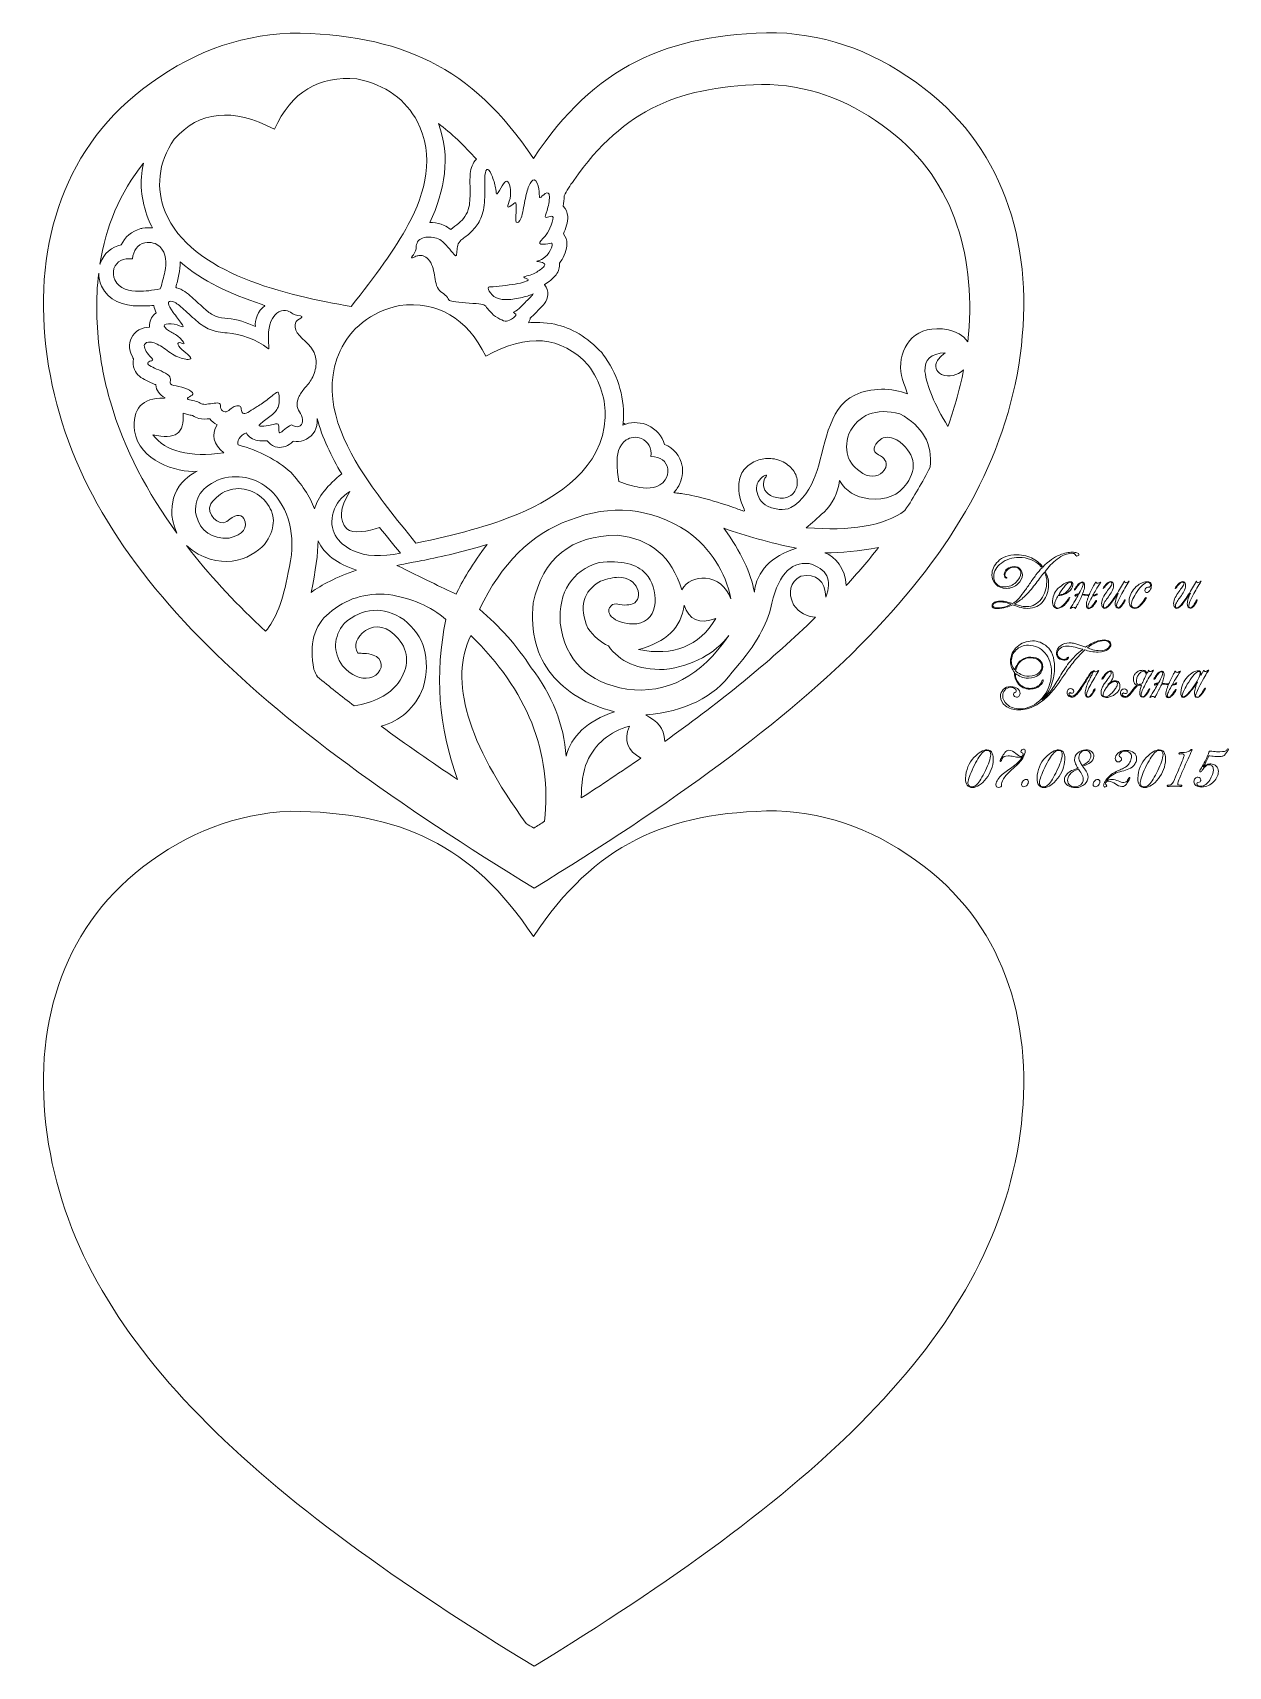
# Model space of a CAD drawing. Header units: centimetres. Extents: x -8.6 to 47.3, y -14.5 to 11.
# Drawn here: x -8.59 to 9.71, y -13.99 to 11 of the extents above; entities outside this region: 1.
import ezdxf

# ---------------------------------------------------------------- set-up
doc = ezdxf.new("R2010")
doc.units = ezdxf.units.CM
doc.header["$MEASUREMENT"] = 0
doc.layers.add('layer 1', color=7, linetype='Continuous')

msp = doc.modelspace()

# ---------------------------------------------------------------- linework, layer by layer
at = {"layer": 'layer 1', "color": 250, "lineweight": 9}
for points, knots in [([(-0.9235, 9.07372), (-1.85936, 10.47589), (-2.95357, 10.97911), (-4.64649, 10.98876), (-4.64649, 10.98876), (-5.4805, 10.94936), (-6.2044, 10.66889), (-6.90223, 10.13266), (-6.90223, 10.13266), (-8.16875, 9.1594), (-8.58522, 7.64583), (-8.36304, 6.04374), (-8.36304, 6.04374), (-7.92322, 2.87218), (-5.06163, 0.44993), (-0.91124, -2.08908), (-0.91124, -2.08908), (3.2342, 0.45801), (6.09106, 2.88584), (6.5247, 6.05825), (6.5247, 6.05825), (6.74376, 7.66077), (6.32434, 9.17353), (5.05592, 10.14431), (5.05592, 10.14431), (4.35705, 10.67918), (3.63261, 10.95825), (2.79853, 10.99602), (2.79853, 10.99602), (1.10538, 10.98306), (0.0118, 10.47792), (-0.92143, 9.07347), (-0.92143, 9.07347), (-0.92273, 9.07242), (-0.92277, 9.07311), (-0.9235, 9.07372)], [0, 0, 0, 0, 0.1, 0.1, 0.1, 0.1, 0.2, 0.2, 0.2, 0.2, 0.3, 0.3, 0.3, 0.3, 0.4, 0.4, 0.4, 0.4, 0.5, 0.5, 0.5, 0.5, 0.6, 0.6, 0.6, 0.6, 0.7, 0.7, 0.7, 0.7, 0.8, 0.8, 0.8, 0.8, 1, 1, 1, 1]), ([(-3.71181, 6.80808), (-3.34012, 7.27497), (-3.03856, 7.68612), (-2.83685, 8.06289), (-2.83685, 8.06289), (-2.57501, 8.55195), (-2.42708, 9.11458), (-2.70138, 9.64039), (-2.70138, 9.64039), (-2.8681, 9.96), (-3.17716, 10.20088), (-3.62338, 10.28958), (-3.62338, 10.28958), (-4.2032, 10.34268), (-4.6293, 10.08931), (-4.88626, 9.52128), (-4.88626, 9.52128), (-5.5256, 9.85165), (-6.03633, 9.79993), (-6.41847, 9.36614), (-6.41847, 9.36614), (-6.67266, 9.00024), (-6.69878, 8.60726), (-6.55589, 8.25612), (-6.55589, 8.25612), (-6.16717, 7.30081), (-4.67455, 6.97427), (-3.71181, 6.80808)], [0, 0, 0, 0, 0.125, 0.125, 0.125, 0.125, 0.25, 0.25, 0.25, 0.25, 0.375, 0.375, 0.375, 0.375, 0.5, 0.5, 0.5, 0.5, 0.625, 0.625, 0.625, 0.625, 0.75, 0.75, 0.75, 0.75, 1, 1, 1, 1]), ([(-0.45335, 8.50146), (-0.45099, 8.44896), (-0.45691, 8.39308), (-0.46635, 8.34141), (-0.46635, 8.34141), (-0.42562, 8.29995), (-0.4015, 8.24503), (-0.39715, 8.18581), (-0.39715, 8.18581), (-0.39088, 8.10056), (-0.4299, 7.99746), (-0.46358, 7.91861), (-0.46358, 7.91861), (-0.42903, 7.87675), (-0.41033, 7.8241), (-0.40936, 7.76858), (-0.40936, 7.76858), (-0.40782, 7.68079), (-0.45248, 7.57185), (-0.50186, 7.49974), (-0.50186, 7.49974), (-0.50919, 7.48903), (-0.51698, 7.47858), (-0.52516, 7.46842), (-0.52516, 7.46842), (-0.51966, 7.41002), (-0.53546, 7.34803), (-0.5772, 7.29077), (-0.5772, 7.29077), (-0.61876, 7.23375), (-0.68992, 7.18239), (-0.75429, 7.14388), (-0.75429, 7.14388), (-0.75208, 7.14118), (-0.7499, 7.13841), (-0.74776, 7.13556), (-0.74776, 7.13556), (-0.68177, 7.048), (-0.69068, 6.93371), (-0.75572, 6.85209), (-0.75572, 6.85209), (-0.79361, 6.80454), (-0.84554, 6.756), (-0.8884, 6.71202), (-0.8884, 6.71202), (-0.915, 6.68472), (-0.94225, 6.6559), (-0.97085, 6.6289), (-0.97085, 6.6289), (-0.97266, 6.6206), (-0.97491, 6.61222), (-0.97762, 6.60376), (-0.97762, 6.60376), (-0.98249, 6.58858), (-0.98886, 6.57407), (-0.99646, 6.56023), (-0.99646, 6.56023), (-0.91795, 6.5643), (-0.74431, 6.57173), (-0.59634, 6.53607), (-0.59634, 6.53607), (-0.34085, 6.48062), (-0.09799, 6.34236), (0.12151, 6.10325), (0.12151, 6.10325), (0.12894, 6.09516), (0.13489, 6.08791), (0.14137, 6.07904), (0.14137, 6.07904), (0.35186, 5.7911), (0.47, 5.45541), (0.45514, 5.09678), (0.45514, 5.09678), (0.45372, 5.06243), (0.45118, 5.02834), (0.44754, 4.99452), (0.44754, 4.99452), (0.55909, 5.04215), (0.68345, 5.04323), (0.80141, 5.00284), (0.80141, 5.00284), (0.8095, 5.00007), (0.81626, 4.99733), (0.82402, 4.9937), (0.82402, 4.9937), (0.95908, 4.93038), (1.04576, 4.82607), (1.08223, 4.69834), (1.08223, 4.69834), (1.22065, 4.64354), (1.32193, 4.53277), (1.35436, 4.36549), (1.35436, 4.36549), (1.35603, 4.35688), (1.35704, 4.34945), (1.35774, 4.34071), (1.35774, 4.34071), (1.36661, 4.23038), (1.34133, 4.12141), (1.27925, 4.02921), (1.27925, 4.02921), (1.26228, 4.004), (1.24376, 3.98126), (1.22391, 3.96086), (1.22391, 3.96086), (1.23459, 3.95645), (1.25764, 3.95489), (1.3007, 3.95065), (1.3007, 3.95065), (1.34763, 3.94603), (1.41833, 3.93824), (1.54855, 3.90787), (1.54855, 3.90787), (1.67878, 3.87749), (1.86854, 3.82456), (2.00567, 3.78033), (2.00567, 3.78033), (2.1428, 3.73611), (2.2273, 3.7006), (2.26958, 3.68619), (2.26958, 3.68619), (2.31185, 3.67176), (2.31191, 3.67843), (2.30007, 3.70838), (2.30007, 3.70838), (2.28823, 3.73832), (2.2645, 3.79155), (2.24733, 3.85015), (2.24733, 3.85015), (2.23015, 3.90875), (2.21954, 3.97274), (2.21996, 4.04441), (2.21996, 4.04441), (2.22038, 4.11609), (2.23185, 4.19547), (2.2674, 4.26161), (2.2674, 4.26161), (2.30295, 4.32775), (2.36259, 4.38065), (2.42633, 4.41757), (2.42633, 4.41757), (2.49008, 4.4545), (2.55795, 4.47543), (2.62887, 4.48178), (2.62887, 4.48178), (2.69978, 4.48813), (2.77376, 4.4799), (2.84525, 4.45322), (2.84525, 4.45322), (2.91675, 4.42655), (2.98579, 4.38144), (3.03386, 4.3262), (3.03386, 4.3262), (3.08193, 4.27097), (3.10904, 4.20561), (3.11422, 4.14152), (3.11422, 4.14152), (3.11941, 4.07744), (3.10265, 4.01461), (3.06618, 3.96653), (3.06618, 3.96653), (3.02971, 3.91845), (2.97353, 3.8851), (2.90625, 3.87785), (2.90625, 3.87785), (2.83896, 3.87059), (2.76057, 3.88943), (2.70601, 3.91802), (2.70601, 3.91802), (2.65145, 3.94659), (2.62072, 3.9849), (2.60664, 4.02933), (2.60664, 4.02933), (2.59258, 4.07375), (2.59517, 4.12429), (2.60808, 4.15843), (2.60808, 4.15843), (2.621, 4.19256), (2.64423, 4.21031), (2.64595, 4.22008), (2.64595, 4.22008), (2.64768, 4.22986), (2.6279, 4.23168), (2.60028, 4.21536), (2.60028, 4.21536), (2.57265, 4.19904), (2.53718, 4.16459), (2.51576, 4.12617), (2.51576, 4.12617), (2.49435, 4.08774), (2.48701, 4.04535), (2.49244, 3.99875), (2.49244, 3.99875), (2.49788, 3.95214), (2.5161, 3.90132), (2.5433, 3.85848), (2.5433, 3.85848), (2.57052, 3.81562), (2.60672, 3.78075), (2.65827, 3.75466), (2.65827, 3.75466), (2.70983, 3.72857), (2.77675, 3.71127), (2.83848, 3.70509), (2.83848, 3.70509), (2.90021, 3.6989), (2.95676, 3.70384), (3.01829, 3.73355), (3.01829, 3.73355), (3.18268, 3.81292), (3.33021, 4.05577), (3.3903, 4.21925), (3.3903, 4.21925), (3.54195, 4.63185), (3.56962, 5.25077), (3.99284, 5.45299), (3.99284, 5.45299), (4.23585, 5.56911), (4.57155, 5.567), (4.79965, 5.47186), (4.79965, 5.47186), (4.79182, 5.49751), (4.77419, 5.55946), (4.74399, 5.63238), (4.74399, 5.63238), (4.61765, 5.9375), (4.73494, 6.36442), (5.10117, 6.44953), (5.10117, 6.44953), (5.27315, 6.4895), (5.58856, 6.47823), (5.72335, 6.26675), (5.72335, 6.26675), (5.85748, 7.505), (5.55118, 8.71471), (4.51782, 9.50559), (4.51782, 9.50559), (3.96792, 9.92646), (3.38711, 10.16941), (2.69328, 10.20425), (2.69328, 10.20425), (1.32954, 10.19088), (0.46702, 9.83722), (-0.30606, 8.73688), (-0.30606, 8.73688), (-0.36326, 8.65727), (-0.41494, 8.57366), (-0.45335, 8.50146)], [0, 0, 0, 0, 0.01587302, 0.01587302, 0.01587302, 0.01587302, 0.03174603, 0.03174603, 0.03174603, 0.03174603, 0.04761905, 0.04761905, 0.04761905, 0.04761905, 0.06349206, 0.06349206, 0.06349206, 0.06349206, 0.07936508, 0.07936508, 0.07936508, 0.07936508, 0.0952381, 0.0952381, 0.0952381, 0.0952381, 0.11111111, 0.11111111, 0.11111111, 0.11111111, 0.12698413, 0.12698413, 0.12698413, 0.12698413, 0.14285714, 0.14285714, 0.14285714, 0.14285714, 0.15873016, 0.15873016, 0.15873016, 0.15873016, 0.17460317, 0.17460317, 0.17460317, 0.17460317, 0.19047619, 0.19047619, 0.19047619, 0.19047619, 0.20634921, 0.20634921, 0.20634921, 0.20634921, 0.22222222, 0.22222222, 0.22222222, 0.22222222, 0.23809524, 0.23809524, 0.23809524, 0.23809524, 0.25396825, 0.25396825, 0.25396825, 0.25396825, 0.26984127, 0.26984127, 0.26984127, 0.26984127, 0.28571429, 0.28571429, 0.28571429, 0.28571429, 0.3015873, 0.3015873, 0.3015873, 0.3015873, 0.31746032, 0.31746032, 0.31746032, 0.31746032, 0.33333333, 0.33333333, 0.33333333, 0.33333333, 0.34920635, 0.34920635, 0.34920635, 0.34920635, 0.36507937, 0.36507937, 0.36507937, 0.36507937, 0.38095238, 0.38095238, 0.38095238, 0.38095238, 0.3968254, 0.3968254, 0.3968254, 0.3968254, 0.41269841, 0.41269841, 0.41269841, 0.41269841, 0.42857143, 0.42857143, 0.42857143, 0.42857143, 0.44444444, 0.44444444, 0.44444444, 0.44444444, 0.46031746, 0.46031746, 0.46031746, 0.46031746, 0.47619048, 0.47619048, 0.47619048, 0.47619048, 0.49206349, 0.49206349, 0.49206349, 0.49206349, 0.50793651, 0.50793651, 0.50793651, 0.50793651, 0.52380952, 0.52380952, 0.52380952, 0.52380952, 0.53968254, 0.53968254, 0.53968254, 0.53968254, 0.55555556, 0.55555556, 0.55555556, 0.55555556, 0.57142857, 0.57142857, 0.57142857, 0.57142857, 0.58730159, 0.58730159, 0.58730159, 0.58730159, 0.6031746, 0.6031746, 0.6031746, 0.6031746, 0.61904762, 0.61904762, 0.61904762, 0.61904762, 0.63492063, 0.63492063, 0.63492063, 0.63492063, 0.65079365, 0.65079365, 0.65079365, 0.65079365, 0.66666667, 0.66666667, 0.66666667, 0.66666667, 0.68253968, 0.68253968, 0.68253968, 0.68253968, 0.6984127, 0.6984127, 0.6984127, 0.6984127, 0.71428571, 0.71428571, 0.71428571, 0.71428571, 0.73015873, 0.73015873, 0.73015873, 0.73015873, 0.74603175, 0.74603175, 0.74603175, 0.74603175, 0.76190476, 0.76190476, 0.76190476, 0.76190476, 0.77777778, 0.77777778, 0.77777778, 0.77777778, 0.79365079, 0.79365079, 0.79365079, 0.79365079, 0.80952381, 0.80952381, 0.80952381, 0.80952381, 0.82539683, 0.82539683, 0.82539683, 0.82539683, 0.84126984, 0.84126984, 0.84126984, 0.84126984, 0.85714286, 0.85714286, 0.85714286, 0.85714286, 0.87301587, 0.87301587, 0.87301587, 0.87301587, 0.88888889, 0.88888889, 0.88888889, 0.88888889, 0.9047619, 0.9047619, 0.9047619, 0.9047619, 0.92063492, 0.92063492, 0.92063492, 0.92063492, 0.93650794, 0.93650794, 0.93650794, 0.93650794, 0.95238095, 0.95238095, 0.95238095, 0.95238095, 0.96825397, 0.96825397, 0.96825397, 0.96825397, 1, 1, 1, 1]), ([(-2.49324, 8.09367), (-2.48446, 8.09326), (-2.47569, 8.09266), (-2.46694, 8.09189), (-2.46694, 8.09189), (-2.40627, 8.08656), (-2.34639, 8.0729), (-2.29047, 8.04845), (-2.29047, 8.04845), (-2.25179, 8.03155), (-2.21708, 8.01029), (-2.18474, 7.98531), (-2.18474, 7.98531), (-2.14619, 8.02059), (-2.10309, 8.04919), (-2.06288, 8.08281), (-2.06288, 8.08281), (-2.0274, 8.11246), (-1.99686, 8.1453), (-1.97074, 8.1835), (-1.97074, 8.1835), (-1.93975, 8.22884), (-1.91995, 8.27489), (-1.90892, 8.32881), (-1.90892, 8.32881), (-1.89228, 8.41019), (-1.89137, 8.50827), (-1.89189, 8.59123), (-1.89189, 8.59123), (-1.8924, 8.67339), (-1.8979, 8.76084), (-1.88863, 8.84226), (-1.88863, 8.84226), (-1.87932, 8.92395), (-1.85079, 9.0052), (-1.79581, 9.06055), (-1.79581, 9.06055), (-1.97213, 9.26347), (-2.18689, 9.4659), (-2.37712, 9.60477), (-2.37712, 9.60477), (-2.18309, 9.10072), (-2.28087, 8.57696), (-2.5064, 8.09463), (-2.5064, 8.09463), (-2.50197, 8.09441), (-2.49758, 8.09409), (-2.49324, 8.09367)], [0, 0, 0, 0, 0.07692308, 0.07692308, 0.07692308, 0.07692308, 0.15384615, 0.15384615, 0.15384615, 0.15384615, 0.23076923, 0.23076923, 0.23076923, 0.23076923, 0.30769231, 0.30769231, 0.30769231, 0.30769231, 0.38461538, 0.38461538, 0.38461538, 0.38461538, 0.46153846, 0.46153846, 0.46153846, 0.46153846, 0.53846154, 0.53846154, 0.53846154, 0.53846154, 0.61538462, 0.61538462, 0.61538462, 0.61538462, 0.69230769, 0.69230769, 0.69230769, 0.69230769, 0.76923077, 0.76923077, 0.76923077, 0.76923077, 0.84615385, 0.84615385, 0.84615385, 0.84615385, 1, 1, 1, 1]), ([(-7.55602, 7.45545), (-7.55499, 7.45868), (-7.55387, 7.46193), (-7.55261, 7.46537), (-7.55261, 7.46537), (-7.49378, 7.62529), (-7.37603, 7.71838), (-7.23063, 7.75027), (-7.23063, 7.75027), (-7.17414, 7.87051), (-7.07186, 7.95956), (-6.92838, 8.0004), (-6.92838, 8.0004), (-6.92016, 8.00274), (-6.91304, 8.00436), (-6.9046, 8.0058), (-6.9046, 8.0058), (-6.85281, 8.01463), (-6.80108, 8.016), (-6.75088, 8.00978), (-6.75088, 8.00978), (-6.7748, 8.05517), (-6.79674, 8.10189), (-6.81637, 8.15013), (-6.81637, 8.15013), (-6.93133, 8.43263), (-6.95206, 8.723), (-6.88743, 9.00005), (-6.88743, 9.00005), (-7.2547, 8.55), (-7.46701, 8.02067), (-7.55602, 7.45545)], [0, 0, 0, 0, 0.11111111, 0.11111111, 0.11111111, 0.11111111, 0.22222222, 0.22222222, 0.22222222, 0.22222222, 0.33333333, 0.33333333, 0.33333333, 0.33333333, 0.44444444, 0.44444444, 0.44444444, 0.44444444, 0.55555556, 0.55555556, 0.55555556, 0.55555556, 0.66666667, 0.66666667, 0.66666667, 0.66666667, 0.77777778, 0.77777778, 0.77777778, 0.77777778, 1, 1, 1, 1]), ([(-2.78541, 7.55141), (-2.79309, 7.5536), (-2.77522, 7.5756), (-2.75878, 7.60029), (-2.75878, 7.60029), (-2.74235, 7.62498), (-2.72735, 7.65234), (-2.72135, 7.67455), (-2.72135, 7.67455), (-2.71533, 7.69675), (-2.71832, 7.7138), (-2.71477, 7.73798), (-2.71477, 7.73798), (-2.71122, 7.76215), (-2.70113, 7.79344), (-2.68038, 7.81635), (-2.68038, 7.81635), (-2.65964, 7.83926), (-2.62822, 7.85377), (-2.59412, 7.86171), (-2.59412, 7.86171), (-2.56, 7.86963), (-2.52321, 7.87098), (-2.48663, 7.86777), (-2.48663, 7.86777), (-2.45003, 7.86455), (-2.41367, 7.85678), (-2.38058, 7.84231), (-2.38058, 7.84231), (-2.34747, 7.82784), (-2.31764, 7.80668), (-2.28326, 7.77287), (-2.28326, 7.77287), (-2.24888, 7.73906), (-2.20996, 7.6926), (-2.17939, 7.65467), (-2.17939, 7.65467), (-2.14881, 7.61674), (-2.12661, 7.58734), (-2.11432, 7.58376), (-2.11432, 7.58376), (-2.10204, 7.58017), (-2.09969, 7.6024), (-2.09649, 7.63037), (-2.09649, 7.63037), (-2.09329, 7.65835), (-2.08926, 7.69205), (-2.08391, 7.72226), (-2.08391, 7.72226), (-2.07856, 7.75247), (-2.0719, 7.77918), (-2.04377, 7.8087), (-2.04377, 7.8087), (-2.01564, 7.83821), (-1.96606, 7.87052), (-1.9186, 7.91019), (-1.9186, 7.91019), (-1.87114, 7.94985), (-1.82581, 7.99687), (-1.78502, 8.05653), (-1.78502, 8.05653), (-1.74423, 8.1162), (-1.70798, 8.18852), (-1.68851, 8.28373), (-1.68851, 8.28373), (-1.66903, 8.37894), (-1.66631, 8.49706), (-1.66692, 8.59264), (-1.66692, 8.59264), (-1.66751, 8.68822), (-1.67142, 8.76127), (-1.66509, 8.8168), (-1.66509, 8.8168), (-1.65877, 8.87233), (-1.6422, 8.91034), (-1.62105, 8.90484), (-1.62105, 8.90484), (-1.59989, 8.89933), (-1.57416, 8.85032), (-1.55061, 8.78947), (-1.55061, 8.78947), (-1.52706, 8.72863), (-1.50572, 8.65595), (-1.49747, 8.60323), (-1.49747, 8.60323), (-1.48919, 8.5505), (-1.494, 8.51773), (-1.47863, 8.53211), (-1.47863, 8.53211), (-1.46325, 8.5465), (-1.42767, 8.60806), (-1.399, 8.65377), (-1.399, 8.65377), (-1.37032, 8.69948), (-1.34855, 8.72935), (-1.32817, 8.72478), (-1.32817, 8.72478), (-1.3078, 8.7202), (-1.28883, 8.68119), (-1.2788, 8.63117), (-1.2788, 8.63117), (-1.26876, 8.58114), (-1.26765, 8.52012), (-1.28081, 8.46167), (-1.28081, 8.46167), (-1.29397, 8.40322), (-1.3214, 8.34734), (-1.31479, 8.33319), (-1.31479, 8.33319), (-1.30817, 8.31904), (-1.26753, 8.3466), (-1.23959, 8.36863), (-1.23959, 8.36863), (-1.21165, 8.39067), (-1.19641, 8.40716), (-1.18942, 8.38628), (-1.18942, 8.38628), (-1.18241, 8.36541), (-1.18365, 8.30717), (-1.18761, 8.24593), (-1.18761, 8.24593), (-1.19158, 8.18469), (-1.19827, 8.12044), (-1.18447, 8.09916), (-1.18447, 8.09916), (-1.17067, 8.07787), (-1.13637, 8.09954), (-1.11122, 8.16487), (-1.11122, 8.16487), (-1.08607, 8.2302), (-1.07006, 8.33918), (-1.05272, 8.42923), (-1.05272, 8.42923), (-1.03536, 8.51928), (-1.01668, 8.59041), (-0.99256, 8.64877), (-0.99256, 8.64877), (-0.96842, 8.70713), (-0.93885, 8.75273), (-0.90908, 8.74368), (-0.90908, 8.74368), (-0.87929, 8.73462), (-0.84932, 8.6709), (-0.83866, 8.60954), (-0.83866, 8.60954), (-0.828, 8.54818), (-0.83667, 8.48918), (-0.82864, 8.47528), (-0.82864, 8.47528), (-0.82062, 8.46137), (-0.79592, 8.49255), (-0.76474, 8.51794), (-0.76474, 8.51794), (-0.73356, 8.54333), (-0.69591, 8.56292), (-0.68305, 8.5259), (-0.68305, 8.5259), (-0.67019, 8.48888), (-0.68211, 8.39524), (-0.70023, 8.32489), (-0.70023, 8.32489), (-0.71834, 8.25453), (-0.74263, 8.20745), (-0.74166, 8.18606), (-0.74166, 8.18606), (-0.74068, 8.16467), (-0.71443, 8.16898), (-0.68521, 8.17792), (-0.68521, 8.17792), (-0.65599, 8.18686), (-0.62381, 8.20045), (-0.62152, 8.16931), (-0.62152, 8.16931), (-0.61923, 8.13817), (-0.64684, 8.06229), (-0.67055, 8.0068), (-0.67055, 8.0068), (-0.69426, 7.95131), (-0.71406, 7.91619), (-0.74959, 7.87673), (-0.74959, 7.87673), (-0.78513, 7.83728), (-0.83638, 7.7935), (-0.82697, 7.77358), (-0.82697, 7.77358), (-0.81755, 7.75365), (-0.74741, 7.75761), (-0.70172, 7.76663), (-0.70172, 7.76663), (-0.65602, 7.77564), (-0.63473, 7.78972), (-0.6343, 7.76465), (-0.6343, 7.76465), (-0.63386, 7.73957), (-0.65429, 7.67533), (-0.68749, 7.62684), (-0.68749, 7.62684), (-0.72069, 7.57834), (-0.76667, 7.54559), (-0.7976, 7.52809), (-0.7976, 7.52809), (-0.82854, 7.5106), (-0.84442, 7.50837), (-0.85709, 7.50617), (-0.85709, 7.50617), (-0.86976, 7.50395), (-0.87924, 7.50178), (-0.86552, 7.49865), (-0.86552, 7.49865), (-0.85179, 7.49551), (-0.81488, 7.49142), (-0.78623, 7.48083), (-0.78623, 7.48083), (-0.75759, 7.47025), (-0.73723, 7.45316), (-0.75901, 7.42329), (-0.75901, 7.42329), (-0.78078, 7.39342), (-0.84469, 7.35076), (-0.89058, 7.32488), (-0.89058, 7.32488), (-0.93647, 7.29899), (-0.96434, 7.28989), (-0.99812, 7.28109), (-0.99812, 7.28109), (-1.0319, 7.27228), (-1.07158, 7.26377), (-1.06925, 7.25474), (-1.06925, 7.25474), (-1.06692, 7.24569), (-1.02257, 7.23611), (-1.0076, 7.22593), (-1.0076, 7.22593), (-0.99263, 7.21576), (-1.00701, 7.20502), (-1.03576, 7.1931), (-1.03576, 7.1931), (-1.0645, 7.18117), (-1.10759, 7.16808), (-1.16078, 7.15789), (-1.16078, 7.15789), (-1.21398, 7.1477), (-1.27728, 7.14042), (-1.34536, 7.13163), (-1.34536, 7.13163), (-1.41344, 7.12284), (-1.48633, 7.11256), (-1.53709, 7.10957), (-1.53709, 7.10957), (-1.58785, 7.1066), (-1.61649, 7.11093), (-1.61686, 7.0897), (-1.61686, 7.0897), (-1.61723, 7.06848), (-1.58934, 7.0217), (-1.55515, 6.98666), (-1.55515, 6.98666), (-1.52094, 6.95163), (-1.48045, 6.92833), (-1.42245, 6.91833), (-1.42245, 6.91833), (-1.36444, 6.90833), (-1.28893, 6.91162), (-1.20985, 6.92365), (-1.20985, 6.92365), (-1.13077, 6.93569), (-1.0481, 6.95645), (-0.99455, 6.97536), (-0.99455, 6.97536), (-0.94099, 6.99426), (-0.91654, 7.01129), (-0.93167, 6.99229), (-0.93167, 6.99229), (-0.94682, 6.97328), (-1.00157, 6.91824), (-1.04951, 6.86904), (-1.04951, 6.86904), (-1.09745, 6.81985), (-1.13859, 6.77648), (-1.17274, 6.75271), (-1.17274, 6.75271), (-1.20689, 6.72894), (-1.23404, 6.72475), (-1.22837, 6.71655), (-1.22837, 6.71655), (-1.22271, 6.70835), (-1.18425, 6.69615), (-1.19185, 6.67247), (-1.19185, 6.67247), (-1.19945, 6.64879), (-1.2531, 6.61363), (-1.28994, 6.59644), (-1.28994, 6.59644), (-1.32678, 6.57925), (-1.34679, 6.58003), (-1.37993, 6.59116), (-1.37993, 6.59116), (-1.41305, 6.6023), (-1.45931, 6.6238), (-1.50109, 6.65392), (-1.50109, 6.65392), (-1.54287, 6.68405), (-1.58018, 6.7228), (-1.60626, 6.75393), (-1.60626, 6.75393), (-1.63234, 6.78506), (-1.64718, 6.80855), (-1.66605, 6.82337), (-1.66605, 6.82337), (-1.68492, 6.83818), (-1.70781, 6.84431), (-1.75834, 6.84924), (-1.75834, 6.84924), (-1.80884, 6.85415), (-1.88699, 6.85785), (-1.96061, 6.86434), (-1.96061, 6.86434), (-2.03423, 6.87082), (-2.10332, 6.88009), (-2.14506, 6.88561), (-2.14506, 6.88561), (-2.1868, 6.89112), (-2.20118, 6.89287), (-2.21609, 6.90971), (-2.21609, 6.90971), (-2.231, 6.92654), (-2.24644, 6.95845), (-2.27207, 6.98327), (-2.27207, 6.98327), (-2.29771, 7.00809), (-2.33353, 7.02581), (-2.35971, 7.05319), (-2.35971, 7.05319), (-2.38588, 7.08059), (-2.4024, 7.11763), (-2.41337, 7.15818), (-2.41337, 7.15818), (-2.42433, 7.19872), (-2.42976, 7.24276), (-2.43692, 7.28742), (-2.43692, 7.28742), (-2.44409, 7.33209), (-2.45298, 7.37738), (-2.46788, 7.41924), (-2.46788, 7.41924), (-2.48277, 7.4611), (-2.50367, 7.49951), (-2.52928, 7.52766), (-2.52928, 7.52766), (-2.55487, 7.55581), (-2.58518, 7.5737), (-2.60867, 7.58199), (-2.60867, 7.58199), (-2.63217, 7.59027), (-2.64882, 7.58897), (-2.66477, 7.58779), (-2.66477, 7.58779), (-2.68073, 7.58662), (-2.696, 7.58555), (-2.72024, 7.57621), (-2.72024, 7.57621), (-2.74449, 7.56686), (-2.77773, 7.54923), (-2.78541, 7.55141)], [0, 0, 0, 0, 0.01086957, 0.01086957, 0.01086957, 0.01086957, 0.02173913, 0.02173913, 0.02173913, 0.02173913, 0.0326087, 0.0326087, 0.0326087, 0.0326087, 0.04347826, 0.04347826, 0.04347826, 0.04347826, 0.05434783, 0.05434783, 0.05434783, 0.05434783, 0.06521739, 0.06521739, 0.06521739, 0.06521739, 0.07608696, 0.07608696, 0.07608696, 0.07608696, 0.08695652, 0.08695652, 0.08695652, 0.08695652, 0.09782609, 0.09782609, 0.09782609, 0.09782609, 0.10869565, 0.10869565, 0.10869565, 0.10869565, 0.11956522, 0.11956522, 0.11956522, 0.11956522, 0.13043478, 0.13043478, 0.13043478, 0.13043478, 0.14130435, 0.14130435, 0.14130435, 0.14130435, 0.15217391, 0.15217391, 0.15217391, 0.15217391, 0.16304348, 0.16304348, 0.16304348, 0.16304348, 0.17391304, 0.17391304, 0.17391304, 0.17391304, 0.18478261, 0.18478261, 0.18478261, 0.18478261, 0.19565217, 0.19565217, 0.19565217, 0.19565217, 0.20652174, 0.20652174, 0.20652174, 0.20652174, 0.2173913, 0.2173913, 0.2173913, 0.2173913, 0.22826087, 0.22826087, 0.22826087, 0.22826087, 0.23913043, 0.23913043, 0.23913043, 0.23913043, 0.25, 0.25, 0.25, 0.25, 0.26086957, 0.26086957, 0.26086957, 0.26086957, 0.27173913, 0.27173913, 0.27173913, 0.27173913, 0.2826087, 0.2826087, 0.2826087, 0.2826087, 0.29347826, 0.29347826, 0.29347826, 0.29347826, 0.30434783, 0.30434783, 0.30434783, 0.30434783, 0.31521739, 0.31521739, 0.31521739, 0.31521739, 0.32608696, 0.32608696, 0.32608696, 0.32608696, 0.33695652, 0.33695652, 0.33695652, 0.33695652, 0.34782609, 0.34782609, 0.34782609, 0.34782609, 0.35869565, 0.35869565, 0.35869565, 0.35869565, 0.36956522, 0.36956522, 0.36956522, 0.36956522, 0.38043478, 0.38043478, 0.38043478, 0.38043478, 0.39130435, 0.39130435, 0.39130435, 0.39130435, 0.40217391, 0.40217391, 0.40217391, 0.40217391, 0.41304348, 0.41304348, 0.41304348, 0.41304348, 0.42391304, 0.42391304, 0.42391304, 0.42391304, 0.43478261, 0.43478261, 0.43478261, 0.43478261, 0.44565217, 0.44565217, 0.44565217, 0.44565217, 0.45652174, 0.45652174, 0.45652174, 0.45652174, 0.4673913, 0.4673913, 0.4673913, 0.4673913, 0.47826087, 0.47826087, 0.47826087, 0.47826087, 0.48913043, 0.48913043, 0.48913043, 0.48913043, 0.5, 0.5, 0.5, 0.5, 0.51086957, 0.51086957, 0.51086957, 0.51086957, 0.52173913, 0.52173913, 0.52173913, 0.52173913, 0.5326087, 0.5326087, 0.5326087, 0.5326087, 0.54347826, 0.54347826, 0.54347826, 0.54347826, 0.55434783, 0.55434783, 0.55434783, 0.55434783, 0.56521739, 0.56521739, 0.56521739, 0.56521739, 0.57608696, 0.57608696, 0.57608696, 0.57608696, 0.58695652, 0.58695652, 0.58695652, 0.58695652, 0.59782609, 0.59782609, 0.59782609, 0.59782609, 0.60869565, 0.60869565, 0.60869565, 0.60869565, 0.61956522, 0.61956522, 0.61956522, 0.61956522, 0.63043478, 0.63043478, 0.63043478, 0.63043478, 0.64130435, 0.64130435, 0.64130435, 0.64130435, 0.65217391, 0.65217391, 0.65217391, 0.65217391, 0.66304348, 0.66304348, 0.66304348, 0.66304348, 0.67391304, 0.67391304, 0.67391304, 0.67391304, 0.68478261, 0.68478261, 0.68478261, 0.68478261, 0.69565217, 0.69565217, 0.69565217, 0.69565217, 0.70652174, 0.70652174, 0.70652174, 0.70652174, 0.7173913, 0.7173913, 0.7173913, 0.7173913, 0.72826087, 0.72826087, 0.72826087, 0.72826087, 0.73913043, 0.73913043, 0.73913043, 0.73913043, 0.75, 0.75, 0.75, 0.75, 0.76086957, 0.76086957, 0.76086957, 0.76086957, 0.77173913, 0.77173913, 0.77173913, 0.77173913, 0.7826087, 0.7826087, 0.7826087, 0.7826087, 0.79347826, 0.79347826, 0.79347826, 0.79347826, 0.80434783, 0.80434783, 0.80434783, 0.80434783, 0.81521739, 0.81521739, 0.81521739, 0.81521739, 0.82608696, 0.82608696, 0.82608696, 0.82608696, 0.83695652, 0.83695652, 0.83695652, 0.83695652, 0.84782609, 0.84782609, 0.84782609, 0.84782609, 0.85869565, 0.85869565, 0.85869565, 0.85869565, 0.86956522, 0.86956522, 0.86956522, 0.86956522, 0.88043478, 0.88043478, 0.88043478, 0.88043478, 0.89130435, 0.89130435, 0.89130435, 0.89130435, 0.90217391, 0.90217391, 0.90217391, 0.90217391, 0.91304348, 0.91304348, 0.91304348, 0.91304348, 0.92391304, 0.92391304, 0.92391304, 0.92391304, 0.93478261, 0.93478261, 0.93478261, 0.93478261, 0.94565217, 0.94565217, 0.94565217, 0.94565217, 0.95652174, 0.95652174, 0.95652174, 0.95652174, 0.9673913, 0.9673913, 0.9673913, 0.9673913, 0.97826087, 0.97826087, 0.97826087, 0.97826087, 1, 1, 1, 1]), ([(-6.63234, 7.0779), (-6.75582, 7.0535), (-6.86636, 7.04017), (-6.96128, 7.0406), (-6.96128, 7.0406), (-7.09823, 7.04121), (-7.26277, 7.07372), (-7.32805, 7.21549), (-7.32805, 7.21549), (-7.35094, 7.26521), (-7.35723, 7.32364), (-7.34147, 7.38769), (-7.34147, 7.38769), (-7.2988, 7.50367), (-7.20361, 7.55257), (-7.05589, 7.53441), (-7.05589, 7.53441), (-7.04717, 7.66791), (-6.98294, 7.75095), (-6.86679, 7.78402), (-6.86679, 7.78402), (-6.77412, 7.79982), (-6.69695, 7.77484), (-6.64158, 7.72338), (-6.64158, 7.72338), (-6.53416, 7.62355), (-6.53717, 7.47233), (-6.56321, 7.33658), (-6.56321, 7.33658), (-6.5779, 7.25996), (-6.60214, 7.17406), (-6.63234, 7.0779)], [0, 0, 0, 0, 0.11111111, 0.11111111, 0.11111111, 0.11111111, 0.22222222, 0.22222222, 0.22222222, 0.22222222, 0.33333333, 0.33333333, 0.33333333, 0.33333333, 0.44444444, 0.44444444, 0.44444444, 0.44444444, 0.55555556, 0.55555556, 0.55555556, 0.55555556, 0.66666667, 0.66666667, 0.66666667, 0.66666667, 0.77777778, 0.77777778, 0.77777778, 0.77777778, 1, 1, 1, 1]), ([(-6.73152, 6.82307), (-6.80769, 6.81815), (-6.91253, 6.8154), (-6.96229, 6.81562), (-6.96229, 6.81562), (-7.19521, 6.81668), (-7.42831, 6.89532), (-7.53241, 7.1214), (-7.53241, 7.1214), (-7.56131, 7.18417), (-7.57513, 7.25106), (-7.5751, 7.31851), (-7.5751, 7.31851), (-7.62308, 6.9239), (-7.61332, 6.51379), (-7.5563, 6.10256), (-7.5563, 6.10256), (-7.52109, 5.84873), (-7.46762, 5.59786), (-7.39652, 5.35167), (-7.39652, 5.35167), (-7.18523, 4.62014), (-6.82429, 3.95244), (-6.37813, 3.34256), (-6.37813, 3.34256), (-6.49617, 3.60832), (-6.46021, 3.79339), (-6.40976, 3.93347), (-6.40976, 3.93347), (-6.34181, 4.12214), (-6.18898, 4.22139), (-6.07043, 4.28884), (-6.07043, 4.28884), (-6.38294, 4.26218), (-6.95319, 4.4481), (-7.02874, 4.90644), (-7.02874, 4.90644), (-7.05978, 5.24634), (-6.91064, 5.41321), (-6.58133, 5.40705), (-6.58133, 5.40705), (-6.57251, 5.40771), (-6.56467, 5.40881), (-6.55776, 5.41028), (-6.55776, 5.41028), (-6.55831, 5.41055), (-6.55886, 5.41083), (-6.55941, 5.41111), (-6.55941, 5.41111), (-6.64884, 5.4563), (-6.69196, 5.52718), (-6.70193, 5.61196), (-6.70193, 5.61196), (-6.7061, 5.61385), (-6.71004, 5.61561), (-6.71356, 5.6172), (-6.71356, 5.6172), (-6.75722, 5.63689), (-6.80195, 5.65414), (-6.84514, 5.67489), (-6.84514, 5.67489), (-6.92256, 5.71209), (-6.99348, 5.75968), (-7.02901, 5.84203), (-7.02901, 5.84203), (-7.05307, 5.89781), (-7.05487, 5.95477), (-7.03973, 6.0064), (-7.03973, 6.0064), (-7.04689, 6.01834), (-7.05364, 6.03046), (-7.05992, 6.04271), (-7.05992, 6.04271), (-7.1063, 6.13332), (-7.12124, 6.23183), (-7.07497, 6.32642), (-7.07497, 6.32642), (-7.02218, 6.43433), (-6.9116, 6.48958), (-6.79622, 6.48961), (-6.79622, 6.48961), (-6.79904, 6.51913), (-6.79632, 6.55017), (-6.7867, 6.58252), (-6.7867, 6.58252), (-6.77637, 6.6173), (-6.75835, 6.64925), (-6.73401, 6.67614), (-6.73401, 6.67614), (-6.72212, 6.68928), (-6.70914, 6.70076), (-6.69528, 6.71072), (-6.69528, 6.71072), (-6.71317, 6.74613), (-6.72657, 6.7834), (-6.73152, 6.82307)], [0, 0, 0, 0, 0.04, 0.04, 0.04, 0.04, 0.08, 0.08, 0.08, 0.08, 0.12, 0.12, 0.12, 0.12, 0.16, 0.16, 0.16, 0.16, 0.2, 0.2, 0.2, 0.2, 0.24, 0.24, 0.24, 0.24, 0.28, 0.28, 0.28, 0.28, 0.32, 0.32, 0.32, 0.32, 0.36, 0.36, 0.36, 0.36, 0.4, 0.4, 0.4, 0.4, 0.44, 0.44, 0.44, 0.44, 0.48, 0.48, 0.48, 0.48, 0.52, 0.52, 0.52, 0.52, 0.56, 0.56, 0.56, 0.56, 0.6, 0.6, 0.6, 0.6, 0.64, 0.64, 0.64, 0.64, 0.68, 0.68, 0.68, 0.68, 0.72, 0.72, 0.72, 0.72, 0.76, 0.76, 0.76, 0.76, 0.8, 0.8, 0.8, 0.8, 0.84, 0.84, 0.84, 0.84, 0.88, 0.88, 0.88, 0.88, 0.92, 0.92, 0.92, 0.92, 1, 1, 1, 1]), ([(-6.32855, 7.49043), (-6.32756, 7.42607), (-6.33465, 7.3603), (-6.34715, 7.29514), (-6.34715, 7.29514), (-6.35977, 7.22931), (-6.37691, 7.16385), (-6.39587, 7.09917), (-6.39587, 7.09917), (-6.39156, 7.09813), (-6.38725, 7.09698), (-6.38294, 7.09573), (-6.38294, 7.09573), (-6.2956, 7.07049), (-6.21762, 7.00955), (-6.14998, 6.95064), (-6.14998, 6.95064), (-6.07885, 6.88869), (-6.01185, 6.82199), (-5.94025, 6.76056), (-5.94025, 6.76056), (-5.89487, 6.72161), (-5.8443, 6.68139), (-5.78811, 6.65924), (-5.78811, 6.65924), (-5.7302, 6.63642), (-5.66022, 6.62836), (-5.59847, 6.62499), (-5.59847, 6.62499), (-5.46196, 6.61756), (-5.30867, 6.55996), (-5.17589, 6.50269), (-5.17589, 6.50269), (-5.19446, 6.58303), (-5.13762, 6.74996), (-5.03328, 6.81936), (-5.03328, 6.81936), (-5.02851, 6.82422), (-5.07216, 6.83644), (-5.09065, 6.84391), (-5.09065, 6.84391), (-5.54839, 6.99309), (-5.99146, 7.19822), (-6.32856, 7.49043), (-6.32856, 7.49043), (-6.32856, 7.49043), (-6.32855, 7.49043), (-6.32855, 7.49043)], [0, 0, 0, 0, 0.07692308, 0.07692308, 0.07692308, 0.07692308, 0.15384615, 0.15384615, 0.15384615, 0.15384615, 0.23076923, 0.23076923, 0.23076923, 0.23076923, 0.30769231, 0.30769231, 0.30769231, 0.30769231, 0.38461538, 0.38461538, 0.38461538, 0.38461538, 0.46153846, 0.46153846, 0.46153846, 0.46153846, 0.53846154, 0.53846154, 0.53846154, 0.53846154, 0.61538462, 0.61538462, 0.61538462, 0.61538462, 0.69230769, 0.69230769, 0.69230769, 0.69230769, 0.76923077, 0.76923077, 0.76923077, 0.76923077, 0.84615385, 0.84615385, 0.84615385, 0.84615385, 1, 1, 1, 1]), ([(-4.46661, 6.65487), (-4.45256, 6.64018), (-4.50305, 6.61858), (-4.53104, 6.60082), (-4.53104, 6.60082), (-4.57006, 6.57608), (-4.56936, 6.53888), (-4.56888, 6.49419), (-4.56888, 6.49419), (-4.56748, 6.36552), (-4.37548, 6.28255), (-4.29165, 6.12894), (-4.29165, 6.12894), (-4.25932, 6.06971), (-4.24245, 6.0043), (-4.24699, 5.92941), (-4.24699, 5.92941), (-4.25153, 5.85452), (-4.27747, 5.77014), (-4.31104, 5.70737), (-4.31104, 5.70737), (-4.34462, 5.6446), (-4.38582, 5.60345), (-4.42339, 5.55861), (-4.42339, 5.55861), (-4.46098, 5.51377), (-4.49493, 5.46523), (-4.51573, 5.41586), (-4.51573, 5.41586), (-4.53653, 5.36648), (-4.54417, 5.31625), (-4.5367, 5.27637), (-4.5367, 5.27637), (-4.52923, 5.23647), (-4.50665, 5.20691), (-4.48734, 5.17001), (-4.48734, 5.17001), (-4.46803, 5.13309), (-4.45199, 5.08885), (-4.45519, 5.05131), (-4.45519, 5.05131), (-4.45839, 5.01375), (-4.48083, 4.9829), (-4.51005, 4.97308), (-4.51005, 4.97308), (-4.53927, 4.96326), (-4.57529, 4.9745), (-4.59417, 4.98389), (-4.59417, 4.98389), (-4.61304, 4.99328), (-4.61477, 5.00084), (-4.63516, 4.99213), (-4.63516, 4.99213), (-4.65554, 4.98342), (-4.69458, 4.95845), (-4.72801, 4.9309), (-4.72801, 4.9309), (-4.76144, 4.90334), (-4.78927, 4.87321), (-4.80375, 4.8779), (-4.80375, 4.8779), (-4.81822, 4.88258), (-4.81934, 4.92208), (-4.81962, 4.95415), (-4.81962, 4.95415), (-4.8199, 4.98621), (-4.81934, 5.01085), (-4.84413, 5.01372), (-4.84413, 5.01372), (-4.86891, 5.01657), (-4.91903, 4.99765), (-4.97173, 4.98687), (-4.97173, 4.98687), (-5.02442, 4.97608), (-5.07968, 4.97342), (-5.10468, 4.97814), (-5.10468, 4.97814), (-5.12967, 4.98286), (-5.12439, 4.99495), (-5.08892, 5.02406), (-5.08892, 5.02406), (-5.05344, 5.05318), (-4.98778, 5.09929), (-4.93639, 5.14137), (-4.93639, 5.14137), (-4.88499, 5.18346), (-4.84788, 5.22149), (-4.82981, 5.26758), (-4.82981, 5.26758), (-4.81174, 5.31366), (-4.81273, 5.36779), (-4.81419, 5.41145), (-4.81419, 5.41145), (-4.81567, 5.45511), (-4.81763, 5.48832), (-4.82881, 5.49713), (-4.82881, 5.49713), (-4.83997, 5.50596), (-4.86036, 5.49038), (-4.90387, 5.45594), (-4.90387, 5.45594), (-4.94738, 5.4215), (-5.014, 5.3682), (-5.07049, 5.32908), (-5.07049, 5.32908), (-5.12697, 5.28998), (-5.17332, 5.26507), (-5.21332, 5.23978), (-5.21332, 5.23978), (-5.2533, 5.21447), (-5.28695, 5.18878), (-5.31591, 5.17756), (-5.31591, 5.17756), (-5.34486, 5.16633), (-5.36913, 5.16959), (-5.38058, 5.18667), (-5.38058, 5.18667), (-5.39202, 5.20377), (-5.39062, 5.23468), (-5.39432, 5.25486), (-5.39432, 5.25486), (-5.39803, 5.27504), (-5.40683, 5.28445), (-5.42605, 5.28794), (-5.42605, 5.28794), (-5.44525, 5.29143), (-5.47485, 5.28899), (-5.49953, 5.27902), (-5.49953, 5.27902), (-5.5242, 5.26905), (-5.54393, 5.25157), (-5.5666, 5.23264), (-5.5666, 5.23264), (-5.58927, 5.2137), (-5.61487, 5.19334), (-5.64164, 5.1951), (-5.64164, 5.1951), (-5.66841, 5.19685), (-5.69631, 5.22072), (-5.7061, 5.24675), (-5.7061, 5.24675), (-5.71588, 5.27277), (-5.70754, 5.30093), (-5.71602, 5.31625), (-5.71602, 5.31625), (-5.72448, 5.33156), (-5.74977, 5.33404), (-5.78305, 5.33164), (-5.78305, 5.33164), (-5.81631, 5.32922), (-5.85755, 5.32193), (-5.89349, 5.31668), (-5.89349, 5.31668), (-5.92943, 5.31143), (-5.96005, 5.30821), (-5.98526, 5.3148), (-5.98526, 5.3148), (-6.01046, 5.32137), (-6.03023, 5.33774), (-6.05984, 5.34903), (-6.05984, 5.34903), (-6.08943, 5.36031), (-6.12888, 5.3665), (-6.16216, 5.37417), (-6.16216, 5.37417), (-6.19545, 5.38182), (-6.2226, 5.39096), (-6.21483, 5.40456), (-6.21483, 5.40456), (-6.20706, 5.41816), (-6.16438, 5.43623), (-6.14465, 5.45373), (-6.14465, 5.45373), (-6.12492, 5.47122), (-6.12814, 5.48813), (-6.15726, 5.50988), (-6.15726, 5.50988), (-6.18637, 5.53162), (-6.24139, 5.5582), (-6.30189, 5.57453), (-6.30189, 5.57453), (-6.36239, 5.59087), (-6.42838, 5.59698), (-6.45796, 5.61191), (-6.45796, 5.61191), (-6.48753, 5.62686), (-6.48068, 5.65065), (-6.47782, 5.67544), (-6.47782, 5.67544), (-6.47495, 5.70022), (-6.47609, 5.72599), (-6.50107, 5.75129), (-6.50107, 5.75129), (-6.52603, 5.77661), (-6.57488, 5.80145), (-6.62105, 5.82227), (-6.62105, 5.82227), (-6.66722, 5.84311), (-6.71072, 5.85991), (-6.7477, 5.87767), (-6.7477, 5.87767), (-6.78467, 5.89544), (-6.81511, 5.91415), (-6.82244, 5.93115), (-6.82244, 5.93115), (-6.82978, 5.94815), (-6.814, 5.96343), (-6.79284, 5.97112), (-6.79284, 5.97112), (-6.77168, 5.97881), (-6.74512, 5.97891), (-6.74535, 5.99084), (-6.74535, 5.99084), (-6.74559, 6.00277), (-6.7726, 6.02652), (-6.79722, 6.05452), (-6.79722, 6.05452), (-6.82185, 6.08253), (-6.84407, 6.11478), (-6.85966, 6.14525), (-6.85966, 6.14525), (-6.87526, 6.17571), (-6.88423, 6.20437), (-6.87288, 6.22755), (-6.87288, 6.22755), (-6.86154, 6.25074), (-6.82989, 6.26847), (-6.7829, 6.264), (-6.7829, 6.264), (-6.73591, 6.25954), (-6.67359, 6.23289), (-6.60573, 6.18948), (-6.60573, 6.18948), (-6.53787, 6.14608), (-6.46448, 6.08591), (-6.39207, 6.04922), (-6.39207, 6.04922), (-6.31965, 6.01254), (-6.2482, 5.9993), (-6.20806, 5.9985), (-6.20806, 5.9985), (-6.1679, 5.9977), (-6.15902, 6.00932), (-6.16854, 6.02707), (-6.16854, 6.02707), (-6.17806, 6.04481), (-6.20598, 6.06869), (-6.24306, 6.09927), (-6.24306, 6.09927), (-6.28014, 6.12987), (-6.32639, 6.16717), (-6.34778, 6.19887), (-6.34778, 6.19887), (-6.36916, 6.23056), (-6.36566, 6.25663), (-6.34064, 6.25556), (-6.34064, 6.25556), (-6.31562, 6.2545), (-6.26906, 6.22631), (-6.26932, 6.24144), (-6.26932, 6.24144), (-6.26958, 6.25657), (-6.31666, 6.31504), (-6.36498, 6.354), (-6.36498, 6.354), (-6.4133, 6.39296), (-6.46285, 6.41241), (-6.50576, 6.44058), (-6.50576, 6.44058), (-6.54866, 6.46874), (-6.58489, 6.50563), (-6.56718, 6.52521), (-6.56718, 6.52521), (-6.54945, 6.5448), (-6.47777, 6.5471), (-6.41789, 6.53634), (-6.41789, 6.53634), (-6.35801, 6.52557), (-6.30996, 6.50175), (-6.29075, 6.49826), (-6.29075, 6.49826), (-6.27154, 6.49477), (-6.28119, 6.51162), (-6.3113, 6.55318), (-6.3113, 6.55318), (-6.34143, 6.59473), (-6.39204, 6.661), (-6.43334, 6.71823), (-6.43334, 6.71823), (-6.47463, 6.77548), (-6.50661, 6.82368), (-6.50854, 6.85368), (-6.50854, 6.85368), (-6.51047, 6.88368), (-6.48235, 6.89546), (-6.44404, 6.88439), (-6.44404, 6.88439), (-6.4057, 6.8733), (-6.35717, 6.83935), (-6.29448, 6.78475), (-6.29448, 6.78475), (-6.23179, 6.73014), (-6.15493, 6.65486), (-6.08351, 6.59359), (-6.08351, 6.59359), (-6.01211, 6.53232), (-5.94614, 6.48505), (-5.86877, 6.45456), (-5.86877, 6.45456), (-5.79141, 6.42407), (-5.70265, 6.41034), (-5.61044, 6.40532), (-5.61044, 6.40532), (-5.40657, 6.39423), (-5.15032, 6.29418), (-4.98949, 6.16815), (-4.98949, 6.16815), (-4.96837, 6.1516), (-4.9671, 6.16789), (-4.97025, 6.20583), (-4.97025, 6.20583), (-4.98112, 6.33671), (-4.98821, 6.50768), (-4.91673, 6.62681), (-4.91673, 6.62681), (-4.89081, 6.67001), (-4.86108, 6.70079), (-4.81587, 6.72402), (-4.81587, 6.72402), (-4.71393, 6.7764), (-4.64723, 6.72907), (-4.60314, 6.69466), (-4.60314, 6.69466), (-4.56594, 6.66562), (-4.48066, 6.66956), (-4.46661, 6.65487)], [0, 0, 0, 0, 0.01176471, 0.01176471, 0.01176471, 0.01176471, 0.02352941, 0.02352941, 0.02352941, 0.02352941, 0.03529412, 0.03529412, 0.03529412, 0.03529412, 0.04705882, 0.04705882, 0.04705882, 0.04705882, 0.05882353, 0.05882353, 0.05882353, 0.05882353, 0.07058824, 0.07058824, 0.07058824, 0.07058824, 0.08235294, 0.08235294, 0.08235294, 0.08235294, 0.09411765, 0.09411765, 0.09411765, 0.09411765, 0.10588235, 0.10588235, 0.10588235, 0.10588235, 0.11764706, 0.11764706, 0.11764706, 0.11764706, 0.12941176, 0.12941176, 0.12941176, 0.12941176, 0.14117647, 0.14117647, 0.14117647, 0.14117647, 0.15294118, 0.15294118, 0.15294118, 0.15294118, 0.16470588, 0.16470588, 0.16470588, 0.16470588, 0.17647059, 0.17647059, 0.17647059, 0.17647059, 0.18823529, 0.18823529, 0.18823529, 0.18823529, 0.2, 0.2, 0.2, 0.2, 0.21176471, 0.21176471, 0.21176471, 0.21176471, 0.22352941, 0.22352941, 0.22352941, 0.22352941, 0.23529412, 0.23529412, 0.23529412, 0.23529412, 0.24705882, 0.24705882, 0.24705882, 0.24705882, 0.25882353, 0.25882353, 0.25882353, 0.25882353, 0.27058824, 0.27058824, 0.27058824, 0.27058824, 0.28235294, 0.28235294, 0.28235294, 0.28235294, 0.29411765, 0.29411765, 0.29411765, 0.29411765, 0.30588235, 0.30588235, 0.30588235, 0.30588235, 0.31764706, 0.31764706, 0.31764706, 0.31764706, 0.32941176, 0.32941176, 0.32941176, 0.32941176, 0.34117647, 0.34117647, 0.34117647, 0.34117647, 0.35294118, 0.35294118, 0.35294118, 0.35294118, 0.36470588, 0.36470588, 0.36470588, 0.36470588, 0.37647059, 0.37647059, 0.37647059, 0.37647059, 0.38823529, 0.38823529, 0.38823529, 0.38823529, 0.4, 0.4, 0.4, 0.4, 0.41176471, 0.41176471, 0.41176471, 0.41176471, 0.42352941, 0.42352941, 0.42352941, 0.42352941, 0.43529412, 0.43529412, 0.43529412, 0.43529412, 0.44705882, 0.44705882, 0.44705882, 0.44705882, 0.45882353, 0.45882353, 0.45882353, 0.45882353, 0.47058824, 0.47058824, 0.47058824, 0.47058824, 0.48235294, 0.48235294, 0.48235294, 0.48235294, 0.49411765, 0.49411765, 0.49411765, 0.49411765, 0.50588235, 0.50588235, 0.50588235, 0.50588235, 0.51764706, 0.51764706, 0.51764706, 0.51764706, 0.52941176, 0.52941176, 0.52941176, 0.52941176, 0.54117647, 0.54117647, 0.54117647, 0.54117647, 0.55294118, 0.55294118, 0.55294118, 0.55294118, 0.56470588, 0.56470588, 0.56470588, 0.56470588, 0.57647059, 0.57647059, 0.57647059, 0.57647059, 0.58823529, 0.58823529, 0.58823529, 0.58823529, 0.6, 0.6, 0.6, 0.6, 0.61176471, 0.61176471, 0.61176471, 0.61176471, 0.62352941, 0.62352941, 0.62352941, 0.62352941, 0.63529412, 0.63529412, 0.63529412, 0.63529412, 0.64705882, 0.64705882, 0.64705882, 0.64705882, 0.65882353, 0.65882353, 0.65882353, 0.65882353, 0.67058824, 0.67058824, 0.67058824, 0.67058824, 0.68235294, 0.68235294, 0.68235294, 0.68235294, 0.69411765, 0.69411765, 0.69411765, 0.69411765, 0.70588235, 0.70588235, 0.70588235, 0.70588235, 0.71764706, 0.71764706, 0.71764706, 0.71764706, 0.72941176, 0.72941176, 0.72941176, 0.72941176, 0.74117647, 0.74117647, 0.74117647, 0.74117647, 0.75294118, 0.75294118, 0.75294118, 0.75294118, 0.76470588, 0.76470588, 0.76470588, 0.76470588, 0.77647059, 0.77647059, 0.77647059, 0.77647059, 0.78823529, 0.78823529, 0.78823529, 0.78823529, 0.8, 0.8, 0.8, 0.8, 0.81176471, 0.81176471, 0.81176471, 0.81176471, 0.82352941, 0.82352941, 0.82352941, 0.82352941, 0.83529412, 0.83529412, 0.83529412, 0.83529412, 0.84705882, 0.84705882, 0.84705882, 0.84705882, 0.85882353, 0.85882353, 0.85882353, 0.85882353, 0.87058824, 0.87058824, 0.87058824, 0.87058824, 0.88235294, 0.88235294, 0.88235294, 0.88235294, 0.89411765, 0.89411765, 0.89411765, 0.89411765, 0.90588235, 0.90588235, 0.90588235, 0.90588235, 0.91764706, 0.91764706, 0.91764706, 0.91764706, 0.92941176, 0.92941176, 0.92941176, 0.92941176, 0.94117647, 0.94117647, 0.94117647, 0.94117647, 0.95294118, 0.95294118, 0.95294118, 0.95294118, 0.96470588, 0.96470588, 0.96470588, 0.96470588, 0.97647059, 0.97647059, 0.97647059, 0.97647059, 1, 1, 1, 1]), ([(-2.71963, 3.19023), (-2.11509, 3.30965), (-1.58984, 3.45509), (-1.16084, 3.63375), (-1.16084, 3.63375), (-0.54194, 3.89151), (0.14254, 4.34499), (0.17416, 5.10843), (0.17416, 5.10843), (0.18526, 5.37614), (0.1049, 5.65241), (-0.08566, 5.91308), (-0.08566, 5.91308), (-0.49476, 6.35871), (-1.0168, 6.40294), (-1.6518, 6.04574), (-1.6518, 6.04574), (-1.93984, 6.63394), (-2.38521, 6.89034), (-2.97264, 6.8238), (-2.97264, 6.8238), (-3.42171, 6.72281), (-3.72461, 6.46607), (-3.8795, 6.12999), (-3.8795, 6.12999), (-4.18, 5.47797), (-3.88485, 4.7989), (-3.51422, 4.23273), (-3.51422, 4.23273), (-3.30502, 3.91316), (-3.03536, 3.5694), (-2.71963, 3.19023)], [0, 0, 0, 0, 0.11111111, 0.11111111, 0.11111111, 0.11111111, 0.22222222, 0.22222222, 0.22222222, 0.22222222, 0.33333333, 0.33333333, 0.33333333, 0.33333333, 0.44444444, 0.44444444, 0.44444444, 0.44444444, 0.55555556, 0.55555556, 0.55555556, 0.55555556, 0.66666667, 0.66666667, 0.66666667, 0.66666667, 0.77777778, 0.77777778, 0.77777778, 0.77777778, 1, 1, 1, 1]), ([(5.65984, 5.84034), (5.55834, 5.74933), (5.44565, 5.72485), (5.32178, 5.76693), (5.32178, 5.76693), (5.22978, 5.82163), (5.20939, 5.8936), (5.2606, 5.98282), (5.2606, 5.98282), (5.28852, 6.02234), (5.32712, 6.06139), (5.37638, 6.09994), (5.37638, 6.09994), (5.15934, 6.08859), (5.05657, 5.99391), (5.06809, 5.81592), (5.06809, 5.81592), (5.09772, 5.58791), (5.21467, 5.30761), (5.41894, 4.97503), (5.41894, 4.97503), (5.46606, 5.10274), (5.5087, 5.23248), (5.54649, 5.36428), (5.54649, 5.36428), (5.5915, 5.52123), (5.62933, 5.68007), (5.65984, 5.84034)], [0, 0, 0, 0, 0.125, 0.125, 0.125, 0.125, 0.25, 0.25, 0.25, 0.25, 0.375, 0.375, 0.375, 0.375, 0.5, 0.5, 0.5, 0.5, 0.625, 0.625, 0.625, 0.625, 0.75, 0.75, 0.75, 0.75, 1, 1, 1, 1]), ([(5.14554, 4.34888), (5.18971, 4.70295), (5.03615, 4.97571), (4.68485, 5.16715), (4.68485, 5.16715), (4.31408, 5.25926), (4.05436, 5.15725), (3.90566, 4.86111), (3.90566, 4.86111), (3.81237, 4.57589), (3.89921, 4.3649), (4.16621, 4.22816), (4.16621, 4.22816), (4.31574, 4.18866), (4.41618, 4.2286), (4.46752, 4.34796), (4.46752, 4.34796), (4.48955, 4.433), (4.45228, 4.49721), (4.35569, 4.5406), (4.35569, 4.5406), (4.2582, 4.59639), (4.26863, 4.67424), (4.38697, 4.77414), (4.38697, 4.77414), (4.43775, 4.81898), (4.52183, 4.81773), (4.6392, 4.77039), (4.6392, 4.77039), (4.91071, 4.57228), (4.96095, 4.34951), (4.78993, 4.10209), (4.78993, 4.10209), (4.66827, 3.91758), (4.47509, 3.83919), (4.21039, 3.86692), (4.21039, 3.86692), (4.00674, 3.89123), (3.85732, 3.98381), (3.76212, 4.14465), (3.76212, 4.14465), (3.73561, 3.95126), (3.65656, 3.79085), (3.52496, 3.66344), (3.52496, 3.66344), (3.42345, 3.57112), (3.33271, 3.49152), (3.25275, 3.42464), (3.25275, 3.42464), (3.92689, 3.36902), (4.43884, 3.45267), (4.76222, 3.68645), (4.76222, 3.68645), (4.90194, 3.90045), (5.03056, 4.12118), (5.14554, 4.34888)], [0, 0, 0, 0, 0.06666667, 0.06666667, 0.06666667, 0.06666667, 0.13333333, 0.13333333, 0.13333333, 0.13333333, 0.2, 0.2, 0.2, 0.2, 0.26666667, 0.26666667, 0.26666667, 0.26666667, 0.33333333, 0.33333333, 0.33333333, 0.33333333, 0.4, 0.4, 0.4, 0.4, 0.46666667, 0.46666667, 0.46666667, 0.46666667, 0.53333333, 0.53333333, 0.53333333, 0.53333333, 0.6, 0.6, 0.6, 0.6, 0.66666667, 0.66666667, 0.66666667, 0.66666667, 0.73333333, 0.73333333, 0.73333333, 0.73333333, 0.8, 0.8, 0.8, 0.8, 0.86666667, 0.86666667, 0.86666667, 0.86666667, 1, 1, 1, 1]), ([(-5.7643, 5), (-5.85246, 4.84947), (-5.82579, 4.69848), (-5.65967, 4.57165), (-5.65967, 4.57165), (-6.18739, 4.49609), (-6.54879, 4.58787), (-6.74387, 4.84697), (-6.74387, 4.84697), (-6.40685, 4.76072), (-6.25351, 4.8709), (-6.28387, 5.1775), (-6.28387, 5.1775), (-6.26127, 5.16802), (-6.23728, 5.1606), (-6.21262, 5.15492), (-6.21262, 5.15492), (-6.19069, 5.14988), (-6.16142, 5.14587), (-6.14041, 5.13893), (-6.14041, 5.13893), (-6.10448, 5.12242), (-6.08306, 5.10781), (-6.04206, 5.09711), (-6.04206, 5.09711), (-5.98527, 5.08229), (-5.93159, 5.08454), (-5.87503, 5.09209), (-5.87503, 5.09209), (-5.84584, 5.05335), (-5.80765, 5.02146), (-5.7643, 5.00001), (-5.7643, 5.00001), (-5.7643, 5.00001), (-5.7643, 5), (-5.7643, 5)], [0, 0, 0, 0, 0.1, 0.1, 0.1, 0.1, 0.2, 0.2, 0.2, 0.2, 0.3, 0.3, 0.3, 0.3, 0.4, 0.4, 0.4, 0.4, 0.5, 0.5, 0.5, 0.5, 0.6, 0.6, 0.6, 0.6, 0.7, 0.7, 0.7, 0.7, 0.8, 0.8, 0.8, 0.8, 1, 1, 1, 1]), ([(-5.3149, 4.8738), (-5.41679, 4.84823), (-5.4709, 4.733), (-5.43859, 4.68966), (-5.43859, 4.68966), (-5.1159, 4.60162), (-4.84845, 4.46236), (-4.63623, 4.2719), (-4.63623, 4.2719), (-4.47477, 4.09868), (-4.34257, 3.89914), (-4.27196, 3.71263), (-4.27196, 3.71263), (-4.22671, 3.88565), (-4.06213, 4.08786), (-3.8551, 4.24687), (-3.8551, 4.24687), (-4.0145, 4.51242), (-4.15738, 4.80428), (-4.23154, 5.09618), (-4.23154, 5.09618), (-4.22948, 5.075), (-4.2292, 5.05363), (-4.23103, 5.0322), (-4.23103, 5.0322), (-4.24148, 4.90953), (-4.32012, 4.79956), (-4.4384, 4.75982), (-4.4384, 4.75982), (-4.48842, 4.74302), (-4.54222, 4.7405), (-4.59413, 4.74952), (-4.59413, 4.74952), (-4.60678, 4.73863), (-4.61908, 4.72735), (-4.63217, 4.71686), (-4.63217, 4.71686), (-4.70003, 4.66239), (-4.78711, 4.63606), (-4.87299, 4.66384), (-4.87299, 4.66384), (-4.93048, 4.68244), (-4.96985, 4.71482), (-4.99623, 4.75537), (-4.99623, 4.75537), (-5.04705, 4.74956), (-5.10101, 4.74849), (-5.14641, 4.75707), (-5.14641, 4.75707), (-5.218, 4.77058), (-5.2796, 4.81143), (-5.3149, 4.8738)], [0, 0, 0, 0, 0.07142857, 0.07142857, 0.07142857, 0.07142857, 0.14285714, 0.14285714, 0.14285714, 0.14285714, 0.21428571, 0.21428571, 0.21428571, 0.21428571, 0.28571429, 0.28571429, 0.28571429, 0.28571429, 0.35714286, 0.35714286, 0.35714286, 0.35714286, 0.42857143, 0.42857143, 0.42857143, 0.42857143, 0.5, 0.5, 0.5, 0.5, 0.57142857, 0.57142857, 0.57142857, 0.57142857, 0.64285714, 0.64285714, 0.64285714, 0.64285714, 0.71428571, 0.71428571, 0.71428571, 0.71428571, 0.78571429, 0.78571429, 0.78571429, 0.78571429, 0.85714286, 0.85714286, 0.85714286, 0.85714286, 1, 1, 1, 1]), ([(0.38386, 4.13062), (0.50183, 4.08672), (0.6088, 4.05584), (0.70256, 4.04105), (0.70256, 4.04105), (0.83783, 4.0197), (1.00546, 4.02539), (1.09263, 4.15486), (1.09263, 4.15486), (1.1232, 4.20026), (1.13877, 4.25693), (1.13349, 4.32268), (1.13349, 4.32268), (1.10997, 4.444), (1.02386, 4.50753), (0.87514, 4.5133), (0.87514, 4.5133), (0.88794, 4.64647), (0.83786, 4.73874), (0.72852, 4.79), (0.72852, 4.79), (0.63958, 4.82045), (0.5594, 4.80818), (0.49649, 4.76627), (0.49649, 4.76627), (0.37445, 4.68495), (0.35317, 4.5352), (0.3571, 4.39703), (0.3571, 4.39703), (0.35932, 4.31904), (0.36948, 4.23037), (0.38386, 4.13062)], [0, 0, 0, 0, 0.11111111, 0.11111111, 0.11111111, 0.11111111, 0.22222222, 0.22222222, 0.22222222, 0.22222222, 0.33333333, 0.33333333, 0.33333333, 0.33333333, 0.44444444, 0.44444444, 0.44444444, 0.44444444, 0.55555556, 0.55555556, 0.55555556, 0.55555556, 0.66666667, 0.66666667, 0.66666667, 0.66666667, 0.77777778, 0.77777778, 0.77777778, 0.77777778, 1, 1, 1, 1]), ([(-5.02291, 1.84077), (-4.86779, 2.01245), (-4.75158, 2.3116), (-4.67432, 2.73821), (-4.67432, 2.73821), (-4.55259, 3.23528), (-4.62768, 3.63987), (-4.89961, 3.95198), (-4.89961, 3.95198), (-5.12857, 4.18148), (-5.39568, 4.25479), (-5.70095, 4.17191), (-5.70095, 4.17191), (-5.99776, 4.05889), (-6.12604, 3.87338), (-6.08578, 3.61537), (-6.08578, 3.61537), (-6.01686, 3.36994), (-5.84734, 3.25298), (-5.57725, 3.2645), (-5.57725, 3.2645), (-5.36088, 3.32366), (-5.28575, 3.4237), (-5.35188, 3.56463), (-5.35188, 3.56463), (-5.40739, 3.6394), (-5.4946, 3.62356), (-5.61348, 3.51708), (-5.61348, 3.51708), (-5.73784, 3.43889), (-5.94116, 3.63985), (-5.85882, 3.78772), (-5.85882, 3.78772), (-5.78862, 3.88817), (-5.7053, 3.95594), (-5.60887, 3.99098), (-5.60887, 3.99098), (-5.37357, 4.07651), (-5.1353, 3.98137), (-4.99151, 3.78503), (-4.99151, 3.78503), (-4.85831, 3.60313), (-4.87387, 3.39806), (-5.03819, 3.16982), (-5.03819, 3.16982), (-5.24614, 2.93228), (-5.74763, 2.7333), (-6.23344, 3.15053), (-6.23344, 3.15053), (-5.89281, 2.71129), (-5.50984, 2.3029), (-5.1101, 1.92298), (-5.1101, 1.92298), (-5.08118, 1.89548), (-5.05212, 1.86808), (-5.02291, 1.84077)], [0, 0, 0, 0, 0.06666667, 0.06666667, 0.06666667, 0.06666667, 0.13333333, 0.13333333, 0.13333333, 0.13333333, 0.2, 0.2, 0.2, 0.2, 0.26666667, 0.26666667, 0.26666667, 0.26666667, 0.33333333, 0.33333333, 0.33333333, 0.33333333, 0.4, 0.4, 0.4, 0.4, 0.46666667, 0.46666667, 0.46666667, 0.46666667, 0.53333333, 0.53333333, 0.53333333, 0.53333333, 0.6, 0.6, 0.6, 0.6, 0.66666667, 0.66666667, 0.66666667, 0.66666667, 0.73333333, 0.73333333, 0.73333333, 0.73333333, 0.8, 0.8, 0.8, 0.8, 0.86666667, 0.86666667, 0.86666667, 0.86666667, 1, 1, 1, 1]), ([(-2.9584, 3.03752), (-3.06513, 3.16595), (-3.17178, 3.29607), (-3.2761, 3.42824), (-3.2761, 3.42824), (-3.4484, 3.36804), (-3.689, 3.32553), (-3.77715, 3.40864), (-3.77715, 3.40864), (-3.90239, 3.5391), (-3.88697, 3.72888), (-3.73092, 3.978), (-3.73092, 3.978), (-3.86279, 3.89395), (-3.94703, 3.79045), (-3.98361, 3.66753), (-3.98361, 3.66753), (-4.06568, 3.39175), (-3.92725, 3.18484), (-3.67611, 3.07124), (-3.67611, 3.07124), (-3.49007, 2.9871), (-3.25003, 2.97352), (-2.9584, 3.03752)], [0, 0, 0, 0, 0.14285714, 0.14285714, 0.14285714, 0.14285714, 0.28571429, 0.28571429, 0.28571429, 0.28571429, 0.42857143, 0.42857143, 0.42857143, 0.42857143, 0.57142857, 0.57142857, 0.57142857, 0.57142857, 0.71428571, 0.71428571, 0.71428571, 0.71428571, 1, 1, 1, 1]), ([(-0.9556, 1.28172), (-1.17585, 1.62081), (-1.43949, 1.91928), (-1.74651, 2.17711), (-1.74651, 2.17711), (-1.41589, 2.87333), (-0.95803, 3.3275), (-0.37291, 3.5396), (-0.37291, 3.5396), (0.26223, 3.79144), (0.86512, 3.73405), (1.43577, 3.36744), (1.43577, 3.36744), (1.79178, 3.09562), (2.01274, 2.75239), (2.09863, 2.33777), (2.09863, 2.33777), (2.01937, 2.53023), (1.89078, 2.63504), (1.71283, 2.6522), (1.71283, 2.6522), (1.54985, 2.66233), (1.42771, 2.60361), (1.34641, 2.47605), (1.34641, 2.47605), (1.19471, 2.97958), (0.86699, 3.25744), (0.36327, 3.30964), (0.36327, 3.30964), (-0.34805, 3.30427), (-0.77799, 2.95898), (-0.92658, 2.27376), (-0.92658, 2.27376), (-0.96522, 1.81408), (-0.87201, 1.45127), (-0.64695, 1.18532), (-0.64695, 1.18532), (-0.43074, 0.91241), (-0.10939, 0.7209), (0.3171, 0.61077), (0.3171, 0.61077), (-0.10104, 0.46772), (-0.34711, 0.24044), (-0.42111, -0.07109), (-0.42111, -0.07109), (-0.45722, 0.41444), (-0.63538, 0.86537), (-0.9556, 1.28172)], [0, 0, 0, 0, 0.07692308, 0.07692308, 0.07692308, 0.07692308, 0.15384615, 0.15384615, 0.15384615, 0.15384615, 0.23076923, 0.23076923, 0.23076923, 0.23076923, 0.30769231, 0.30769231, 0.30769231, 0.30769231, 0.38461538, 0.38461538, 0.38461538, 0.38461538, 0.46153846, 0.46153846, 0.46153846, 0.46153846, 0.53846154, 0.53846154, 0.53846154, 0.53846154, 0.61538462, 0.61538462, 0.61538462, 0.61538462, 0.69230769, 0.69230769, 0.69230769, 0.69230769, 0.76923077, 0.76923077, 0.76923077, 0.76923077, 0.84615385, 0.84615385, 0.84615385, 0.84615385, 1, 1, 1, 1]), ([(2.45758, 2.43951), (2.40745, 2.72948), (2.25248, 3.05469), (1.99267, 3.41515), (1.99267, 3.41515), (2.32576, 3.29869), (2.69497, 3.19669), (3.10028, 3.10916), (3.10028, 3.10916), (2.71107, 2.98626), (2.49684, 2.76304), (2.45758, 2.43951)], [0, 0, 0, 0, 0.25, 0.25, 0.25, 0.25, 0.5, 0.5, 0.5, 0.5, 1, 1, 1, 1]), ([(-3.63154, 2.77566), (-3.928, 2.87293), (-4.12328, 3.0217), (-4.21738, 3.22198), (-4.21738, 3.22198), (-4.21967, 3.02725), (-4.25479, 2.76503), (-4.32274, 2.43532), (-4.32274, 2.43532), (-4.16957, 2.55226), (-3.93917, 2.66571), (-3.63154, 2.77566)], [0, 0, 0, 0, 0.25, 0.25, 0.25, 0.25, 0.5, 0.5, 0.5, 0.5, 1, 1, 1, 1]), ([(-3.01391, 2.84895), (-2.62908, 2.6593), (-2.32635, 2.51168), (-2.10464, 2.40639), (-2.10464, 2.40639), (-2.02112, 2.59028), (-1.85098, 2.88979), (-1.63034, 3.1677), (-1.63034, 3.1677), (-1.93703, 3.07369), (-2.25165, 2.99862), (-2.56198, 2.93508), (-2.56198, 2.93508), (-2.59273, 2.92879), (-2.92014, 2.8668), (-3.01391, 2.84895)], [0, 0, 0, 0, 0.2, 0.2, 0.2, 0.2, 0.4, 0.4, 0.4, 0.4, 0.6, 0.6, 0.6, 0.6, 1, 1, 1, 1]), ([(3.86478, 2.54056), (3.85508, 2.79639), (3.69653, 2.98331), (3.53792, 3.04179), (3.53792, 3.04179), (3.78212, 3.04076), (4.05503, 3.06713), (4.35664, 3.12089), (4.35664, 3.12089), (4.20054, 2.92114), (4.03577, 2.72776), (3.86478, 2.54056)], [0, 0, 0, 0, 0.25, 0.25, 0.25, 0.25, 0.5, 0.5, 0.5, 0.5, 1, 1, 1, 1]), ([(1.07804, 1.25411), (1.52739, 1.31886), (1.85646, 1.49333), (2.06527, 1.7775), (2.06527, 1.7775), (1.64016, 1.14994), (1.12131, 0.87577), (0.50874, 0.95498), (0.50874, 0.95498), (-0.09343, 1.05551), (-0.43382, 1.39137), (-0.51241, 1.96256), (-0.51241, 1.96256), (-0.53747, 2.45013), (-0.33826, 2.76044), (0.08522, 2.89349), (0.08522, 2.89349), (0.41958, 2.92896), (0.65664, 2.87158), (0.79636, 2.72136), (0.79636, 2.72136), (0.99676, 2.50591), (1.02463, 2.00541), (0.65911, 1.9562), (0.65911, 1.9562), (0.56886, 1.94406), (0.46011, 1.96349), (0.33284, 2.01452), (0.33284, 2.01452), (0.23783, 2.08159), (0.20793, 2.14394), (0.24312, 2.20156), (0.24312, 2.20156), (0.30195, 2.29787), (0.37097, 2.24547), (0.46863, 2.24235), (0.46863, 2.24235), (0.51936, 2.24073), (0.56133, 2.24678), (0.59452, 2.2605), (0.59452, 2.2605), (0.78358, 2.33862), (0.67039, 2.67159), (0.37973, 2.66581), (0.37973, 2.66581), (0.30141, 2.66426), (0.20875, 2.64432), (0.10176, 2.60601), (0.10176, 2.60601), (-0.16315, 2.45314), (-0.2277, 2.21405), (-0.09189, 1.88873), (-0.09189, 1.88873), (-0.00058, 1.7633), (0.10548, 1.67282), (0.22625, 1.6173), (0.22625, 1.6173), (0.39177, 1.37381), (0.67569, 1.25273), (1.07804, 1.25411)], [0, 0, 0, 0, 0.0625, 0.0625, 0.0625, 0.0625, 0.125, 0.125, 0.125, 0.125, 0.1875, 0.1875, 0.1875, 0.1875, 0.25, 0.25, 0.25, 0.25, 0.3125, 0.3125, 0.3125, 0.3125, 0.375, 0.375, 0.375, 0.375, 0.4375, 0.4375, 0.4375, 0.4375, 0.5, 0.5, 0.5, 0.5, 0.5625, 0.5625, 0.5625, 0.5625, 0.625, 0.625, 0.625, 0.625, 0.6875, 0.6875, 0.6875, 0.6875, 0.75, 0.75, 0.75, 0.75, 0.8125, 0.8125, 0.8125, 0.8125, 0.875, 0.875, 0.875, 0.875, 1, 1, 1, 1]), ([(3.39591, 2.05596), (3.2612, 2.05845), (3.1483, 2.12201), (3.05725, 2.24664), (3.05725, 2.24664), (2.96589, 2.44086), (3.00297, 2.58686), (3.16848, 2.68466), (3.16848, 2.68466), (3.41105, 2.72516), (3.53887, 2.61753), (3.55192, 2.3618), (3.55192, 2.3618), (3.65358, 2.62628), (3.56895, 2.79777), (3.29802, 2.87626), (3.29802, 2.87626), (3.00115, 2.91039), (2.80314, 2.67749), (2.70399, 2.17756), (2.70399, 2.17756), (2.62951, 1.89074), (2.4339, 1.56994), (2.11716, 1.21516), (2.11716, 1.21516), (1.83719, 0.82976), (1.39759, 0.6117), (0.79838, 0.56099), (0.79838, 0.56099), (0.97476, 0.4561), (1.07707, 0.37503), (1.08708, 0.15608), (1.08708, 0.15608), (1.85797, 0.70598), (2.59975, 1.29469), (3.26677, 1.93114), (3.26677, 1.93114), (3.31002, 1.97241), (3.35309, 2.01401), (3.39591, 2.05596)], [0, 0, 0, 0, 0.09090909, 0.09090909, 0.09090909, 0.09090909, 0.18181818, 0.18181818, 0.18181818, 0.18181818, 0.27272727, 0.27272727, 0.27272727, 0.27272727, 0.36363636, 0.36363636, 0.36363636, 0.36363636, 0.45454545, 0.45454545, 0.45454545, 0.45454545, 0.54545455, 0.54545455, 0.54545455, 0.54545455, 0.63636364, 0.63636364, 0.63636364, 0.63636364, 0.72727273, 0.72727273, 0.72727273, 0.72727273, 0.81818182, 0.81818182, 0.81818182, 0.81818182, 1, 1, 1, 1]), ([(-2.0846, -0.42506), (-2.37696, 0.37346), (-2.43578, 1.1891), (-2.26105, 2.02187), (-2.26105, 2.02187), (-2.49673, 2.22229), (-2.78926, 2.34907), (-3.13863, 2.40221), (-3.13863, 2.40221), (-3.49414, 2.43317), (-3.79707, 2.33861), (-4.04742, 2.11852), (-4.04742, 2.11852), (-4.28103, 1.9324), (-4.35883, 1.64421), (-4.28082, 1.25393), (-4.28082, 1.25393), (-4.26461, 1.21602), (-4.24732, 1.17966), (-4.22894, 1.14487), (-4.22894, 1.14487), (-4.04532, 0.99341), (-3.85811, 0.8448), (-3.66807, 0.69888), (-3.66807, 0.69888), (-3.35242, 0.75314), (-3.12666, 0.86972), (-2.99078, 1.0486), (-2.99078, 1.0486), (-2.82646, 1.29334), (-2.81556, 1.51792), (-2.99185, 1.73188), (-2.99185, 1.73188), (-3.1515, 1.91082), (-3.32996, 1.95474), (-3.49346, 1.85412), (-3.49346, 1.85412), (-3.63482, 1.74036), (-3.67414, 1.62426), (-3.61143, 1.50582), (-3.61143, 1.50582), (-3.57494, 1.50413), (-3.54424, 1.50294), (-3.51931, 1.50224), (-3.51931, 1.50224), (-3.40582, 1.49598), (-3.32925, 1.46913), (-3.28962, 1.42171), (-3.28962, 1.42171), (-3.19681, 1.31065), (-3.2849, 1.1595), (-3.43115, 1.1284), (-3.43115, 1.1284), (-3.56684, 1.09955), (-3.70476, 1.16111), (-3.84493, 1.31313), (-3.84493, 1.31313), (-3.99185, 1.5319), (-3.9838, 1.74769), (-3.82078, 1.9605), (-3.82078, 1.9605), (-3.5279, 2.20779), (-3.22336, 2.22706), (-2.90717, 2.01832), (-2.90717, 2.01832), (-2.58995, 1.77157), (-2.49044, 1.42459), (-2.60864, 0.97738), (-2.60864, 0.97738), (-2.7421, 0.66189), (-2.95755, 0.46573), (-3.25497, 0.38893), (-3.25497, 0.38893), (-2.87188, 0.10786), (-2.47983, -0.16309), (-2.0846, -0.42506)], [0, 0, 0, 0, 0.05, 0.05, 0.05, 0.05, 0.1, 0.1, 0.1, 0.1, 0.15, 0.15, 0.15, 0.15, 0.2, 0.2, 0.2, 0.2, 0.25, 0.25, 0.25, 0.25, 0.3, 0.3, 0.3, 0.3, 0.35, 0.35, 0.35, 0.35, 0.4, 0.4, 0.4, 0.4, 0.45, 0.45, 0.45, 0.45, 0.5, 0.5, 0.5, 0.5, 0.55, 0.55, 0.55, 0.55, 0.6, 0.6, 0.6, 0.6, 0.65, 0.65, 0.65, 0.65, 0.7, 0.7, 0.7, 0.7, 0.75, 0.75, 0.75, 0.75, 0.8, 0.8, 0.8, 0.8, 0.85, 0.85, 0.85, 0.85, 0.9, 0.9, 0.9, 0.9, 1, 1, 1, 1]), ([(0.68513, 1.56195), (1.10932, 1.67375), (1.34223, 1.89946), (1.38389, 2.2391), (1.38389, 2.2391), (1.45243, 2.01494), (1.61428, 1.94655), (1.86941, 2.03395), (1.86941, 2.03395), (1.61004, 1.61059), (1.21528, 1.45326), (0.68513, 1.56195)], [0, 0, 0, 0, 0.25, 0.25, 0.25, 0.25, 0.5, 0.5, 0.5, 0.5, 1, 1, 1, 1]), ([(-0.75163, -1.06617), (-0.63953, -0.00739), (-1.0152, 0.93982), (-1.87865, 1.77546), (-1.87865, 1.77546), (-2.21756, 1.08997), (-1.93529, 0.13141), (-1.03183, -1.10022), (-1.03183, -1.10022), (-0.99409, -1.12373), (-0.95635, -1.14718), (-0.91865, -1.17056), (-0.91865, -1.17056), (-0.86303, -1.13592), (-0.80734, -1.10112), (-0.75163, -1.06617)], [0, 0, 0, 0, 0.2, 0.2, 0.2, 0.2, 0.4, 0.4, 0.4, 0.4, 0.6, 0.6, 0.6, 0.6, 1, 1, 1, 1]), ([(0.72188, -0.10018), (0.5189, 0.01371), (0.45203, 0.17055), (0.54682, 0.38833), (0.54682, 0.38833), (0.24245, 0.30402), (0.02597, 0.12323), (-0.10262, -0.15402), (-0.10262, -0.15402), (-0.16246, -0.30909), (-0.19157, -0.49396), (-0.18995, -0.70861), (-0.18995, -0.70861), (0.11551, -0.51105), (0.42034, -0.30842), (0.72188, -0.10018)], [0, 0, 0, 0, 0.2, 0.2, 0.2, 0.2, 0.4, 0.4, 0.4, 0.4, 0.6, 0.6, 0.6, 0.6, 1, 1, 1, 1])]:
    msp.add_open_spline(points, degree=3, knots=knots, dxfattribs=at)
msp.add_open_spline([(0.48229, 5.00773), (0.4716, 5.01289), (0.46101, 5.01875), (0.45056, 5.02553)], degree=3, dxfattribs=at)
at = {"layer": 'layer 1', "color": 6, "lineweight": 9}
for points, knots in [([(6.86981, 2.82341), (6.9631, 2.91551), (7.04924, 2.97658), (7.12821, 3.00702), (7.12821, 3.00702), (7.20738, 3.03726), (7.27124, 3.05118), (7.31978, 3.04899), (7.31978, 3.04899), (7.34802, 3.04899), (7.37249, 3.04601), (7.39278, 3.04044), (7.39278, 3.04044), (7.41327, 3.03487), (7.42382, 3.02651), (7.42461, 3.01577), (7.42461, 3.01577), (7.42421, 3.00901), (7.42063, 3.00344), (7.41347, 2.99847), (7.41347, 2.99847), (7.40651, 2.99369), (7.39994, 2.99111), (7.39378, 2.99071), (7.39378, 2.99071), (7.38125, 2.9925), (7.37309, 3.00006), (7.36891, 3.01279), (7.36891, 3.01279), (7.36493, 3.02552), (7.34683, 3.03288), (7.315, 3.03487), (7.315, 3.03487), (7.2416, 3.03149), (7.1678, 3.00125), (7.0934, 2.94436), (7.0934, 2.94436), (7.0188, 2.88747), (6.95694, 2.825), (6.9076, 2.75717), (6.9076, 2.75717), (6.92332, 2.73031), (6.93585, 2.70107), (6.9456, 2.66924), (6.9456, 2.66924), (6.95534, 2.63741), (6.96032, 2.59763), (6.96071, 2.55028), (6.96071, 2.55028), (6.96032, 2.45599), (6.93306, 2.37324), (6.87915, 2.30222), (6.87915, 2.30222), (6.82505, 2.23121), (6.74647, 2.19381), (6.64303, 2.18983), (6.64303, 2.18983), (6.59529, 2.19142), (6.55172, 2.19818), (6.51194, 2.21052), (6.51194, 2.21052), (6.47235, 2.22265), (6.43973, 2.23399), (6.41406, 2.24394), (6.41406, 2.24394), (6.38144, 2.23081), (6.34563, 2.21828), (6.30625, 2.20674), (6.30625, 2.20674), (6.26706, 2.195), (6.22329, 2.18864), (6.17515, 2.18744), (6.17515, 2.18744), (6.14452, 2.18824), (6.12323, 2.19261), (6.1113, 2.20057), (6.1113, 2.20057), (6.09956, 2.20853), (6.09379, 2.21867), (6.09419, 2.23121), (6.09419, 2.23121), (6.09538, 2.25289), (6.10772, 2.2702), (6.13119, 2.28332), (6.13119, 2.28332), (6.15466, 2.29626), (6.18291, 2.30302), (6.21593, 2.30342), (6.21593, 2.30342), (6.25015, 2.30262), (6.28516, 2.29785), (6.32097, 2.28909), (6.32097, 2.28909), (6.35677, 2.28034), (6.38602, 2.27218), (6.40889, 2.26443), (6.40889, 2.26443), (6.40889, 2.26443), (6.41009, 2.26443), (6.41009, 2.26443), (6.41009, 2.26443), (6.42142, 2.27218), (6.43376, 2.28074), (6.44709, 2.29029), (6.44709, 2.29029), (6.46041, 2.29984), (6.47494, 2.31217), (6.49045, 2.32729), (6.49045, 2.32729), (6.51651, 2.35454), (6.54476, 2.38915), (6.575, 2.43133), (6.575, 2.43133), (6.60523, 2.4733), (6.63686, 2.51806), (6.66949, 2.5656), (6.66949, 2.5656), (6.70211, 2.61295), (6.73473, 2.6583), (6.76736, 2.70167), (6.76736, 2.70167), (6.79998, 2.74483), (6.83141, 2.78164), (6.86185, 2.81187), (6.86185, 2.81187), (6.85747, 2.81625), (6.8525, 2.82162), (6.84693, 2.82799), (6.84693, 2.82799), (6.84136, 2.83435), (6.8342, 2.84171), (6.82564, 2.84987), (6.82564, 2.84987), (6.79023, 2.88508), (6.74508, 2.91392), (6.68978, 2.936), (6.68978, 2.936), (6.63467, 2.95828), (6.5744, 2.96962), (6.50915, 2.97042), (6.50915, 2.97042), (6.40273, 2.96843), (6.31221, 2.93978), (6.23762, 2.88428), (6.23762, 2.88428), (6.16302, 2.82898), (6.12403, 2.75956), (6.12045, 2.67621), (6.12045, 2.67621), (6.12045, 2.63085), (6.13437, 2.59345), (6.16242, 2.56401), (6.16242, 2.56401), (6.19047, 2.53457), (6.23165, 2.51925), (6.28615, 2.51806), (6.28615, 2.51806), (6.35419, 2.52124), (6.41207, 2.54452), (6.46002, 2.58828), (6.46002, 2.58828), (6.50776, 2.63204), (6.53262, 2.67899), (6.53461, 2.72892), (6.53461, 2.72892), (6.53461, 2.75259), (6.52606, 2.77368), (6.50895, 2.79258), (6.50895, 2.79258), (6.49184, 2.81128), (6.46618, 2.82122), (6.43197, 2.82242), (6.43197, 2.82242), (6.39716, 2.82122), (6.36533, 2.80869), (6.33668, 2.78482), (6.33668, 2.78482), (6.30824, 2.76095), (6.29312, 2.7329), (6.29153, 2.70067), (6.29153, 2.70067), (6.29272, 2.68197), (6.29789, 2.67103), (6.30704, 2.66805), (6.30704, 2.66805), (6.31619, 2.66487), (6.32136, 2.66089), (6.32256, 2.65572), (6.32256, 2.65572), (6.32256, 2.65373), (6.32216, 2.65233), (6.32136, 2.65174), (6.32136, 2.65174), (6.32057, 2.65094), (6.31898, 2.65054), (6.31659, 2.65054), (6.31659, 2.65054), (6.30625, 2.65134), (6.29769, 2.6577), (6.29093, 2.66964), (6.29093, 2.66964), (6.28436, 2.68177), (6.28098, 2.69411), (6.28058, 2.70704), (6.28058, 2.70704), (6.28198, 2.74384), (6.29809, 2.77368), (6.32833, 2.79616), (6.32833, 2.79616), (6.35856, 2.81864), (6.39318, 2.83037), (6.43197, 2.83117), (6.43197, 2.83117), (6.47394, 2.82998), (6.50577, 2.81685), (6.52725, 2.79158), (6.52725, 2.79158), (6.54894, 2.76632), (6.55968, 2.73728), (6.55968, 2.70465), (6.55968, 2.70465), (6.55848, 2.65373), (6.53521, 2.60718), (6.49005, 2.56461), (6.49005, 2.56461), (6.4447, 2.52204), (6.38542, 2.49936), (6.31241, 2.49657), (6.31241, 2.49657), (6.24319, 2.49817), (6.18928, 2.51885), (6.15108, 2.55864), (6.15108, 2.55864), (6.11269, 2.59862), (6.09339, 2.64676), (6.093, 2.70346), (6.093, 2.70346), (6.0926, 2.77726), (6.12363, 2.84629), (6.18629, 2.90994), (6.18629, 2.90994), (6.24876, 2.9738), (6.34504, 3.00801), (6.47474, 3.01219), (6.47474, 3.01219), (6.575, 3.00941), (6.65874, 2.98812), (6.72618, 2.94834), (6.72618, 2.94834), (6.79362, 2.90855), (6.84136, 2.86698), (6.86981, 2.82341)], [0, 0, 0, 0, 0.015625, 0.015625, 0.015625, 0.015625, 0.03125, 0.03125, 0.03125, 0.03125, 0.046875, 0.046875, 0.046875, 0.046875, 0.0625, 0.0625, 0.0625, 0.0625, 0.078125, 0.078125, 0.078125, 0.078125, 0.09375, 0.09375, 0.09375, 0.09375, 0.109375, 0.109375, 0.109375, 0.109375, 0.125, 0.125, 0.125, 0.125, 0.140625, 0.140625, 0.140625, 0.140625, 0.15625, 0.15625, 0.15625, 0.15625, 0.171875, 0.171875, 0.171875, 0.171875, 0.1875, 0.1875, 0.1875, 0.1875, 0.203125, 0.203125, 0.203125, 0.203125, 0.21875, 0.21875, 0.21875, 0.21875, 0.234375, 0.234375, 0.234375, 0.234375, 0.25, 0.25, 0.25, 0.25, 0.265625, 0.265625, 0.265625, 0.265625, 0.28125, 0.28125, 0.28125, 0.28125, 0.296875, 0.296875, 0.296875, 0.296875, 0.3125, 0.3125, 0.3125, 0.3125, 0.328125, 0.328125, 0.328125, 0.328125, 0.34375, 0.34375, 0.34375, 0.34375, 0.359375, 0.359375, 0.359375, 0.359375, 0.375, 0.375, 0.375, 0.375, 0.390625, 0.390625, 0.390625, 0.390625, 0.40625, 0.40625, 0.40625, 0.40625, 0.421875, 0.421875, 0.421875, 0.421875, 0.4375, 0.4375, 0.4375, 0.4375, 0.453125, 0.453125, 0.453125, 0.453125, 0.46875, 0.46875, 0.46875, 0.46875, 0.484375, 0.484375, 0.484375, 0.484375, 0.5, 0.5, 0.5, 0.5, 0.515625, 0.515625, 0.515625, 0.515625, 0.53125, 0.53125, 0.53125, 0.53125, 0.546875, 0.546875, 0.546875, 0.546875, 0.5625, 0.5625, 0.5625, 0.5625, 0.578125, 0.578125, 0.578125, 0.578125, 0.59375, 0.59375, 0.59375, 0.59375, 0.609375, 0.609375, 0.609375, 0.609375, 0.625, 0.625, 0.625, 0.625, 0.640625, 0.640625, 0.640625, 0.640625, 0.65625, 0.65625, 0.65625, 0.65625, 0.671875, 0.671875, 0.671875, 0.671875, 0.6875, 0.6875, 0.6875, 0.6875, 0.703125, 0.703125, 0.703125, 0.703125, 0.71875, 0.71875, 0.71875, 0.71875, 0.734375, 0.734375, 0.734375, 0.734375, 0.75, 0.75, 0.75, 0.75, 0.765625, 0.765625, 0.765625, 0.765625, 0.78125, 0.78125, 0.78125, 0.78125, 0.796875, 0.796875, 0.796875, 0.796875, 0.8125, 0.8125, 0.8125, 0.8125, 0.828125, 0.828125, 0.828125, 0.828125, 0.84375, 0.84375, 0.84375, 0.84375, 0.859375, 0.859375, 0.859375, 0.859375, 0.875, 0.875, 0.875, 0.875, 0.890625, 0.890625, 0.890625, 0.890625, 0.90625, 0.90625, 0.90625, 0.90625, 0.921875, 0.921875, 0.921875, 0.921875, 0.9375, 0.9375, 0.9375, 0.9375, 0.953125, 0.953125, 0.953125, 0.953125, 0.96875, 0.96875, 0.96875, 0.96875, 1, 1, 1, 1]), ([(6.93207, 2.59902), (6.93247, 2.62468), (6.93028, 2.64836), (6.92531, 2.67004), (6.92531, 2.67004), (6.92033, 2.69192), (6.91098, 2.71639), (6.89726, 2.74344), (6.89726, 2.74344), (6.89726, 2.74344), (6.89606, 2.74344), (6.89606, 2.74344), (6.89606, 2.74344), (6.87856, 2.72136), (6.85906, 2.6961), (6.83738, 2.66785), (6.83738, 2.66785), (6.8159, 2.6394), (6.79302, 2.60917), (6.76875, 2.57714), (6.76875, 2.57714), (6.74448, 2.54511), (6.71882, 2.51289), (6.69177, 2.48066), (6.69177, 2.48066), (6.66471, 2.44843), (6.63686, 2.4176), (6.60822, 2.38796), (6.60822, 2.38796), (6.58096, 2.36051), (6.5551, 2.33743), (6.53064, 2.31893), (6.53064, 2.31893), (6.50617, 2.30043), (6.47513, 2.27974), (6.43734, 2.25687), (6.43734, 2.25687), (6.46121, 2.2503), (6.48846, 2.24215), (6.5193, 2.2328), (6.5193, 2.2328), (6.55033, 2.22325), (6.58594, 2.21808), (6.62632, 2.21728), (6.62632, 2.21728), (6.71862, 2.22086), (6.79222, 2.25925), (6.84713, 2.33306), (6.84713, 2.33306), (6.90223, 2.40666), (6.93048, 2.49518), (6.93207, 2.59902)], [0, 0, 0, 0, 0.07142857, 0.07142857, 0.07142857, 0.07142857, 0.14285714, 0.14285714, 0.14285714, 0.14285714, 0.21428571, 0.21428571, 0.21428571, 0.21428571, 0.28571429, 0.28571429, 0.28571429, 0.28571429, 0.35714286, 0.35714286, 0.35714286, 0.35714286, 0.42857143, 0.42857143, 0.42857143, 0.42857143, 0.5, 0.5, 0.5, 0.5, 0.57142857, 0.57142857, 0.57142857, 0.57142857, 0.64285714, 0.64285714, 0.64285714, 0.64285714, 0.71428571, 0.71428571, 0.71428571, 0.71428571, 0.78571429, 0.78571429, 0.78571429, 0.78571429, 0.85714286, 0.85714286, 0.85714286, 0.85714286, 1, 1, 1, 1]), ([(7.10037, 2.18864), (7.07669, 2.18943), (7.0574, 2.19978), (7.04228, 2.21987), (7.04228, 2.21987), (7.02736, 2.23976), (7.0196, 2.26821), (7.0192, 2.30501), (7.0192, 2.30501), (7.02577, 2.39015), (7.06157, 2.45977), (7.12662, 2.51388), (7.12662, 2.51388), (7.19147, 2.56799), (7.24538, 2.59604), (7.28815, 2.59803), (7.28815, 2.59803), (7.30407, 2.59763), (7.31521, 2.59345), (7.32157, 2.58549), (7.32157, 2.58549), (7.32794, 2.57754), (7.33092, 2.56719), (7.33052, 2.55426), (7.33052, 2.55426), (7.32714, 2.50811), (7.30347, 2.46892), (7.25951, 2.4371), (7.25951, 2.4371), (7.21554, 2.40527), (7.17317, 2.38856), (7.13239, 2.38697), (7.13239, 2.38697), (7.13239, 2.38697), (7.10633, 2.38697), (7.10633, 2.38697), (7.10633, 2.38697), (7.09301, 2.3629), (7.08107, 2.33902), (7.07013, 2.31535), (7.07013, 2.31535), (7.05919, 2.29168), (7.05342, 2.2688), (7.05262, 2.24712), (7.05262, 2.24712), (7.05262, 2.23359), (7.0566, 2.22166), (7.06436, 2.21151), (7.06436, 2.21151), (7.07212, 2.20137), (7.08445, 2.19619), (7.10156, 2.1958), (7.10156, 2.1958), (7.11628, 2.1958), (7.1306, 2.19997), (7.14413, 2.20833), (7.14413, 2.20833), (7.15766, 2.21668), (7.17198, 2.22842), (7.1867, 2.24354), (7.1867, 2.24354), (7.22629, 2.28472), (7.25075, 2.31416), (7.2599, 2.33166), (7.2599, 2.33166), (7.26886, 2.34917), (7.27582, 2.35772), (7.28059, 2.35733), (7.28059, 2.35733), (7.28318, 2.35733), (7.28497, 2.35693), (7.28577, 2.35613), (7.28577, 2.35613), (7.28656, 2.35534), (7.28696, 2.35355), (7.28696, 2.35076), (7.28696, 2.35076), (7.28457, 2.34121), (7.26428, 2.31316), (7.22629, 2.26681), (7.22629, 2.26681), (7.18829, 2.22066), (7.14632, 2.1946), (7.10037, 2.18864)], [0, 0, 0, 0, 0.04545455, 0.04545455, 0.04545455, 0.04545455, 0.09090909, 0.09090909, 0.09090909, 0.09090909, 0.13636364, 0.13636364, 0.13636364, 0.13636364, 0.18181818, 0.18181818, 0.18181818, 0.18181818, 0.22727273, 0.22727273, 0.22727273, 0.22727273, 0.27272727, 0.27272727, 0.27272727, 0.27272727, 0.31818182, 0.31818182, 0.31818182, 0.31818182, 0.36363636, 0.36363636, 0.36363636, 0.36363636, 0.40909091, 0.40909091, 0.40909091, 0.40909091, 0.45454545, 0.45454545, 0.45454545, 0.45454545, 0.5, 0.5, 0.5, 0.5, 0.54545455, 0.54545455, 0.54545455, 0.54545455, 0.59090909, 0.59090909, 0.59090909, 0.59090909, 0.63636364, 0.63636364, 0.63636364, 0.63636364, 0.68181818, 0.68181818, 0.68181818, 0.68181818, 0.72727273, 0.72727273, 0.72727273, 0.72727273, 0.77272727, 0.77272727, 0.77272727, 0.77272727, 0.81818182, 0.81818182, 0.81818182, 0.81818182, 0.86363636, 0.86363636, 0.86363636, 0.86363636, 0.90909091, 0.90909091, 0.90909091, 0.90909091, 1, 1, 1, 1]), ([(7.11489, 2.39771), (7.14433, 2.39771), (7.1682, 2.40189), (7.1865, 2.41004), (7.1865, 2.41004), (7.2048, 2.4182), (7.22231, 2.43093), (7.23902, 2.44804), (7.23902, 2.44804), (7.26667, 2.47648), (7.28577, 2.50115), (7.29631, 2.52184), (7.29631, 2.52184), (7.30705, 2.54253), (7.31222, 2.55745), (7.31182, 2.5668), (7.31182, 2.5668), (7.31182, 2.57575), (7.30964, 2.58211), (7.30546, 2.58569), (7.30546, 2.58569), (7.30108, 2.58908), (7.29611, 2.59087), (7.29034, 2.59087), (7.29034, 2.59087), (7.26965, 2.59047), (7.24439, 2.57356), (7.21415, 2.54014), (7.21415, 2.54014), (7.18411, 2.50692), (7.15089, 2.45937), (7.11489, 2.39771)], [0, 0, 0, 0, 0.11111111, 0.11111111, 0.11111111, 0.11111111, 0.22222222, 0.22222222, 0.22222222, 0.22222222, 0.33333333, 0.33333333, 0.33333333, 0.33333333, 0.44444444, 0.44444444, 0.44444444, 0.44444444, 0.55555556, 0.55555556, 0.55555556, 0.55555556, 0.66666667, 0.66666667, 0.66666667, 0.66666667, 0.77777778, 0.77777778, 0.77777778, 0.77777778, 1, 1, 1, 1]), ([(7.58694, 2.41044), (7.5943, 2.42755), (7.60126, 2.44286), (7.60762, 2.45579), (7.60762, 2.45579), (7.61399, 2.46892), (7.62055, 2.48205), (7.62752, 2.49538), (7.62752, 2.49538), (7.63428, 2.50871), (7.64164, 2.52283), (7.6498, 2.53795), (7.6498, 2.53795), (7.65795, 2.55287), (7.6677, 2.57097), (7.67904, 2.59206), (7.67904, 2.59206), (7.67904, 2.59206), (7.68481, 2.59206), (7.68481, 2.59206), (7.68481, 2.59206), (7.6864, 2.58709), (7.68898, 2.58291), (7.69237, 2.57953), (7.69237, 2.57953), (7.69595, 2.57614), (7.70132, 2.57455), (7.70868, 2.57455), (7.70868, 2.57455), (7.71683, 2.57455), (7.72419, 2.57634), (7.73096, 2.57973), (7.73096, 2.57973), (7.73752, 2.58331), (7.74528, 2.58748), (7.75423, 2.59206), (7.75423, 2.59206), (7.75423, 2.59206), (7.75881, 2.59206), (7.75881, 2.59206), (7.75881, 2.59206), (7.73136, 2.54869), (7.70589, 2.50752), (7.68242, 2.46872), (7.68242, 2.46872), (7.66651, 2.44187), (7.65139, 2.41601), (7.63707, 2.39114), (7.63707, 2.39114), (7.64204, 2.39114), (7.64661, 2.39134), (7.65039, 2.39174), (7.65039, 2.39174), (7.65557, 2.39214), (7.66034, 2.39313), (7.66491, 2.39472), (7.66491, 2.39472), (7.66969, 2.39632), (7.67446, 2.3985), (7.67924, 2.40149), (7.67924, 2.40149), (7.68421, 2.40427), (7.68958, 2.40825), (7.69595, 2.41342), (7.69595, 2.41342), (7.69674, 2.41382), (7.69774, 2.41402), (7.69873, 2.41402), (7.69873, 2.41402), (7.69953, 2.41402), (7.70052, 2.41442), (7.70152, 2.41541), (7.70152, 2.41541), (7.70231, 2.41641), (7.70291, 2.41541), (7.70291, 2.41223), (7.70291, 2.41223), (7.70291, 2.40566), (7.70092, 2.40029), (7.69674, 2.39612), (7.69674, 2.39612), (7.69276, 2.39214), (7.68719, 2.38895), (7.68043, 2.38677), (7.68043, 2.38677), (7.67367, 2.38478), (7.66571, 2.38319), (7.65696, 2.38259), (7.65696, 2.38259), (7.6486, 2.38179), (7.64025, 2.3814), (7.63189, 2.3814), (7.63189, 2.3814), (7.62752, 2.37364), (7.62354, 2.36608), (7.61956, 2.35852), (7.61956, 2.35852), (7.60046, 2.32371), (7.58594, 2.29466), (7.5758, 2.27159), (7.5758, 2.27159), (7.56565, 2.24851), (7.56028, 2.23061), (7.55948, 2.21828), (7.55948, 2.21828), (7.55948, 2.20316), (7.56665, 2.1956), (7.58117, 2.1956), (7.58117, 2.1956), (7.58694, 2.1956), (7.5929, 2.19759), (7.59907, 2.20176), (7.59907, 2.20176), (7.60544, 2.20574), (7.61081, 2.21012), (7.61538, 2.2147), (7.61538, 2.2147), (7.62672, 2.22723), (7.63627, 2.23916), (7.64423, 2.2505), (7.64423, 2.2505), (7.65218, 2.26204), (7.65915, 2.27218), (7.66472, 2.28094), (7.66472, 2.28094), (7.67029, 2.28969), (7.67526, 2.29665), (7.67924, 2.30222), (7.67924, 2.30222), (7.68341, 2.30759), (7.68719, 2.31058), (7.69058, 2.31137), (7.69058, 2.31137), (7.69257, 2.31137), (7.69376, 2.31098), (7.69416, 2.31018), (7.69416, 2.31018), (7.69455, 2.30958), (7.69475, 2.30839), (7.69475, 2.3068), (7.69475, 2.3068), (7.69396, 2.30183), (7.68998, 2.29407), (7.68302, 2.28352), (7.68302, 2.28352), (7.67605, 2.27298), (7.66631, 2.25945), (7.65397, 2.24274), (7.65397, 2.24274), (7.62791, 2.20893), (7.60245, 2.19023), (7.57759, 2.18625), (7.57759, 2.18625), (7.56983, 2.18665), (7.56326, 2.18844), (7.55809, 2.19182), (7.55809, 2.19182), (7.55292, 2.1952), (7.54874, 2.19938), (7.54576, 2.20435), (7.54576, 2.20435), (7.54297, 2.20952), (7.54078, 2.21529), (7.53979, 2.22186), (7.53979, 2.22186), (7.5386, 2.22842), (7.538, 2.23538), (7.538, 2.24235), (7.538, 2.24235), (7.538, 2.25349), (7.53939, 2.26602), (7.54198, 2.27994), (7.54198, 2.27994), (7.54476, 2.29367), (7.54854, 2.30779), (7.55312, 2.32231), (7.55312, 2.32231), (7.55769, 2.33704), (7.56306, 2.35176), (7.56883, 2.36707), (7.56883, 2.36707), (7.57122, 2.37364), (7.57361, 2.3802), (7.57639, 2.38677), (7.57639, 2.38677), (7.5748, 2.38716), (7.57321, 2.38756), (7.57122, 2.38796), (7.57122, 2.38796), (7.56426, 2.38876), (7.55988, 2.38935), (7.55829, 2.38975), (7.55829, 2.38975), (7.5573, 2.38975), (7.55312, 2.39015), (7.54576, 2.39094), (7.54576, 2.39094), (7.5386, 2.39174), (7.52984, 2.39254), (7.5197, 2.39353), (7.5197, 2.39353), (7.50935, 2.39452), (7.49821, 2.39552), (7.48608, 2.39671), (7.48608, 2.39671), (7.4819, 2.39711), (7.47772, 2.39751), (7.47395, 2.39791), (7.47395, 2.39791), (7.46997, 2.38856), (7.46619, 2.37941), (7.46221, 2.37045), (7.46221, 2.37045), (7.45445, 2.35335), (7.44749, 2.33823), (7.44112, 2.3251), (7.44112, 2.3251), (7.43496, 2.31177), (7.42859, 2.29864), (7.42163, 2.28571), (7.42163, 2.28571), (7.41486, 2.27258), (7.4075, 2.25866), (7.39935, 2.24374), (7.39935, 2.24374), (7.39119, 2.22882), (7.38144, 2.21072), (7.37011, 2.18983), (7.37011, 2.18983), (7.37011, 2.18983), (7.36434, 2.18983), (7.36434, 2.18983), (7.36434, 2.18983), (7.36275, 2.1948), (7.36016, 2.19898), (7.35678, 2.20236), (7.35678, 2.20236), (7.3532, 2.20574), (7.34783, 2.20733), (7.34047, 2.20733), (7.34047, 2.20733), (7.33231, 2.20733), (7.32495, 2.20554), (7.31819, 2.20216), (7.31819, 2.20216), (7.31162, 2.19858), (7.30386, 2.19401), (7.29491, 2.18864), (7.29491, 2.18864), (7.29491, 2.18864), (7.29034, 2.18864), (7.29034, 2.18864), (7.29034, 2.18864), (7.31779, 2.232), (7.34305, 2.27298), (7.36613, 2.31137), (7.36613, 2.31137), (7.38502, 2.3432), (7.40273, 2.37384), (7.41904, 2.40288), (7.41904, 2.40288), (7.41665, 2.40328), (7.41546, 2.40368), (7.41506, 2.40407), (7.41506, 2.40407), (7.40651, 2.40169), (7.39875, 2.3983), (7.39159, 2.39373), (7.39159, 2.39373), (7.38463, 2.38935), (7.37826, 2.38398), (7.37249, 2.37782), (7.37249, 2.37782), (7.3717, 2.37702), (7.3707, 2.37662), (7.36951, 2.37662), (7.36951, 2.37662), (7.36573, 2.37662), (7.36374, 2.37961), (7.36374, 2.38537), (7.36374, 2.38537), (7.36374, 2.39015), (7.36593, 2.39413), (7.3705, 2.39731), (7.3705, 2.39731), (7.37488, 2.40069), (7.38005, 2.40348), (7.38622, 2.40586), (7.38622, 2.40586), (7.39219, 2.40805), (7.39855, 2.40984), (7.40512, 2.41104), (7.40512, 2.41104), (7.41168, 2.41223), (7.41725, 2.41322), (7.42203, 2.41402), (7.42203, 2.41402), (7.42203, 2.41402), (7.42481, 2.41342), (7.42481, 2.41342), (7.42481, 2.41342), (7.4264, 2.41641), (7.42799, 2.41939), (7.42958, 2.42198), (7.42958, 2.42198), (7.44868, 2.45699), (7.4632, 2.48603), (7.47335, 2.50911), (7.47335, 2.50911), (7.48329, 2.53218), (7.48886, 2.55009), (7.48966, 2.56242), (7.48966, 2.56242), (7.48966, 2.57754), (7.4825, 2.5851), (7.46798, 2.5851), (7.46798, 2.5851), (7.46221, 2.5851), (7.45624, 2.58311), (7.44988, 2.57893), (7.44988, 2.57893), (7.44371, 2.57495), (7.43834, 2.57057), (7.43356, 2.566), (7.43356, 2.566), (7.42242, 2.55347), (7.41268, 2.54153), (7.40472, 2.53019), (7.40472, 2.53019), (7.39676, 2.51866), (7.39, 2.50851), (7.38443, 2.49976), (7.38443, 2.49976), (7.37886, 2.491), (7.37389, 2.48384), (7.36991, 2.47827), (7.36991, 2.47827), (7.36573, 2.4727), (7.36195, 2.46972), (7.35857, 2.46932), (7.35857, 2.46932), (7.35658, 2.46932), (7.35538, 2.46972), (7.35499, 2.47051), (7.35499, 2.47051), (7.35459, 2.47111), (7.35439, 2.47231), (7.35439, 2.4739), (7.35439, 2.4739), (7.35519, 2.47887), (7.35897, 2.48663), (7.36613, 2.49717), (7.36613, 2.49717), (7.37309, 2.50771), (7.38284, 2.52124), (7.39517, 2.53795), (7.39517, 2.53795), (7.42123, 2.57177), (7.44669, 2.59067), (7.47156, 2.59445), (7.47156, 2.59445), (7.47932, 2.59405), (7.48588, 2.59226), (7.49105, 2.58888), (7.49105, 2.58888), (7.49622, 2.58569), (7.5004, 2.58152), (7.50339, 2.57634), (7.50339, 2.57634), (7.50617, 2.57137), (7.50816, 2.5656), (7.50935, 2.55884), (7.50935, 2.55884), (7.51055, 2.55227), (7.51114, 2.54551), (7.51114, 2.53855), (7.51114, 2.53855), (7.51114, 2.52721), (7.50975, 2.51468), (7.50717, 2.50095), (7.50717, 2.50095), (7.50438, 2.48722), (7.5006, 2.4731), (7.49603, 2.45838), (7.49603, 2.45838), (7.49125, 2.44386), (7.48608, 2.42914), (7.48031, 2.41402), (7.48031, 2.41402), (7.48031, 2.41402), (7.47792, 2.40805), (7.47792, 2.40805), (7.47792, 2.40805), (7.47792, 2.40805), (7.56426, 2.3987), (7.56426, 2.3987), (7.56426, 2.3987), (7.56545, 2.3987), (7.56943, 2.3983), (7.57639, 2.39771), (7.57639, 2.39771), (7.57759, 2.39731), (7.57898, 2.39711), (7.58057, 2.39711), (7.58057, 2.39711), (7.58276, 2.40129), (7.58495, 2.40586), (7.58694, 2.41044)], [0, 0, 0, 0, 0.00970874, 0.00970874, 0.00970874, 0.00970874, 0.01941748, 0.01941748, 0.01941748, 0.01941748, 0.02912621, 0.02912621, 0.02912621, 0.02912621, 0.03883495, 0.03883495, 0.03883495, 0.03883495, 0.04854369, 0.04854369, 0.04854369, 0.04854369, 0.05825243, 0.05825243, 0.05825243, 0.05825243, 0.06796117, 0.06796117, 0.06796117, 0.06796117, 0.0776699, 0.0776699, 0.0776699, 0.0776699, 0.08737864, 0.08737864, 0.08737864, 0.08737864, 0.09708738, 0.09708738, 0.09708738, 0.09708738, 0.10679612, 0.10679612, 0.10679612, 0.10679612, 0.11650485, 0.11650485, 0.11650485, 0.11650485, 0.12621359, 0.12621359, 0.12621359, 0.12621359, 0.13592233, 0.13592233, 0.13592233, 0.13592233, 0.14563107, 0.14563107, 0.14563107, 0.14563107, 0.15533981, 0.15533981, 0.15533981, 0.15533981, 0.16504854, 0.16504854, 0.16504854, 0.16504854, 0.17475728, 0.17475728, 0.17475728, 0.17475728, 0.18446602, 0.18446602, 0.18446602, 0.18446602, 0.19417476, 0.19417476, 0.19417476, 0.19417476, 0.2038835, 0.2038835, 0.2038835, 0.2038835, 0.21359223, 0.21359223, 0.21359223, 0.21359223, 0.22330097, 0.22330097, 0.22330097, 0.22330097, 0.23300971, 0.23300971, 0.23300971, 0.23300971, 0.24271845, 0.24271845, 0.24271845, 0.24271845, 0.25242718, 0.25242718, 0.25242718, 0.25242718, 0.26213592, 0.26213592, 0.26213592, 0.26213592, 0.27184466, 0.27184466, 0.27184466, 0.27184466, 0.2815534, 0.2815534, 0.2815534, 0.2815534, 0.29126214, 0.29126214, 0.29126214, 0.29126214, 0.30097087, 0.30097087, 0.30097087, 0.30097087, 0.31067961, 0.31067961, 0.31067961, 0.31067961, 0.32038835, 0.32038835, 0.32038835, 0.32038835, 0.33009709, 0.33009709, 0.33009709, 0.33009709, 0.33980583, 0.33980583, 0.33980583, 0.33980583, 0.34951456, 0.34951456, 0.34951456, 0.34951456, 0.3592233, 0.3592233, 0.3592233, 0.3592233, 0.36893204, 0.36893204, 0.36893204, 0.36893204, 0.37864078, 0.37864078, 0.37864078, 0.37864078, 0.38834951, 0.38834951, 0.38834951, 0.38834951, 0.39805825, 0.39805825, 0.39805825, 0.39805825, 0.40776699, 0.40776699, 0.40776699, 0.40776699, 0.41747573, 0.41747573, 0.41747573, 0.41747573, 0.42718447, 0.42718447, 0.42718447, 0.42718447, 0.4368932, 0.4368932, 0.4368932, 0.4368932, 0.44660194, 0.44660194, 0.44660194, 0.44660194, 0.45631068, 0.45631068, 0.45631068, 0.45631068, 0.46601942, 0.46601942, 0.46601942, 0.46601942, 0.47572816, 0.47572816, 0.47572816, 0.47572816, 0.48543689, 0.48543689, 0.48543689, 0.48543689, 0.49514563, 0.49514563, 0.49514563, 0.49514563, 0.50485437, 0.50485437, 0.50485437, 0.50485437, 0.51456311, 0.51456311, 0.51456311, 0.51456311, 0.52427184, 0.52427184, 0.52427184, 0.52427184, 0.53398058, 0.53398058, 0.53398058, 0.53398058, 0.54368932, 0.54368932, 0.54368932, 0.54368932, 0.55339806, 0.55339806, 0.55339806, 0.55339806, 0.5631068, 0.5631068, 0.5631068, 0.5631068, 0.57281553, 0.57281553, 0.57281553, 0.57281553, 0.58252427, 0.58252427, 0.58252427, 0.58252427, 0.59223301, 0.59223301, 0.59223301, 0.59223301, 0.60194175, 0.60194175, 0.60194175, 0.60194175, 0.61165049, 0.61165049, 0.61165049, 0.61165049, 0.62135922, 0.62135922, 0.62135922, 0.62135922, 0.63106796, 0.63106796, 0.63106796, 0.63106796, 0.6407767, 0.6407767, 0.6407767, 0.6407767, 0.65048544, 0.65048544, 0.65048544, 0.65048544, 0.66019417, 0.66019417, 0.66019417, 0.66019417, 0.66990291, 0.66990291, 0.66990291, 0.66990291, 0.67961165, 0.67961165, 0.67961165, 0.67961165, 0.68932039, 0.68932039, 0.68932039, 0.68932039, 0.69902913, 0.69902913, 0.69902913, 0.69902913, 0.70873786, 0.70873786, 0.70873786, 0.70873786, 0.7184466, 0.7184466, 0.7184466, 0.7184466, 0.72815534, 0.72815534, 0.72815534, 0.72815534, 0.73786408, 0.73786408, 0.73786408, 0.73786408, 0.74757282, 0.74757282, 0.74757282, 0.74757282, 0.75728155, 0.75728155, 0.75728155, 0.75728155, 0.76699029, 0.76699029, 0.76699029, 0.76699029, 0.77669903, 0.77669903, 0.77669903, 0.77669903, 0.78640777, 0.78640777, 0.78640777, 0.78640777, 0.7961165, 0.7961165, 0.7961165, 0.7961165, 0.80582524, 0.80582524, 0.80582524, 0.80582524, 0.81553398, 0.81553398, 0.81553398, 0.81553398, 0.82524272, 0.82524272, 0.82524272, 0.82524272, 0.83495146, 0.83495146, 0.83495146, 0.83495146, 0.84466019, 0.84466019, 0.84466019, 0.84466019, 0.85436893, 0.85436893, 0.85436893, 0.85436893, 0.86407767, 0.86407767, 0.86407767, 0.86407767, 0.87378641, 0.87378641, 0.87378641, 0.87378641, 0.88349515, 0.88349515, 0.88349515, 0.88349515, 0.89320388, 0.89320388, 0.89320388, 0.89320388, 0.90291262, 0.90291262, 0.90291262, 0.90291262, 0.91262136, 0.91262136, 0.91262136, 0.91262136, 0.9223301, 0.9223301, 0.9223301, 0.9223301, 0.93203883, 0.93203883, 0.93203883, 0.93203883, 0.94174757, 0.94174757, 0.94174757, 0.94174757, 0.95145631, 0.95145631, 0.95145631, 0.95145631, 0.96116505, 0.96116505, 0.96116505, 0.96116505, 0.97087379, 0.97087379, 0.97087379, 0.97087379, 0.98058252, 0.98058252, 0.98058252, 0.98058252, 1, 1, 1, 1]), ([(7.79382, 2.50195), (7.79621, 2.5101), (7.81013, 2.5282), (7.83559, 2.55625), (7.83559, 2.55625), (7.86106, 2.5841), (7.88513, 2.60002), (7.90761, 2.60399), (7.90761, 2.60399), (7.92252, 2.6036), (7.93386, 2.59743), (7.94182, 2.5853), (7.94182, 2.5853), (7.94978, 2.57336), (7.95376, 2.55725), (7.95376, 2.53696), (7.95376, 2.53696), (7.95216, 2.50752), (7.94361, 2.47867), (7.92809, 2.45042), (7.92809, 2.45042), (7.91258, 2.42218), (7.89487, 2.39472), (7.87498, 2.36807), (7.87498, 2.36807), (7.85509, 2.34121), (7.83758, 2.31635), (7.82246, 2.29347), (7.82246, 2.29347), (7.80735, 2.27039), (7.79939, 2.24891), (7.79859, 2.22862), (7.79859, 2.22862), (7.79899, 2.21708), (7.80158, 2.20913), (7.80615, 2.20475), (7.80615, 2.20475), (7.81073, 2.20057), (7.8163, 2.19858), (7.82246, 2.19898), (7.82246, 2.19898), (7.83142, 2.19938), (7.83957, 2.20236), (7.84693, 2.20773), (7.84693, 2.20773), (7.85429, 2.2131), (7.86205, 2.22007), (7.87021, 2.22862), (7.87021, 2.22862), (7.90581, 2.26642), (7.94759, 2.32271), (7.99553, 2.39771), (7.99553, 2.39771), (8.04347, 2.4727), (8.08405, 2.54193), (8.11707, 2.60519), (8.11707, 2.60519), (8.11707, 2.60519), (8.11926, 2.60519), (8.11926, 2.60519), (8.11926, 2.60519), (8.11926, 2.59862), (8.12105, 2.59325), (8.12424, 2.58947), (8.12424, 2.58947), (8.12762, 2.58549), (8.13319, 2.5837), (8.14095, 2.5837), (8.14095, 2.5837), (8.15169, 2.5841), (8.16024, 2.58669), (8.16661, 2.59146), (8.16661, 2.59146), (8.17277, 2.59644), (8.17894, 2.60101), (8.18511, 2.60519), (8.18511, 2.60519), (8.18511, 2.60519), (8.19108, 2.60519), (8.19108, 2.60519), (8.19108, 2.60519), (8.14671, 2.53437), (8.10454, 2.46236), (8.06476, 2.38876), (8.06476, 2.38876), (8.02497, 2.31535), (8.00369, 2.26363), (8.0009, 2.23359), (8.0009, 2.23359), (8.0009, 2.22365), (8.00329, 2.21549), (8.00806, 2.20972), (8.00806, 2.20972), (8.01264, 2.20395), (8.019, 2.20097), (8.02716, 2.20097), (8.02716, 2.20097), (8.03412, 2.20137), (8.03989, 2.20316), (8.04447, 2.20654), (8.04447, 2.20654), (8.04884, 2.20992), (8.05322, 2.2137), (8.0576, 2.21788), (8.0576, 2.21788), (8.07928, 2.24195), (8.0948, 2.26502), (8.10395, 2.28671), (8.10395, 2.28671), (8.1129, 2.30859), (8.12046, 2.32013), (8.12623, 2.32172), (8.12623, 2.32172), (8.12821, 2.32172), (8.12981, 2.32132), (8.131, 2.32052), (8.131, 2.32052), (8.13219, 2.31973), (8.13279, 2.31853), (8.13279, 2.31714), (8.13279, 2.31714), (8.1316, 2.30938), (8.12364, 2.29387), (8.10912, 2.27079), (8.10912, 2.27079), (8.0946, 2.24752), (8.08087, 2.22922), (8.06794, 2.21549), (8.06794, 2.21549), (8.06336, 2.21052), (8.0572, 2.20574), (8.04964, 2.20097), (8.04964, 2.20097), (8.04208, 2.19639), (8.03412, 2.19381), (8.02597, 2.19341), (8.02597, 2.19341), (8.01363, 2.19341), (8.00289, 2.19858), (7.99394, 2.20913), (7.99394, 2.20913), (7.98499, 2.21967), (7.98041, 2.23618), (7.98001, 2.25866), (7.98001, 2.25866), (7.98041, 2.28432), (7.98519, 2.31157), (7.99454, 2.34042), (7.99454, 2.34042), (8.00389, 2.36906), (8.01483, 2.39711), (8.02716, 2.42436), (8.02716, 2.42436), (8.00309, 2.38895), (7.97047, 2.34241), (7.92909, 2.28452), (7.92909, 2.28452), (7.88771, 2.22683), (7.8523, 2.1948), (7.82227, 2.18864), (7.82227, 2.18864), (7.81033, 2.18903), (7.79899, 2.1958), (7.78825, 2.20873), (7.78825, 2.20873), (7.77771, 2.22186), (7.77194, 2.24115), (7.77114, 2.26681), (7.77114, 2.26681), (7.77194, 2.29725), (7.78009, 2.32729), (7.79561, 2.35693), (7.79561, 2.35693), (7.81113, 2.38677), (7.82883, 2.41541), (7.84912, 2.44306), (7.84912, 2.44306), (7.86921, 2.47051), (7.88731, 2.49538), (7.90323, 2.51706), (7.90323, 2.51706), (7.91894, 2.53895), (7.9279, 2.55665), (7.92988, 2.57018), (7.92988, 2.57018), (7.92988, 2.57754), (7.9277, 2.58351), (7.92352, 2.58828), (7.92352, 2.58828), (7.91914, 2.59285), (7.91377, 2.59524), (7.90721, 2.59524), (7.90721, 2.59524), (7.90223, 2.59524), (7.89607, 2.59345), (7.8891, 2.59007), (7.8891, 2.59007), (7.88214, 2.58649), (7.87419, 2.58032), (7.86543, 2.57137), (7.86543, 2.57137), (7.84315, 2.5483), (7.82784, 2.53039), (7.81888, 2.51746), (7.81888, 2.51746), (7.80993, 2.50433), (7.80317, 2.49757), (7.79839, 2.49717), (7.79839, 2.49717), (7.797, 2.49717), (7.79581, 2.49757), (7.79501, 2.49836), (7.79501, 2.49836), (7.79422, 2.49916), (7.79382, 2.50035), (7.79382, 2.50195)], [0, 0, 0, 0, 0.01818182, 0.01818182, 0.01818182, 0.01818182, 0.03636364, 0.03636364, 0.03636364, 0.03636364, 0.05454545, 0.05454545, 0.05454545, 0.05454545, 0.07272727, 0.07272727, 0.07272727, 0.07272727, 0.09090909, 0.09090909, 0.09090909, 0.09090909, 0.10909091, 0.10909091, 0.10909091, 0.10909091, 0.12727273, 0.12727273, 0.12727273, 0.12727273, 0.14545455, 0.14545455, 0.14545455, 0.14545455, 0.16363636, 0.16363636, 0.16363636, 0.16363636, 0.18181818, 0.18181818, 0.18181818, 0.18181818, 0.2, 0.2, 0.2, 0.2, 0.21818182, 0.21818182, 0.21818182, 0.21818182, 0.23636364, 0.23636364, 0.23636364, 0.23636364, 0.25454545, 0.25454545, 0.25454545, 0.25454545, 0.27272727, 0.27272727, 0.27272727, 0.27272727, 0.29090909, 0.29090909, 0.29090909, 0.29090909, 0.30909091, 0.30909091, 0.30909091, 0.30909091, 0.32727273, 0.32727273, 0.32727273, 0.32727273, 0.34545455, 0.34545455, 0.34545455, 0.34545455, 0.36363636, 0.36363636, 0.36363636, 0.36363636, 0.38181818, 0.38181818, 0.38181818, 0.38181818, 0.4, 0.4, 0.4, 0.4, 0.41818182, 0.41818182, 0.41818182, 0.41818182, 0.43636364, 0.43636364, 0.43636364, 0.43636364, 0.45454545, 0.45454545, 0.45454545, 0.45454545, 0.47272727, 0.47272727, 0.47272727, 0.47272727, 0.49090909, 0.49090909, 0.49090909, 0.49090909, 0.50909091, 0.50909091, 0.50909091, 0.50909091, 0.52727273, 0.52727273, 0.52727273, 0.52727273, 0.54545455, 0.54545455, 0.54545455, 0.54545455, 0.56363636, 0.56363636, 0.56363636, 0.56363636, 0.58181818, 0.58181818, 0.58181818, 0.58181818, 0.6, 0.6, 0.6, 0.6, 0.61818182, 0.61818182, 0.61818182, 0.61818182, 0.63636364, 0.63636364, 0.63636364, 0.63636364, 0.65454545, 0.65454545, 0.65454545, 0.65454545, 0.67272727, 0.67272727, 0.67272727, 0.67272727, 0.69090909, 0.69090909, 0.69090909, 0.69090909, 0.70909091, 0.70909091, 0.70909091, 0.70909091, 0.72727273, 0.72727273, 0.72727273, 0.72727273, 0.74545455, 0.74545455, 0.74545455, 0.74545455, 0.76363636, 0.76363636, 0.76363636, 0.76363636, 0.78181818, 0.78181818, 0.78181818, 0.78181818, 0.8, 0.8, 0.8, 0.8, 0.81818182, 0.81818182, 0.81818182, 0.81818182, 0.83636364, 0.83636364, 0.83636364, 0.83636364, 0.85454545, 0.85454545, 0.85454545, 0.85454545, 0.87272727, 0.87272727, 0.87272727, 0.87272727, 0.89090909, 0.89090909, 0.89090909, 0.89090909, 0.90909091, 0.90909091, 0.90909091, 0.90909091, 0.92727273, 0.92727273, 0.92727273, 0.92727273, 0.94545455, 0.94545455, 0.94545455, 0.94545455, 0.96363636, 0.96363636, 0.96363636, 0.96363636, 1, 1, 1, 1]), ([(8.35877, 2.24135), (8.39378, 2.27855), (8.41566, 2.307), (8.42462, 2.32669), (8.42462, 2.32669), (8.43357, 2.34638), (8.44093, 2.35613), (8.4467, 2.35613), (8.4467, 2.35613), (8.44908, 2.35613), (8.45087, 2.35554), (8.45227, 2.35434), (8.45227, 2.35434), (8.45366, 2.35315), (8.45426, 2.35176), (8.45426, 2.34977), (8.45426, 2.34977), (8.45246, 2.34002), (8.44192, 2.32271), (8.42322, 2.29785), (8.42322, 2.29785), (8.40432, 2.27298), (8.38761, 2.25289), (8.3727, 2.23777), (8.3727, 2.23777), (8.36036, 2.22504), (8.34644, 2.2141), (8.33112, 2.20535), (8.33112, 2.20535), (8.3158, 2.19659), (8.2977, 2.19182), (8.27721, 2.19102), (8.27721, 2.19102), (8.25115, 2.19222), (8.23066, 2.20336), (8.21554, 2.22424), (8.21554, 2.22424), (8.20062, 2.24513), (8.19287, 2.27298), (8.19247, 2.30739), (8.19247, 2.30739), (8.19605, 2.37662), (8.22569, 2.44147), (8.28139, 2.50234), (8.28139, 2.50234), (8.33729, 2.56302), (8.39875, 2.59544), (8.46599, 2.59922), (8.46599, 2.59922), (8.48728, 2.59922), (8.50399, 2.59445), (8.51592, 2.5849), (8.51592, 2.5849), (8.52766, 2.57535), (8.53383, 2.56003), (8.53422, 2.53855), (8.53422, 2.53855), (8.53303, 2.51249), (8.52507, 2.48862), (8.51035, 2.46654), (8.51035, 2.46654), (8.49563, 2.44465), (8.47992, 2.43292), (8.4636, 2.43133), (8.4636, 2.43133), (8.45585, 2.43133), (8.44908, 2.43431), (8.44331, 2.44008), (8.44331, 2.44008), (8.43755, 2.44585), (8.43436, 2.454), (8.43396, 2.46455), (8.43396, 2.46455), (8.43476, 2.47788), (8.43973, 2.48961), (8.44908, 2.49976), (8.44908, 2.49976), (8.45843, 2.5101), (8.46858, 2.51547), (8.47932, 2.51587), (8.47932, 2.51587), (8.48051, 2.51587), (8.4825, 2.51567), (8.48489, 2.51527), (8.48489, 2.51527), (8.48748, 2.51488), (8.48986, 2.51468), (8.49225, 2.51468), (8.49225, 2.51468), (8.502, 2.51507), (8.50896, 2.51866), (8.51314, 2.52542), (8.51314, 2.52542), (8.51751, 2.53238), (8.5197, 2.54014), (8.5197, 2.54909), (8.5197, 2.54909), (8.5197, 2.56123), (8.51592, 2.57077), (8.50856, 2.57833), (8.50856, 2.57833), (8.5012, 2.58569), (8.49006, 2.58947), (8.47534, 2.58987), (8.47534, 2.58987), (8.42243, 2.58012), (8.36872, 2.53278), (8.31421, 2.44744), (8.31421, 2.44744), (8.25951, 2.3621), (8.23026, 2.29685), (8.22589, 2.25189), (8.22589, 2.25189), (8.22589, 2.23479), (8.23026, 2.22146), (8.23922, 2.21211), (8.23922, 2.21211), (8.24817, 2.20276), (8.2605, 2.19818), (8.27602, 2.19818), (8.27602, 2.19818), (8.29233, 2.19858), (8.30705, 2.20276), (8.32038, 2.21052), (8.32038, 2.21052), (8.33351, 2.21828), (8.34624, 2.22842), (8.35877, 2.24135)], [0, 0, 0, 0, 0.03030303, 0.03030303, 0.03030303, 0.03030303, 0.06060606, 0.06060606, 0.06060606, 0.06060606, 0.09090909, 0.09090909, 0.09090909, 0.09090909, 0.12121212, 0.12121212, 0.12121212, 0.12121212, 0.15151515, 0.15151515, 0.15151515, 0.15151515, 0.18181818, 0.18181818, 0.18181818, 0.18181818, 0.21212121, 0.21212121, 0.21212121, 0.21212121, 0.24242424, 0.24242424, 0.24242424, 0.24242424, 0.27272727, 0.27272727, 0.27272727, 0.27272727, 0.3030303, 0.3030303, 0.3030303, 0.3030303, 0.33333333, 0.33333333, 0.33333333, 0.33333333, 0.36363636, 0.36363636, 0.36363636, 0.36363636, 0.39393939, 0.39393939, 0.39393939, 0.39393939, 0.42424242, 0.42424242, 0.42424242, 0.42424242, 0.45454545, 0.45454545, 0.45454545, 0.45454545, 0.48484848, 0.48484848, 0.48484848, 0.48484848, 0.51515152, 0.51515152, 0.51515152, 0.51515152, 0.54545455, 0.54545455, 0.54545455, 0.54545455, 0.57575758, 0.57575758, 0.57575758, 0.57575758, 0.60606061, 0.60606061, 0.60606061, 0.60606061, 0.63636364, 0.63636364, 0.63636364, 0.63636364, 0.66666667, 0.66666667, 0.66666667, 0.66666667, 0.6969697, 0.6969697, 0.6969697, 0.6969697, 0.72727273, 0.72727273, 0.72727273, 0.72727273, 0.75757576, 0.75757576, 0.75757576, 0.75757576, 0.78787879, 0.78787879, 0.78787879, 0.78787879, 0.81818182, 0.81818182, 0.81818182, 0.81818182, 0.84848485, 0.84848485, 0.84848485, 0.84848485, 0.87878788, 0.87878788, 0.87878788, 0.87878788, 0.90909091, 0.90909091, 0.90909091, 0.90909091, 0.93939394, 0.93939394, 0.93939394, 0.93939394, 1, 1, 1, 1]), ([(8.89647, 2.50195), (8.89886, 2.5101), (8.91278, 2.5282), (8.93824, 2.55625), (8.93824, 2.55625), (8.96371, 2.5841), (8.98778, 2.60002), (9.01026, 2.60399), (9.01026, 2.60399), (9.02517, 2.6036), (9.03651, 2.59743), (9.04447, 2.5853), (9.04447, 2.5853), (9.05243, 2.57336), (9.05641, 2.55725), (9.05641, 2.53696), (9.05641, 2.53696), (9.05481, 2.50752), (9.04626, 2.47867), (9.03074, 2.45042), (9.03074, 2.45042), (9.01523, 2.42218), (8.99752, 2.39472), (8.97763, 2.36807), (8.97763, 2.36807), (8.95774, 2.34121), (8.94023, 2.31635), (8.92511, 2.29347), (8.92511, 2.29347), (8.91, 2.27039), (8.90204, 2.24891), (8.90124, 2.22862), (8.90124, 2.22862), (8.90164, 2.21708), (8.90423, 2.20913), (8.9088, 2.20475), (8.9088, 2.20475), (8.91338, 2.20057), (8.91895, 2.19858), (8.92511, 2.19898), (8.92511, 2.19898), (8.93407, 2.19938), (8.94222, 2.20236), (8.94958, 2.20773), (8.94958, 2.20773), (8.95694, 2.2131), (8.9647, 2.22007), (8.97286, 2.22862), (8.97286, 2.22862), (9.00846, 2.26642), (9.05024, 2.32271), (9.09818, 2.39771), (9.09818, 2.39771), (9.14612, 2.4727), (9.1867, 2.54193), (9.21972, 2.60519), (9.21972, 2.60519), (9.21972, 2.60519), (9.22191, 2.60519), (9.22191, 2.60519), (9.22191, 2.60519), (9.22191, 2.59862), (9.2237, 2.59325), (9.22689, 2.58947), (9.22689, 2.58947), (9.23027, 2.58549), (9.23584, 2.5837), (9.2436, 2.5837), (9.2436, 2.5837), (9.25434, 2.5841), (9.26289, 2.58669), (9.26926, 2.59146), (9.26926, 2.59146), (9.27542, 2.59644), (9.28159, 2.60101), (9.28776, 2.60519), (9.28776, 2.60519), (9.28776, 2.60519), (9.29373, 2.60519), (9.29373, 2.60519), (9.29373, 2.60519), (9.24936, 2.53437), (9.20719, 2.46236), (9.16741, 2.38876), (9.16741, 2.38876), (9.12762, 2.31535), (9.10634, 2.26363), (9.10355, 2.23359), (9.10355, 2.23359), (9.10355, 2.22365), (9.10594, 2.21549), (9.11071, 2.20972), (9.11071, 2.20972), (9.11529, 2.20395), (9.12165, 2.20097), (9.12981, 2.20097), (9.12981, 2.20097), (9.13677, 2.20137), (9.14254, 2.20316), (9.14712, 2.20654), (9.14712, 2.20654), (9.15149, 2.20992), (9.15587, 2.2137), (9.16025, 2.21788), (9.16025, 2.21788), (9.18193, 2.24195), (9.19745, 2.26502), (9.2066, 2.28671), (9.2066, 2.28671), (9.21555, 2.30859), (9.22311, 2.32013), (9.22888, 2.32172), (9.22888, 2.32172), (9.23086, 2.32172), (9.23246, 2.32132), (9.23365, 2.32052), (9.23365, 2.32052), (9.23484, 2.31973), (9.23544, 2.31853), (9.23544, 2.31714), (9.23544, 2.31714), (9.23425, 2.30938), (9.22629, 2.29387), (9.21177, 2.27079), (9.21177, 2.27079), (9.19725, 2.24752), (9.18352, 2.22922), (9.17059, 2.21549), (9.17059, 2.21549), (9.16601, 2.21052), (9.15985, 2.20574), (9.15229, 2.20097), (9.15229, 2.20097), (9.14473, 2.19639), (9.13677, 2.19381), (9.12862, 2.19341), (9.12862, 2.19341), (9.11628, 2.19341), (9.10554, 2.19858), (9.09659, 2.20913), (9.09659, 2.20913), (9.08764, 2.21967), (9.08306, 2.23618), (9.08266, 2.25866), (9.08266, 2.25866), (9.08306, 2.28432), (9.08784, 2.31157), (9.09719, 2.34042), (9.09719, 2.34042), (9.10654, 2.36906), (9.11748, 2.39711), (9.12981, 2.42436), (9.12981, 2.42436), (9.10574, 2.38895), (9.07312, 2.34241), (9.03174, 2.28452), (9.03174, 2.28452), (8.99036, 2.22683), (8.95495, 2.1948), (8.92492, 2.18864), (8.92492, 2.18864), (8.91298, 2.18903), (8.90164, 2.1958), (8.8909, 2.20873), (8.8909, 2.20873), (8.88036, 2.22186), (8.87459, 2.24115), (8.87379, 2.26681), (8.87379, 2.26681), (8.87459, 2.29725), (8.88274, 2.32729), (8.89826, 2.35693), (8.89826, 2.35693), (8.91378, 2.38677), (8.93148, 2.41541), (8.95177, 2.44306), (8.95177, 2.44306), (8.97186, 2.47051), (8.98996, 2.49538), (9.00588, 2.51706), (9.00588, 2.51706), (9.02159, 2.53895), (9.03055, 2.55665), (9.03253, 2.57018), (9.03253, 2.57018), (9.03253, 2.57754), (9.03035, 2.58351), (9.02617, 2.58828), (9.02617, 2.58828), (9.02179, 2.59285), (9.01642, 2.59524), (9.00986, 2.59524), (9.00986, 2.59524), (9.00488, 2.59524), (8.99872, 2.59345), (8.99175, 2.59007), (8.99175, 2.59007), (8.98479, 2.58649), (8.97684, 2.58032), (8.96808, 2.57137), (8.96808, 2.57137), (8.9458, 2.5483), (8.93049, 2.53039), (8.92153, 2.51746), (8.92153, 2.51746), (8.91258, 2.50433), (8.90582, 2.49757), (8.90104, 2.49717), (8.90104, 2.49717), (8.89965, 2.49717), (8.89846, 2.49757), (8.89766, 2.49836), (8.89766, 2.49836), (8.89687, 2.49916), (8.89647, 2.50035), (8.89647, 2.50195)], [0, 0, 0, 0, 0.01818182, 0.01818182, 0.01818182, 0.01818182, 0.03636364, 0.03636364, 0.03636364, 0.03636364, 0.05454545, 0.05454545, 0.05454545, 0.05454545, 0.07272727, 0.07272727, 0.07272727, 0.07272727, 0.09090909, 0.09090909, 0.09090909, 0.09090909, 0.10909091, 0.10909091, 0.10909091, 0.10909091, 0.12727273, 0.12727273, 0.12727273, 0.12727273, 0.14545455, 0.14545455, 0.14545455, 0.14545455, 0.16363636, 0.16363636, 0.16363636, 0.16363636, 0.18181818, 0.18181818, 0.18181818, 0.18181818, 0.2, 0.2, 0.2, 0.2, 0.21818182, 0.21818182, 0.21818182, 0.21818182, 0.23636364, 0.23636364, 0.23636364, 0.23636364, 0.25454545, 0.25454545, 0.25454545, 0.25454545, 0.27272727, 0.27272727, 0.27272727, 0.27272727, 0.29090909, 0.29090909, 0.29090909, 0.29090909, 0.30909091, 0.30909091, 0.30909091, 0.30909091, 0.32727273, 0.32727273, 0.32727273, 0.32727273, 0.34545455, 0.34545455, 0.34545455, 0.34545455, 0.36363636, 0.36363636, 0.36363636, 0.36363636, 0.38181818, 0.38181818, 0.38181818, 0.38181818, 0.4, 0.4, 0.4, 0.4, 0.41818182, 0.41818182, 0.41818182, 0.41818182, 0.43636364, 0.43636364, 0.43636364, 0.43636364, 0.45454545, 0.45454545, 0.45454545, 0.45454545, 0.47272727, 0.47272727, 0.47272727, 0.47272727, 0.49090909, 0.49090909, 0.49090909, 0.49090909, 0.50909091, 0.50909091, 0.50909091, 0.50909091, 0.52727273, 0.52727273, 0.52727273, 0.52727273, 0.54545455, 0.54545455, 0.54545455, 0.54545455, 0.56363636, 0.56363636, 0.56363636, 0.56363636, 0.58181818, 0.58181818, 0.58181818, 0.58181818, 0.6, 0.6, 0.6, 0.6, 0.61818182, 0.61818182, 0.61818182, 0.61818182, 0.63636364, 0.63636364, 0.63636364, 0.63636364, 0.65454545, 0.65454545, 0.65454545, 0.65454545, 0.67272727, 0.67272727, 0.67272727, 0.67272727, 0.69090909, 0.69090909, 0.69090909, 0.69090909, 0.70909091, 0.70909091, 0.70909091, 0.70909091, 0.72727273, 0.72727273, 0.72727273, 0.72727273, 0.74545455, 0.74545455, 0.74545455, 0.74545455, 0.76363636, 0.76363636, 0.76363636, 0.76363636, 0.78181818, 0.78181818, 0.78181818, 0.78181818, 0.8, 0.8, 0.8, 0.8, 0.81818182, 0.81818182, 0.81818182, 0.81818182, 0.83636364, 0.83636364, 0.83636364, 0.83636364, 0.85454545, 0.85454545, 0.85454545, 0.85454545, 0.87272727, 0.87272727, 0.87272727, 0.87272727, 0.89090909, 0.89090909, 0.89090909, 0.89090909, 0.90909091, 0.90909091, 0.90909091, 0.90909091, 0.92727273, 0.92727273, 0.92727273, 0.92727273, 0.94545455, 0.94545455, 0.94545455, 0.94545455, 0.96363636, 0.96363636, 0.96363636, 0.96363636, 1, 1, 1, 1]), ([(6.22071, 2.29128), (6.1841, 2.29049), (6.15626, 2.28432), (6.13696, 2.27258), (6.13696, 2.27258), (6.11766, 2.26105), (6.10811, 2.24811), (6.10811, 2.23419), (6.10811, 2.23419), (6.10811, 2.22285), (6.11408, 2.2141), (6.12622, 2.20773), (6.12622, 2.20773), (6.13815, 2.20117), (6.15526, 2.19799), (6.17754, 2.19799), (6.17754, 2.19799), (6.22608, 2.19878), (6.26686, 2.20515), (6.30008, 2.21688), (6.30008, 2.21688), (6.3333, 2.22882), (6.36155, 2.24075), (6.38502, 2.25289), (6.38502, 2.25289), (6.35976, 2.26284), (6.3329, 2.27179), (6.30446, 2.27935), (6.30446, 2.27935), (6.27621, 2.28691), (6.24816, 2.29088), (6.22071, 2.29128)], [0, 0, 0, 0, 0.11111111, 0.11111111, 0.11111111, 0.11111111, 0.22222222, 0.22222222, 0.22222222, 0.22222222, 0.33333333, 0.33333333, 0.33333333, 0.33333333, 0.44444444, 0.44444444, 0.44444444, 0.44444444, 0.55555556, 0.55555556, 0.55555556, 0.55555556, 0.66666667, 0.66666667, 0.66666667, 0.66666667, 0.77777778, 0.77777778, 0.77777778, 0.77777778, 1, 1, 1, 1]), ([(6.71375, 1.69251), (6.79252, 1.6945), (6.86752, 1.66526), (6.93873, 1.60498), (6.93873, 1.60498), (7.00975, 1.54471), (7.04775, 1.44087), (7.05232, 1.29326), (7.05232, 1.29326), (7.05272, 1.20494), (7.037, 1.11602), (7.00537, 1.02591), (7.00537, 1.02591), (6.97355, 0.93599), (6.92441, 0.85841), (6.85777, 0.79316), (6.85777, 0.79316), (6.91805, 0.83832), (6.96877, 0.89103), (7.01015, 0.95131), (7.01015, 0.95131), (7.05153, 1.01178), (7.09191, 1.07663), (7.13129, 1.14606), (7.13129, 1.14606), (7.17088, 1.21548), (7.21763, 1.2859), (7.27174, 1.35732), (7.27174, 1.35732), (7.32604, 1.42873), (7.39607, 1.49756), (7.482, 1.56361), (7.482, 1.56361), (7.482, 1.56361), (7.47962, 1.56659), (7.47962, 1.56659), (7.47962, 1.56659), (7.44818, 1.57435), (7.41099, 1.5839), (7.36802, 1.59504), (7.36802, 1.59504), (7.32505, 1.60638), (7.28487, 1.61254), (7.24767, 1.61374), (7.24767, 1.61374), (7.20569, 1.61334), (7.16969, 1.60319), (7.13985, 1.5835), (7.13985, 1.5835), (7.11001, 1.56361), (7.0941, 1.53556), (7.0927, 1.49955), (7.0927, 1.49955), (7.0931, 1.47667), (7.10225, 1.45619), (7.12035, 1.43868), (7.12035, 1.43868), (7.13846, 1.42098), (7.16213, 1.41163), (7.19177, 1.41083), (7.19177, 1.41083), (7.21703, 1.41242), (7.23275, 1.41819), (7.23911, 1.42774), (7.23911, 1.42774), (7.24568, 1.43749), (7.25165, 1.44326), (7.25761, 1.44465), (7.25761, 1.44465), (7.2598, 1.44465), (7.26139, 1.44405), (7.26219, 1.44306), (7.26219, 1.44306), (7.26298, 1.44186), (7.26338, 1.43987), (7.26338, 1.43709), (7.26338, 1.43709), (7.26298, 1.42734), (7.25662, 1.41879), (7.24448, 1.41123), (7.24448, 1.41123), (7.23215, 1.40367), (7.21584, 1.39969), (7.19515, 1.39929), (7.19515, 1.39929), (7.16253, 1.39969), (7.13547, 1.40944), (7.11419, 1.42834), (7.11419, 1.42834), (7.0929, 1.44743), (7.08176, 1.47349), (7.08097, 1.50651), (7.08097, 1.50651), (7.08296, 1.55266), (7.10305, 1.59026), (7.14164, 1.61931), (7.14164, 1.61931), (7.18003, 1.64815), (7.2238, 1.66307), (7.27273, 1.66386), (7.27273, 1.66386), (7.29441, 1.66386), (7.31709, 1.66168), (7.34037, 1.6571), (7.34037, 1.6571), (7.36364, 1.65272), (7.38632, 1.64676), (7.4082, 1.6392), (7.4082, 1.6392), (7.43008, 1.63144), (7.45117, 1.62388), (7.47106, 1.61632), (7.47106, 1.61632), (7.49115, 1.60876), (7.50886, 1.6022), (7.52437, 1.59683), (7.52437, 1.59683), (7.58266, 1.63502), (7.63518, 1.66307), (7.68153, 1.68097), (7.68153, 1.68097), (7.72788, 1.69907), (7.77045, 1.70803), (7.80884, 1.70803), (7.80884, 1.70803), (7.84803, 1.70683), (7.87548, 1.69888), (7.8908, 1.68376), (7.8908, 1.68376), (7.90611, 1.66884), (7.91347, 1.65292), (7.91268, 1.63621), (7.91268, 1.63621), (7.91347, 1.61374), (7.89875, 1.58947), (7.86891, 1.5638), (7.86891, 1.5638), (7.83908, 1.53814), (7.78954, 1.52422), (7.72032, 1.52183), (7.72032, 1.52183), (7.68153, 1.52223), (7.64393, 1.52581), (7.60772, 1.53257), (7.60772, 1.53257), (7.57172, 1.53934), (7.54088, 1.5469), (7.51522, 1.55505), (7.51522, 1.55505), (7.44281, 1.48602), (7.38294, 1.42098), (7.335, 1.3603), (7.335, 1.3603), (7.28725, 1.29943), (7.24468, 1.24115), (7.20709, 1.18505), (7.20709, 1.18505), (7.16969, 1.12895), (7.1311, 1.07325), (7.09151, 1.01795), (7.09151, 1.01795), (7.05192, 0.96265), (7.00398, 0.90635), (6.94808, 0.84926), (6.94808, 0.84926), (6.89099, 0.79157), (6.82554, 0.74244), (6.75154, 0.70205), (6.75154, 0.70205), (6.67754, 0.66167), (6.59399, 0.64059), (6.5007, 0.6386), (6.5007, 0.6386), (6.41635, 0.64059), (6.34931, 0.66108), (6.29938, 0.70007), (6.29938, 0.70007), (6.24945, 0.73925), (6.22399, 0.78739), (6.2228, 0.84508), (6.2228, 0.84508), (6.22359, 0.88586), (6.23792, 0.92087), (6.26596, 0.94992), (6.26596, 0.94992), (6.29401, 0.97916), (6.33241, 0.99428), (6.38094, 0.99547), (6.38094, 0.99547), (6.42371, 0.99468), (6.45793, 0.98413), (6.48359, 0.96364), (6.48359, 0.96364), (6.50925, 0.94335), (6.52238, 0.91908), (6.52318, 0.89103), (6.52318, 0.89103), (6.52318, 0.87791), (6.5186, 0.86498), (6.50985, 0.85264), (6.50985, 0.85264), (6.5009, 0.84011), (6.48777, 0.83354), (6.47066, 0.83275), (6.47066, 0.83275), (6.45992, 0.83275), (6.44937, 0.83633), (6.43923, 0.84329), (6.43923, 0.84329), (6.42908, 0.85025), (6.42371, 0.8604), (6.42292, 0.87353), (6.42292, 0.87353), (6.42491, 0.88944), (6.43187, 0.89879), (6.4442, 0.90158), (6.4442, 0.90158), (6.45634, 0.90436), (6.4633, 0.91252), (6.46489, 0.92605), (6.46489, 0.92605), (6.4637, 0.94236), (6.45455, 0.95588), (6.43724, 0.96663), (6.43724, 0.96663), (6.41993, 0.97717), (6.40084, 0.98274), (6.37975, 0.98314), (6.37975, 0.98314), (6.34175, 0.98115), (6.31192, 0.96683), (6.29043, 0.93997), (6.29043, 0.93997), (6.26875, 0.91331), (6.25781, 0.88467), (6.25741, 0.85443), (6.25741, 0.85443), (6.25781, 0.80609), (6.28068, 0.76133), (6.32624, 0.71996), (6.32624, 0.71996), (6.37159, 0.67858), (6.43684, 0.6563), (6.52198, 0.65312), (6.52198, 0.65312), (6.64949, 0.6567), (6.76069, 0.70961), (6.85598, 0.81206), (6.85598, 0.81206), (6.95127, 0.91451), (7.0012, 1.04759), (7.00577, 1.21111), (7.00577, 1.21111), (7.00338, 1.33365), (6.96917, 1.43311), (6.90273, 1.5097), (6.90273, 1.5097), (6.83629, 1.58628), (6.75234, 1.62567), (6.65109, 1.62806), (6.65109, 1.62806), (6.5737, 1.62607), (6.51124, 1.6022), (6.4637, 1.55605), (6.4637, 1.55605), (6.41615, 1.5099), (6.39149, 1.4536), (6.3899, 1.38676), (6.3899, 1.38676), (6.39029, 1.35831), (6.39566, 1.33186), (6.40581, 1.30739), (6.40581, 1.30739), (6.41576, 1.28292), (6.42769, 1.26323), (6.44122, 1.24851), (6.44122, 1.24851), (6.46429, 1.31813), (6.49811, 1.36846), (6.54307, 1.39949), (6.54307, 1.39949), (6.58783, 1.43052), (6.63676, 1.44604), (6.68968, 1.44564), (6.68968, 1.44564), (6.75055, 1.44405), (6.7963, 1.42834), (6.82654, 1.3987), (6.82654, 1.3987), (6.85697, 1.36886), (6.87209, 1.33564), (6.87209, 1.29864), (6.87209, 1.29864), (6.8717, 1.25467), (6.8524, 1.21489), (6.81401, 1.17888), (6.81401, 1.17888), (6.77581, 1.14288), (6.72151, 1.12398), (6.65109, 1.12199), (6.65109, 1.12199), (6.60692, 1.12239), (6.56933, 1.12955), (6.53869, 1.14327), (6.53869, 1.14327), (6.50786, 1.157), (6.47862, 1.1751), (6.45057, 1.19718), (6.45057, 1.19718), (6.45176, 1.13114), (6.47325, 1.07663), (6.51482, 1.03347), (6.51482, 1.03347), (6.5564, 0.9905), (6.6105, 0.96802), (6.67754, 0.96663), (6.67754, 0.96663), (6.71514, 0.96762), (6.74617, 0.97439), (6.77044, 0.98672), (6.77044, 0.98672), (6.79471, 0.99885), (6.81242, 1.01059), (6.82316, 1.02193), (6.82316, 1.02193), (6.84305, 1.04361), (6.85459, 1.06171), (6.85797, 1.07604), (6.85797, 1.07604), (6.86115, 1.09036), (6.86553, 1.09772), (6.8711, 1.09812), (6.8711, 1.09812), (6.87349, 1.09812), (6.87508, 1.09752), (6.87627, 1.09613), (6.87627, 1.09613), (6.87746, 1.09474), (6.87806, 1.09215), (6.87806, 1.08817), (6.87806, 1.08817), (6.87806, 1.06927), (6.86135, 1.04301), (6.82773, 1.00999), (6.82773, 1.00999), (6.79411, 0.97677), (6.74398, 0.95847), (6.67754, 0.95489), (6.67754, 0.95489), (6.59797, 0.95887), (6.5381, 0.98513), (6.49811, 1.03406), (6.49811, 1.03406), (6.45813, 1.083), (6.43804, 1.13074), (6.43804, 1.17689), (6.43804, 1.17689), (6.43804, 1.17689), (6.43804, 1.21131), (6.43804, 1.21131), (6.43804, 1.21131), (6.41894, 1.23538), (6.40422, 1.26064), (6.39348, 1.2869), (6.39348, 1.2869), (6.38273, 1.31336), (6.37716, 1.34419), (6.37677, 1.3796), (6.37677, 1.3796), (6.37995, 1.4713), (6.41397, 1.5459), (6.47921, 1.60339), (6.47921, 1.60339), (6.54426, 1.66088), (6.62244, 1.69052), (6.71375, 1.69251)], [0, 0, 0, 0, 0.01052632, 0.01052632, 0.01052632, 0.01052632, 0.02105263, 0.02105263, 0.02105263, 0.02105263, 0.03157895, 0.03157895, 0.03157895, 0.03157895, 0.04210526, 0.04210526, 0.04210526, 0.04210526, 0.05263158, 0.05263158, 0.05263158, 0.05263158, 0.06315789, 0.06315789, 0.06315789, 0.06315789, 0.07368421, 0.07368421, 0.07368421, 0.07368421, 0.08421053, 0.08421053, 0.08421053, 0.08421053, 0.09473684, 0.09473684, 0.09473684, 0.09473684, 0.10526316, 0.10526316, 0.10526316, 0.10526316, 0.11578947, 0.11578947, 0.11578947, 0.11578947, 0.12631579, 0.12631579, 0.12631579, 0.12631579, 0.13684211, 0.13684211, 0.13684211, 0.13684211, 0.14736842, 0.14736842, 0.14736842, 0.14736842, 0.15789474, 0.15789474, 0.15789474, 0.15789474, 0.16842105, 0.16842105, 0.16842105, 0.16842105, 0.17894737, 0.17894737, 0.17894737, 0.17894737, 0.18947368, 0.18947368, 0.18947368, 0.18947368, 0.2, 0.2, 0.2, 0.2, 0.21052632, 0.21052632, 0.21052632, 0.21052632, 0.22105263, 0.22105263, 0.22105263, 0.22105263, 0.23157895, 0.23157895, 0.23157895, 0.23157895, 0.24210526, 0.24210526, 0.24210526, 0.24210526, 0.25263158, 0.25263158, 0.25263158, 0.25263158, 0.26315789, 0.26315789, 0.26315789, 0.26315789, 0.27368421, 0.27368421, 0.27368421, 0.27368421, 0.28421053, 0.28421053, 0.28421053, 0.28421053, 0.29473684, 0.29473684, 0.29473684, 0.29473684, 0.30526316, 0.30526316, 0.30526316, 0.30526316, 0.31578947, 0.31578947, 0.31578947, 0.31578947, 0.32631579, 0.32631579, 0.32631579, 0.32631579, 0.33684211, 0.33684211, 0.33684211, 0.33684211, 0.34736842, 0.34736842, 0.34736842, 0.34736842, 0.35789474, 0.35789474, 0.35789474, 0.35789474, 0.36842105, 0.36842105, 0.36842105, 0.36842105, 0.37894737, 0.37894737, 0.37894737, 0.37894737, 0.38947368, 0.38947368, 0.38947368, 0.38947368, 0.4, 0.4, 0.4, 0.4, 0.41052632, 0.41052632, 0.41052632, 0.41052632, 0.42105263, 0.42105263, 0.42105263, 0.42105263, 0.43157895, 0.43157895, 0.43157895, 0.43157895, 0.44210526, 0.44210526, 0.44210526, 0.44210526, 0.45263158, 0.45263158, 0.45263158, 0.45263158, 0.46315789, 0.46315789, 0.46315789, 0.46315789, 0.47368421, 0.47368421, 0.47368421, 0.47368421, 0.48421053, 0.48421053, 0.48421053, 0.48421053, 0.49473684, 0.49473684, 0.49473684, 0.49473684, 0.50526316, 0.50526316, 0.50526316, 0.50526316, 0.51578947, 0.51578947, 0.51578947, 0.51578947, 0.52631579, 0.52631579, 0.52631579, 0.52631579, 0.53684211, 0.53684211, 0.53684211, 0.53684211, 0.54736842, 0.54736842, 0.54736842, 0.54736842, 0.55789474, 0.55789474, 0.55789474, 0.55789474, 0.56842105, 0.56842105, 0.56842105, 0.56842105, 0.57894737, 0.57894737, 0.57894737, 0.57894737, 0.58947368, 0.58947368, 0.58947368, 0.58947368, 0.6, 0.6, 0.6, 0.6, 0.61052632, 0.61052632, 0.61052632, 0.61052632, 0.62105263, 0.62105263, 0.62105263, 0.62105263, 0.63157895, 0.63157895, 0.63157895, 0.63157895, 0.64210526, 0.64210526, 0.64210526, 0.64210526, 0.65263158, 0.65263158, 0.65263158, 0.65263158, 0.66315789, 0.66315789, 0.66315789, 0.66315789, 0.67368421, 0.67368421, 0.67368421, 0.67368421, 0.68421053, 0.68421053, 0.68421053, 0.68421053, 0.69473684, 0.69473684, 0.69473684, 0.69473684, 0.70526316, 0.70526316, 0.70526316, 0.70526316, 0.71578947, 0.71578947, 0.71578947, 0.71578947, 0.72631579, 0.72631579, 0.72631579, 0.72631579, 0.73684211, 0.73684211, 0.73684211, 0.73684211, 0.74736842, 0.74736842, 0.74736842, 0.74736842, 0.75789474, 0.75789474, 0.75789474, 0.75789474, 0.76842105, 0.76842105, 0.76842105, 0.76842105, 0.77894737, 0.77894737, 0.77894737, 0.77894737, 0.78947368, 0.78947368, 0.78947368, 0.78947368, 0.8, 0.8, 0.8, 0.8, 0.81052632, 0.81052632, 0.81052632, 0.81052632, 0.82105263, 0.82105263, 0.82105263, 0.82105263, 0.83157895, 0.83157895, 0.83157895, 0.83157895, 0.84210526, 0.84210526, 0.84210526, 0.84210526, 0.85263158, 0.85263158, 0.85263158, 0.85263158, 0.86315789, 0.86315789, 0.86315789, 0.86315789, 0.87368421, 0.87368421, 0.87368421, 0.87368421, 0.88421053, 0.88421053, 0.88421053, 0.88421053, 0.89473684, 0.89473684, 0.89473684, 0.89473684, 0.90526316, 0.90526316, 0.90526316, 0.90526316, 0.91578947, 0.91578947, 0.91578947, 0.91578947, 0.92631579, 0.92631579, 0.92631579, 0.92631579, 0.93684211, 0.93684211, 0.93684211, 0.93684211, 0.94736842, 0.94736842, 0.94736842, 0.94736842, 0.95789474, 0.95789474, 0.95789474, 0.95789474, 0.96842105, 0.96842105, 0.96842105, 0.96842105, 0.97894737, 0.97894737, 0.97894737, 0.97894737, 1, 1, 1, 1]), ([(7.80784, 1.69848), (7.77224, 1.69848), (7.73245, 1.68933), (7.68869, 1.67083), (7.68869, 1.67083), (7.64512, 1.65233), (7.60016, 1.62507), (7.55381, 1.58887), (7.55381, 1.58887), (7.57629, 1.57813), (7.60434, 1.56798), (7.63776, 1.55863), (7.63776, 1.55863), (7.67118, 1.54928), (7.70838, 1.54431), (7.74976, 1.54351), (7.74976, 1.54351), (7.79352, 1.54431), (7.82933, 1.55386), (7.85718, 1.57216), (7.85718, 1.57216), (7.88503, 1.59046), (7.89915, 1.61194), (7.89995, 1.63661), (7.89995, 1.63661), (7.89915, 1.65829), (7.8898, 1.67401), (7.8715, 1.68376), (7.8715, 1.68376), (7.8532, 1.6935), (7.83211, 1.69848), (7.80784, 1.69848)], [0, 0, 0, 0, 0.11111111, 0.11111111, 0.11111111, 0.11111111, 0.22222222, 0.22222222, 0.22222222, 0.22222222, 0.33333333, 0.33333333, 0.33333333, 0.33333333, 0.44444444, 0.44444444, 0.44444444, 0.44444444, 0.55555556, 0.55555556, 0.55555556, 0.55555556, 0.66666667, 0.66666667, 0.66666667, 0.66666667, 0.77777778, 0.77777778, 0.77777778, 0.77777778, 1, 1, 1, 1]), ([(6.68709, 1.4345), (6.64671, 1.43689), (6.60334, 1.42456), (6.55699, 1.3977), (6.55699, 1.3977), (6.51084, 1.37104), (6.47603, 1.31674), (6.45276, 1.23518), (6.45276, 1.23518), (6.47683, 1.21548), (6.50487, 1.19698), (6.5369, 1.18008), (6.5369, 1.18008), (6.56893, 1.16317), (6.6111, 1.15421), (6.66322, 1.15302), (6.66322, 1.15302), (6.72966, 1.15541), (6.7788, 1.17232), (6.81082, 1.20375), (6.81082, 1.20375), (6.84285, 1.23518), (6.85896, 1.268), (6.85896, 1.30222), (6.85896, 1.30222), (6.85817, 1.33922), (6.84206, 1.37005), (6.81062, 1.39511), (6.81062, 1.39511), (6.77919, 1.42018), (6.73802, 1.43331), (6.68709, 1.4345)], [0, 0, 0, 0, 0.11111111, 0.11111111, 0.11111111, 0.11111111, 0.22222222, 0.22222222, 0.22222222, 0.22222222, 0.33333333, 0.33333333, 0.33333333, 0.33333333, 0.44444444, 0.44444444, 0.44444444, 0.44444444, 0.55555556, 0.55555556, 0.55555556, 0.55555556, 0.66666667, 0.66666667, 0.66666667, 0.66666667, 0.77777778, 0.77777778, 0.77777778, 0.77777778, 1, 1, 1, 1]), ([(7.31729, 0.84648), (7.34514, 0.84648), (7.38054, 0.87612), (7.42331, 0.9352), (7.42331, 0.9352), (7.44201, 0.96006), (7.46469, 0.99368), (7.49174, 1.03625), (7.49174, 1.03625), (7.5188, 1.07882), (7.54923, 1.12676), (7.58305, 1.18008), (7.58305, 1.18008), (7.60036, 1.20255), (7.61548, 1.21807), (7.62781, 1.22643), (7.62781, 1.22643), (7.64034, 1.23478), (7.65049, 1.23896), (7.65864, 1.23896), (7.65864, 1.23896), (7.65864, 1.23896), (7.65168, 1.22105), (7.65168, 1.22105), (7.65168, 1.22105), (7.6487, 1.22483), (7.64412, 1.22523), (7.63796, 1.22185), (7.63796, 1.22185), (7.63199, 1.21847), (7.62562, 1.2133), (7.61886, 1.20633), (7.61886, 1.20633), (7.6121, 1.19937), (7.60533, 1.19141), (7.59877, 1.18266), (7.59877, 1.18266), (7.5922, 1.17391), (7.58683, 1.16655), (7.58305, 1.16018), (7.58305, 1.16018), (7.56933, 1.1389), (7.5558, 1.11721), (7.54247, 1.09573), (7.54247, 1.09573), (7.52914, 1.07405), (7.51661, 1.05396), (7.50507, 1.03526), (7.50507, 1.03526), (7.49373, 1.01656), (7.48339, 0.99985), (7.47424, 0.98493), (7.47424, 0.98493), (7.46509, 0.97021), (7.45813, 0.95907), (7.45295, 0.95171), (7.45295, 0.95171), (7.39706, 0.87114), (7.3525, 0.83076), (7.31947, 0.83076), (7.31947, 0.83076), (7.31012, 0.83076), (7.30018, 0.83255), (7.28924, 0.83593), (7.28924, 0.83593), (7.2783, 0.83951), (7.26954, 0.84449), (7.26298, 0.85125), (7.26298, 0.85125), (7.25065, 0.86557), (7.24428, 0.88288), (7.24428, 0.90297), (7.24428, 0.90297), (7.24428, 0.92207), (7.24925, 0.93719), (7.2592, 0.94852), (7.2592, 0.94852), (7.26915, 0.95986), (7.28228, 0.96543), (7.29859, 0.96543), (7.29859, 0.96543), (7.31132, 0.96543), (7.32226, 0.96106), (7.33081, 0.9523), (7.33081, 0.9523), (7.33957, 0.94355), (7.34394, 0.93361), (7.34394, 0.92227), (7.34394, 0.92227), (7.34394, 0.91212), (7.34156, 0.90476), (7.33678, 0.89979), (7.33678, 0.89979), (7.33181, 0.89501), (7.32564, 0.89263), (7.31788, 0.89263), (7.31788, 0.89263), (7.30993, 0.89263), (7.30396, 0.89362), (7.29978, 0.89581), (7.29978, 0.89581), (7.2954, 0.898), (7.29182, 0.89999), (7.28864, 0.90198), (7.28864, 0.90198), (7.28486, 0.90198), (7.28088, 0.89999), (7.2773, 0.89641), (7.2773, 0.89641), (7.27352, 0.89263), (7.27173, 0.88805), (7.27173, 0.88268), (7.27173, 0.88268), (7.27173, 0.87731), (7.27312, 0.87234), (7.27611, 0.86776), (7.27611, 0.86776), (7.27909, 0.86338), (7.28287, 0.8596), (7.28745, 0.85642), (7.28745, 0.85642), (7.29222, 0.85324), (7.29719, 0.85085), (7.30237, 0.84906), (7.30237, 0.84906), (7.30754, 0.84747), (7.31251, 0.84648), (7.31729, 0.84648)], [0, 0, 0, 0, 0.03030303, 0.03030303, 0.03030303, 0.03030303, 0.06060606, 0.06060606, 0.06060606, 0.06060606, 0.09090909, 0.09090909, 0.09090909, 0.09090909, 0.12121212, 0.12121212, 0.12121212, 0.12121212, 0.15151515, 0.15151515, 0.15151515, 0.15151515, 0.18181818, 0.18181818, 0.18181818, 0.18181818, 0.21212121, 0.21212121, 0.21212121, 0.21212121, 0.24242424, 0.24242424, 0.24242424, 0.24242424, 0.27272727, 0.27272727, 0.27272727, 0.27272727, 0.3030303, 0.3030303, 0.3030303, 0.3030303, 0.33333333, 0.33333333, 0.33333333, 0.33333333, 0.36363636, 0.36363636, 0.36363636, 0.36363636, 0.39393939, 0.39393939, 0.39393939, 0.39393939, 0.42424242, 0.42424242, 0.42424242, 0.42424242, 0.45454545, 0.45454545, 0.45454545, 0.45454545, 0.48484848, 0.48484848, 0.48484848, 0.48484848, 0.51515152, 0.51515152, 0.51515152, 0.51515152, 0.54545455, 0.54545455, 0.54545455, 0.54545455, 0.57575758, 0.57575758, 0.57575758, 0.57575758, 0.60606061, 0.60606061, 0.60606061, 0.60606061, 0.63636364, 0.63636364, 0.63636364, 0.63636364, 0.66666667, 0.66666667, 0.66666667, 0.66666667, 0.6969697, 0.6969697, 0.6969697, 0.6969697, 0.72727273, 0.72727273, 0.72727273, 0.72727273, 0.75757576, 0.75757576, 0.75757576, 0.75757576, 0.78787879, 0.78787879, 0.78787879, 0.78787879, 0.81818182, 0.81818182, 0.81818182, 0.81818182, 0.84848485, 0.84848485, 0.84848485, 0.84848485, 0.87878788, 0.87878788, 0.87878788, 0.87878788, 0.90909091, 0.90909091, 0.90909091, 0.90909091, 0.93939394, 0.93939394, 0.93939394, 0.93939394, 1, 1, 1, 1]), ([(7.56674, 1.06171), (7.57549, 1.08081), (7.58325, 1.09692), (7.58962, 1.11045), (7.58962, 1.11045), (7.59598, 1.12378), (7.60175, 1.13552), (7.60653, 1.14546), (7.60653, 1.14546), (7.6115, 1.15541), (7.61568, 1.16396), (7.61946, 1.17132), (7.61946, 1.17132), (7.62304, 1.17868), (7.62682, 1.18604), (7.6304, 1.19301), (7.6304, 1.19301), (7.63418, 1.19997), (7.63796, 1.20733), (7.64213, 1.21509), (7.64213, 1.21509), (7.64611, 1.22284), (7.65089, 1.232), (7.65646, 1.24254), (7.65646, 1.24254), (7.65646, 1.24254), (7.65864, 1.24254), (7.65864, 1.24254), (7.65864, 1.24254), (7.65864, 1.23597), (7.66043, 1.2306), (7.66362, 1.22682), (7.66362, 1.22682), (7.667, 1.22284), (7.67257, 1.22105), (7.68033, 1.22105), (7.68033, 1.22105), (7.69127, 1.22145), (7.69982, 1.22404), (7.70599, 1.22881), (7.70599, 1.22881), (7.71216, 1.23379), (7.71832, 1.23836), (7.72469, 1.24254), (7.72469, 1.24254), (7.72469, 1.24254), (7.73046, 1.24254), (7.73046, 1.24254), (7.73046, 1.24254), (7.70818, 1.20713), (7.68669, 1.17132), (7.66581, 1.13532), (7.66581, 1.13532), (7.64472, 1.09931), (7.62423, 1.06291), (7.60394, 1.02591), (7.60394, 1.02591), (7.56475, 0.9527), (7.54347, 0.90098), (7.54048, 0.87055), (7.54048, 0.87055), (7.54048, 0.8604), (7.54267, 0.85244), (7.54744, 0.84667), (7.54744, 0.84667), (7.55202, 0.84091), (7.55858, 0.83792), (7.56674, 0.83792), (7.56674, 0.83792), (7.5737, 0.83832), (7.57947, 0.84011), (7.58385, 0.84349), (7.58385, 0.84349), (7.58822, 0.84667), (7.5926, 0.85065), (7.59698, 0.85483), (7.59698, 0.85483), (7.61906, 0.8793), (7.63438, 0.90217), (7.64293, 0.92366), (7.64293, 0.92366), (7.65228, 0.94494), (7.65984, 0.95668), (7.66581, 0.95847), (7.66581, 0.95847), (7.66998, 0.95847), (7.67217, 0.95708), (7.67217, 0.9539), (7.67217, 0.9539), (7.67098, 0.94654), (7.66302, 0.93102), (7.6483, 0.90735), (7.6483, 0.90735), (7.64094, 0.89601), (7.63378, 0.88566), (7.62721, 0.87631), (7.62721, 0.87631), (7.62065, 0.86716), (7.61408, 0.85921), (7.60752, 0.85244), (7.60752, 0.85244), (7.60275, 0.84747), (7.59658, 0.8427), (7.58902, 0.83812), (7.58902, 0.83812), (7.58146, 0.83354), (7.5737, 0.83116), (7.56555, 0.83076), (7.56555, 0.83076), (7.55301, 0.83076), (7.54247, 0.83593), (7.53352, 0.84648), (7.53352, 0.84648), (7.52457, 0.85702), (7.51979, 0.87353), (7.5194, 0.89601), (7.5194, 0.89601), (7.51979, 0.92167), (7.52477, 0.94892), (7.53392, 0.97777), (7.53392, 0.97777), (7.54327, 1.00661), (7.55421, 1.03446), (7.56674, 1.06171)], [0, 0, 0, 0, 0.03125, 0.03125, 0.03125, 0.03125, 0.0625, 0.0625, 0.0625, 0.0625, 0.09375, 0.09375, 0.09375, 0.09375, 0.125, 0.125, 0.125, 0.125, 0.15625, 0.15625, 0.15625, 0.15625, 0.1875, 0.1875, 0.1875, 0.1875, 0.21875, 0.21875, 0.21875, 0.21875, 0.25, 0.25, 0.25, 0.25, 0.28125, 0.28125, 0.28125, 0.28125, 0.3125, 0.3125, 0.3125, 0.3125, 0.34375, 0.34375, 0.34375, 0.34375, 0.375, 0.375, 0.375, 0.375, 0.40625, 0.40625, 0.40625, 0.40625, 0.4375, 0.4375, 0.4375, 0.4375, 0.46875, 0.46875, 0.46875, 0.46875, 0.5, 0.5, 0.5, 0.5, 0.53125, 0.53125, 0.53125, 0.53125, 0.5625, 0.5625, 0.5625, 0.5625, 0.59375, 0.59375, 0.59375, 0.59375, 0.625, 0.625, 0.625, 0.625, 0.65625, 0.65625, 0.65625, 0.65625, 0.6875, 0.6875, 0.6875, 0.6875, 0.71875, 0.71875, 0.71875, 0.71875, 0.75, 0.75, 0.75, 0.75, 0.78125, 0.78125, 0.78125, 0.78125, 0.8125, 0.8125, 0.8125, 0.8125, 0.84375, 0.84375, 0.84375, 0.84375, 0.875, 0.875, 0.875, 0.875, 0.90625, 0.90625, 0.90625, 0.90625, 0.9375, 0.9375, 0.9375, 0.9375, 1, 1, 1, 1]), ([(7.82515, 0.83971), (7.83331, 0.83613), (7.84385, 0.83713), (7.85678, 0.8427), (7.85678, 0.8427), (7.87031, 0.84846), (7.88523, 0.85821), (7.90154, 0.87174), (7.90154, 0.87174), (7.91805, 0.88527), (7.93356, 0.90078), (7.94829, 0.91809), (7.94829, 0.91809), (7.9632, 0.9354), (7.97613, 0.9533), (7.98767, 0.9718), (7.98767, 0.9718), (7.99921, 0.9901), (8.00697, 1.00681), (8.01095, 1.02173), (8.01095, 1.02173), (8.01512, 1.03685), (8.01453, 1.04898), (8.00955, 1.05853), (8.00955, 1.05853), (8.00458, 1.06808), (7.99284, 1.07246), (7.97454, 1.07166), (7.97454, 1.07166), (7.95943, 1.07086), (7.9457, 1.06768), (7.93317, 1.06211), (7.93317, 1.06211), (7.92063, 1.05634), (7.90989, 1.05018), (7.90074, 1.04301), (7.90074, 1.04301), (7.89159, 1.03605), (7.88423, 1.02969), (7.87866, 1.02352), (7.87866, 1.02352), (7.87289, 1.01755), (7.86911, 1.01417), (7.86712, 1.01337), (7.86712, 1.01337), (7.86712, 1.01337), (7.8719, 1.03088), (7.8719, 1.03088), (7.8719, 1.03088), (7.87369, 1.03386), (7.87826, 1.03824), (7.88523, 1.04401), (7.88523, 1.04401), (7.89219, 1.04958), (7.90074, 1.05515), (7.91069, 1.06092), (7.91069, 1.06092), (7.92044, 1.06649), (7.93138, 1.07146), (7.94291, 1.07604), (7.94291, 1.07604), (7.95465, 1.08041), (7.96619, 1.0832), (7.97753, 1.08379), (7.97753, 1.08379), (7.98907, 1.08459), (8.00001, 1.0832), (8.01015, 1.07922), (8.01015, 1.07922), (8.0205, 1.07524), (8.02925, 1.06768), (8.03621, 1.05654), (8.03621, 1.05654), (8.04735, 1.03784), (8.05292, 1.01914), (8.05252, 1.00025), (8.05252, 1.00025), (8.05212, 0.98135), (8.04755, 0.96344), (8.0388, 0.94634), (8.0388, 0.94634), (8.03004, 0.92923), (8.01811, 0.91331), (8.00259, 0.8982), (8.00259, 0.8982), (7.98727, 0.88328), (7.97037, 0.87055), (7.95206, 0.86), (7.95206, 0.86), (7.93356, 0.84966), (7.91447, 0.8415), (7.89458, 0.83593), (7.89458, 0.83593), (7.87468, 0.83036), (7.85598, 0.82798), (7.83808, 0.82917), (7.83808, 0.82917), (7.82396, 0.82877), (7.81222, 0.83096), (7.80267, 0.83553), (7.80267, 0.83553), (7.79312, 0.84031), (7.78536, 0.84648), (7.7794, 0.85403), (7.7794, 0.85403), (7.77323, 0.86159), (7.76885, 0.86975), (7.76627, 0.8787), (7.76627, 0.8787), (7.76348, 0.88765), (7.76209, 0.89641), (7.76209, 0.90496), (7.76209, 0.90496), (7.76209, 0.92445), (7.76587, 0.94375), (7.77343, 0.96325), (7.77343, 0.96325), (7.78099, 0.98274), (7.79074, 1.00164), (7.80227, 1.02034), (7.80227, 1.02034), (7.81401, 1.03904), (7.82654, 1.05714), (7.84007, 1.07484), (7.84007, 1.07484), (7.8534, 1.09255), (7.86593, 1.10926), (7.87767, 1.12517), (7.87767, 1.12517), (7.8892, 1.14128), (7.89915, 1.15601), (7.90711, 1.16953), (7.90711, 1.16953), (7.91506, 1.18306), (7.91924, 1.19519), (7.91964, 1.20574), (7.91964, 1.20574), (7.91964, 1.2119), (7.91805, 1.21688), (7.91467, 1.22046), (7.91467, 1.22046), (7.91148, 1.22424), (7.90671, 1.22603), (7.90034, 1.22603), (7.90034, 1.22603), (7.89179, 1.22603), (7.88244, 1.22225), (7.87249, 1.21449), (7.87249, 1.21449), (7.86235, 1.20673), (7.8528, 1.19758), (7.84365, 1.18744), (7.84365, 1.18744), (7.8345, 1.17709), (7.82634, 1.16675), (7.81918, 1.1568), (7.81918, 1.1568), (7.81182, 1.14666), (7.80705, 1.1393), (7.80426, 1.13452), (7.80426, 1.13452), (7.79412, 1.11781), (7.78636, 1.10926), (7.78099, 1.10886), (7.78099, 1.10886), (7.77781, 1.10886), (7.77621, 1.11045), (7.77621, 1.11363), (7.77621, 1.11363), (7.7786, 1.12338), (7.79392, 1.14487), (7.82236, 1.17828), (7.82236, 1.17828), (7.85061, 1.2125), (7.87826, 1.232), (7.90512, 1.23657), (7.90512, 1.23657), (7.91367, 1.23617), (7.92083, 1.23379), (7.9266, 1.22961), (7.9266, 1.22961), (7.93257, 1.22523), (7.93715, 1.21986), (7.94073, 1.2129), (7.94073, 1.2129), (7.94431, 1.20613), (7.94669, 1.19877), (7.94829, 1.19062), (7.94829, 1.19062), (7.94988, 1.18246), (7.95067, 1.17451), (7.95067, 1.16655), (7.95067, 1.16655), (7.95027, 1.14845), (7.9455, 1.12995), (7.93635, 1.11125), (7.93635, 1.11125), (7.9272, 1.09255), (7.91626, 1.07405), (7.90333, 1.05535), (7.90333, 1.05535), (7.8906, 1.03665), (7.87687, 1.01835), (7.86255, 1.00064), (7.86255, 1.00064), (7.84823, 0.98274), (7.83549, 0.96523), (7.82435, 0.94833), (7.82435, 0.94833), (7.81321, 0.93142), (7.80486, 0.9153), (7.79929, 0.89999), (7.79929, 0.89999), (7.79372, 0.88467), (7.79292, 0.87035), (7.7973, 0.85722), (7.7973, 0.85722), (7.79989, 0.84986), (7.80386, 0.84548), (7.80924, 0.84429), (7.80924, 0.84429), (7.81441, 0.84309), (7.81978, 0.8417), (7.82515, 0.83971)], [0, 0, 0, 0, 0.01754386, 0.01754386, 0.01754386, 0.01754386, 0.03508772, 0.03508772, 0.03508772, 0.03508772, 0.05263158, 0.05263158, 0.05263158, 0.05263158, 0.07017544, 0.07017544, 0.07017544, 0.07017544, 0.0877193, 0.0877193, 0.0877193, 0.0877193, 0.10526316, 0.10526316, 0.10526316, 0.10526316, 0.12280702, 0.12280702, 0.12280702, 0.12280702, 0.14035088, 0.14035088, 0.14035088, 0.14035088, 0.15789474, 0.15789474, 0.15789474, 0.15789474, 0.1754386, 0.1754386, 0.1754386, 0.1754386, 0.19298246, 0.19298246, 0.19298246, 0.19298246, 0.21052632, 0.21052632, 0.21052632, 0.21052632, 0.22807018, 0.22807018, 0.22807018, 0.22807018, 0.24561404, 0.24561404, 0.24561404, 0.24561404, 0.26315789, 0.26315789, 0.26315789, 0.26315789, 0.28070175, 0.28070175, 0.28070175, 0.28070175, 0.29824561, 0.29824561, 0.29824561, 0.29824561, 0.31578947, 0.31578947, 0.31578947, 0.31578947, 0.33333333, 0.33333333, 0.33333333, 0.33333333, 0.35087719, 0.35087719, 0.35087719, 0.35087719, 0.36842105, 0.36842105, 0.36842105, 0.36842105, 0.38596491, 0.38596491, 0.38596491, 0.38596491, 0.40350877, 0.40350877, 0.40350877, 0.40350877, 0.42105263, 0.42105263, 0.42105263, 0.42105263, 0.43859649, 0.43859649, 0.43859649, 0.43859649, 0.45614035, 0.45614035, 0.45614035, 0.45614035, 0.47368421, 0.47368421, 0.47368421, 0.47368421, 0.49122807, 0.49122807, 0.49122807, 0.49122807, 0.50877193, 0.50877193, 0.50877193, 0.50877193, 0.52631579, 0.52631579, 0.52631579, 0.52631579, 0.54385965, 0.54385965, 0.54385965, 0.54385965, 0.56140351, 0.56140351, 0.56140351, 0.56140351, 0.57894737, 0.57894737, 0.57894737, 0.57894737, 0.59649123, 0.59649123, 0.59649123, 0.59649123, 0.61403509, 0.61403509, 0.61403509, 0.61403509, 0.63157895, 0.63157895, 0.63157895, 0.63157895, 0.64912281, 0.64912281, 0.64912281, 0.64912281, 0.66666667, 0.66666667, 0.66666667, 0.66666667, 0.68421053, 0.68421053, 0.68421053, 0.68421053, 0.70175439, 0.70175439, 0.70175439, 0.70175439, 0.71929825, 0.71929825, 0.71929825, 0.71929825, 0.73684211, 0.73684211, 0.73684211, 0.73684211, 0.75438596, 0.75438596, 0.75438596, 0.75438596, 0.77192982, 0.77192982, 0.77192982, 0.77192982, 0.78947368, 0.78947368, 0.78947368, 0.78947368, 0.80701754, 0.80701754, 0.80701754, 0.80701754, 0.8245614, 0.8245614, 0.8245614, 0.8245614, 0.84210526, 0.84210526, 0.84210526, 0.84210526, 0.85964912, 0.85964912, 0.85964912, 0.85964912, 0.87719298, 0.87719298, 0.87719298, 0.87719298, 0.89473684, 0.89473684, 0.89473684, 0.89473684, 0.9122807, 0.9122807, 0.9122807, 0.9122807, 0.92982456, 0.92982456, 0.92982456, 0.92982456, 0.94736842, 0.94736842, 0.94736842, 0.94736842, 0.96491228, 0.96491228, 0.96491228, 0.96491228, 1, 1, 1, 1]), ([(8.26358, 0.94614), (8.23474, 0.90735), (8.21106, 0.8783), (8.19237, 0.85881), (8.19237, 0.85881), (8.17387, 0.83931), (8.15596, 0.82957), (8.13885, 0.82957), (8.13885, 0.82957), (8.11618, 0.82957), (8.09768, 0.83553), (8.08276, 0.84747), (8.08276, 0.84747), (8.06804, 0.8596), (8.06068, 0.87651), (8.06068, 0.89859), (8.06068, 0.89859), (8.06068, 0.9169), (8.06565, 0.93142), (8.07579, 0.94216), (8.07579, 0.94216), (8.08594, 0.9531), (8.09947, 0.95847), (8.11657, 0.95847), (8.11657, 0.95847), (8.1303, 0.95847), (8.14144, 0.95429), (8.15019, 0.94594), (8.15019, 0.94594), (8.15895, 0.93758), (8.16332, 0.92784), (8.16332, 0.9165), (8.16332, 0.9165), (8.16332, 0.90715), (8.16093, 0.90019), (8.15596, 0.89561), (8.15596, 0.89561), (8.15119, 0.89084), (8.14482, 0.88845), (8.13706, 0.88845), (8.13706, 0.88845), (8.12851, 0.88845), (8.12195, 0.88944), (8.11757, 0.89143), (8.11757, 0.89143), (8.11299, 0.89342), (8.10921, 0.89541), (8.10623, 0.8972), (8.10623, 0.8972), (8.10225, 0.8972), (8.09807, 0.89521), (8.0933, 0.89084), (8.0933, 0.89084), (8.08872, 0.88666), (8.08634, 0.88169), (8.08634, 0.87631), (8.08634, 0.87631), (8.08634, 0.87094), (8.08793, 0.86617), (8.09091, 0.86199), (8.09091, 0.86199), (8.0941, 0.85801), (8.09807, 0.85443), (8.10265, 0.85125), (8.10265, 0.85125), (8.10722, 0.84807), (8.1124, 0.84588), (8.11777, 0.84429), (8.11777, 0.84429), (8.12334, 0.8427), (8.12851, 0.8419), (8.13348, 0.8419), (8.13348, 0.8419), (8.14761, 0.8419), (8.16273, 0.84986), (8.17924, 0.86577), (8.17924, 0.86577), (8.19575, 0.88169), (8.21524, 0.90397), (8.23732, 0.93221), (8.23732, 0.93221), (8.24667, 0.94395), (8.25423, 0.9539), (8.2604, 0.96225), (8.2604, 0.96225), (8.26637, 0.97061), (8.27213, 0.97797), (8.2777, 0.98413), (8.2777, 0.98413), (8.28347, 0.9905), (8.28924, 0.99607), (8.29521, 1.00084), (8.29521, 1.00084), (8.30138, 1.00582), (8.30874, 1.01059), (8.31769, 1.01517), (8.31769, 1.01517), (8.30416, 1.01914), (8.29342, 1.02451), (8.28566, 1.03128), (8.28566, 1.03128), (8.2779, 1.03804), (8.27194, 1.0458), (8.26796, 1.05455), (8.26796, 1.05455), (8.26378, 1.06331), (8.26119, 1.07305), (8.26, 1.08379), (8.26, 1.08379), (8.25881, 1.09454), (8.25821, 1.10588), (8.25821, 1.11741), (8.25821, 1.11741), (8.25821, 1.13492), (8.26199, 1.15143), (8.26935, 1.16695), (8.26935, 1.16695), (8.27671, 1.18226), (8.28686, 1.19559), (8.29959, 1.20693), (8.29959, 1.20693), (8.31252, 1.21827), (8.32764, 1.22722), (8.34514, 1.23379), (8.34514, 1.23379), (8.36265, 1.24035), (8.38135, 1.24373), (8.40164, 1.24373), (8.40164, 1.24373), (8.41178, 1.24373), (8.42053, 1.24214), (8.42789, 1.23916), (8.42789, 1.23916), (8.43525, 1.23597), (8.44142, 1.232), (8.44659, 1.22742), (8.44659, 1.22742), (8.45157, 1.22284), (8.45555, 1.21747), (8.45853, 1.2117), (8.45853, 1.2117), (8.46131, 1.20594), (8.4635, 1.19997), (8.4645, 1.1942), (8.4645, 1.1942), (8.46848, 1.20156), (8.47245, 1.20912), (8.47683, 1.21688), (8.47683, 1.21688), (8.48101, 1.22463), (8.48618, 1.23398), (8.49195, 1.24493), (8.49195, 1.24493), (8.49195, 1.24493), (8.49434, 1.24493), (8.49434, 1.24493), (8.49434, 1.24493), (8.49434, 1.23836), (8.49593, 1.23299), (8.49931, 1.22921), (8.49931, 1.22921), (8.50249, 1.22523), (8.50806, 1.22344), (8.51582, 1.22344), (8.51582, 1.22344), (8.52676, 1.22344), (8.53531, 1.22583), (8.54148, 1.231), (8.54148, 1.231), (8.54765, 1.23597), (8.55401, 1.24075), (8.56018, 1.24493), (8.56018, 1.24493), (8.56018, 1.24493), (8.56595, 1.24493), (8.56595, 1.24493), (8.56595, 1.24493), (8.54387, 1.20952), (8.52219, 1.17371), (8.5013, 1.1377), (8.5013, 1.1377), (8.48041, 1.1017), (8.45972, 1.0651), (8.43943, 1.0281), (8.43943, 1.0281), (8.41934, 0.99109), (8.40402, 0.95966), (8.39368, 0.9338), (8.39368, 0.9338), (8.38353, 0.90794), (8.37757, 0.88765), (8.37597, 0.87293), (8.37597, 0.87293), (8.37597, 0.86279), (8.37836, 0.85483), (8.38294, 0.84906), (8.38294, 0.84906), (8.38771, 0.84309), (8.39408, 0.84031), (8.40223, 0.84031), (8.40223, 0.84031), (8.40999, 0.84031), (8.41795, 0.84369), (8.42591, 0.85045), (8.42591, 0.85045), (8.43386, 0.85722), (8.44122, 0.86517), (8.44819, 0.87432), (8.44819, 0.87432), (8.45535, 0.88348), (8.46151, 0.89283), (8.46688, 0.90257), (8.46688, 0.90257), (8.47226, 0.91232), (8.47623, 0.92008), (8.47862, 0.92585), (8.47862, 0.92585), (8.48797, 0.94733), (8.49553, 0.95887), (8.5013, 0.96086), (8.5013, 0.96086), (8.50548, 0.96086), (8.50766, 0.95927), (8.50766, 0.95628), (8.50766, 0.95628), (8.50727, 0.9531), (8.50488, 0.94733), (8.5001, 0.93878), (8.5001, 0.93878), (8.49553, 0.93022), (8.48996, 0.92087), (8.48359, 0.91033), (8.48359, 0.91033), (8.47703, 0.89999), (8.47027, 0.88964), (8.46291, 0.8795), (8.46291, 0.8795), (8.45535, 0.86955), (8.44878, 0.86139), (8.44301, 0.85523), (8.44301, 0.85523), (8.43844, 0.85025), (8.43207, 0.84528), (8.42431, 0.84031), (8.42431, 0.84031), (8.41656, 0.83553), (8.4088, 0.83315), (8.40104, 0.83315), (8.40104, 0.83315), (8.38871, 0.83315), (8.37777, 0.83832), (8.36861, 0.84886), (8.36861, 0.84886), (8.35966, 0.85941), (8.35509, 0.87592), (8.35509, 0.8984), (8.35509, 0.8984), (8.35509, 0.90774), (8.35568, 0.9163), (8.35668, 0.92445), (8.35668, 0.92445), (8.35787, 0.93241), (8.35966, 0.94077), (8.36205, 0.94952), (8.36205, 0.94952), (8.36424, 0.95807), (8.36722, 0.96802), (8.3708, 0.97876), (8.3708, 0.97876), (8.37418, 0.9897), (8.37856, 1.00323), (8.38353, 1.01914), (8.38353, 1.01914), (8.38234, 1.01795), (8.38115, 1.01735), (8.38015, 1.01735), (8.38015, 1.01735), (8.36762, 1.01815), (8.35688, 1.01755), (8.34773, 1.01596), (8.34773, 1.01596), (8.33858, 1.01417), (8.32962, 1.01059), (8.32087, 1.00542), (8.32087, 1.00542), (8.31212, 1.00005), (8.30337, 0.99269), (8.29441, 0.98294), (8.29441, 0.98294), (8.28546, 0.97319), (8.27512, 0.96106), (8.26358, 0.94614)], [0, 0, 0, 0, 0.01351351, 0.01351351, 0.01351351, 0.01351351, 0.02702703, 0.02702703, 0.02702703, 0.02702703, 0.04054054, 0.04054054, 0.04054054, 0.04054054, 0.05405405, 0.05405405, 0.05405405, 0.05405405, 0.06756757, 0.06756757, 0.06756757, 0.06756757, 0.08108108, 0.08108108, 0.08108108, 0.08108108, 0.09459459, 0.09459459, 0.09459459, 0.09459459, 0.10810811, 0.10810811, 0.10810811, 0.10810811, 0.12162162, 0.12162162, 0.12162162, 0.12162162, 0.13513514, 0.13513514, 0.13513514, 0.13513514, 0.14864865, 0.14864865, 0.14864865, 0.14864865, 0.16216216, 0.16216216, 0.16216216, 0.16216216, 0.17567568, 0.17567568, 0.17567568, 0.17567568, 0.18918919, 0.18918919, 0.18918919, 0.18918919, 0.2027027, 0.2027027, 0.2027027, 0.2027027, 0.21621622, 0.21621622, 0.21621622, 0.21621622, 0.22972973, 0.22972973, 0.22972973, 0.22972973, 0.24324324, 0.24324324, 0.24324324, 0.24324324, 0.25675676, 0.25675676, 0.25675676, 0.25675676, 0.27027027, 0.27027027, 0.27027027, 0.27027027, 0.28378378, 0.28378378, 0.28378378, 0.28378378, 0.2972973, 0.2972973, 0.2972973, 0.2972973, 0.31081081, 0.31081081, 0.31081081, 0.31081081, 0.32432432, 0.32432432, 0.32432432, 0.32432432, 0.33783784, 0.33783784, 0.33783784, 0.33783784, 0.35135135, 0.35135135, 0.35135135, 0.35135135, 0.36486486, 0.36486486, 0.36486486, 0.36486486, 0.37837838, 0.37837838, 0.37837838, 0.37837838, 0.39189189, 0.39189189, 0.39189189, 0.39189189, 0.40540541, 0.40540541, 0.40540541, 0.40540541, 0.41891892, 0.41891892, 0.41891892, 0.41891892, 0.43243243, 0.43243243, 0.43243243, 0.43243243, 0.44594595, 0.44594595, 0.44594595, 0.44594595, 0.45945946, 0.45945946, 0.45945946, 0.45945946, 0.47297297, 0.47297297, 0.47297297, 0.47297297, 0.48648649, 0.48648649, 0.48648649, 0.48648649, 0.5, 0.5, 0.5, 0.5, 0.51351351, 0.51351351, 0.51351351, 0.51351351, 0.52702703, 0.52702703, 0.52702703, 0.52702703, 0.54054054, 0.54054054, 0.54054054, 0.54054054, 0.55405405, 0.55405405, 0.55405405, 0.55405405, 0.56756757, 0.56756757, 0.56756757, 0.56756757, 0.58108108, 0.58108108, 0.58108108, 0.58108108, 0.59459459, 0.59459459, 0.59459459, 0.59459459, 0.60810811, 0.60810811, 0.60810811, 0.60810811, 0.62162162, 0.62162162, 0.62162162, 0.62162162, 0.63513514, 0.63513514, 0.63513514, 0.63513514, 0.64864865, 0.64864865, 0.64864865, 0.64864865, 0.66216216, 0.66216216, 0.66216216, 0.66216216, 0.67567568, 0.67567568, 0.67567568, 0.67567568, 0.68918919, 0.68918919, 0.68918919, 0.68918919, 0.7027027, 0.7027027, 0.7027027, 0.7027027, 0.71621622, 0.71621622, 0.71621622, 0.71621622, 0.72972973, 0.72972973, 0.72972973, 0.72972973, 0.74324324, 0.74324324, 0.74324324, 0.74324324, 0.75675676, 0.75675676, 0.75675676, 0.75675676, 0.77027027, 0.77027027, 0.77027027, 0.77027027, 0.78378378, 0.78378378, 0.78378378, 0.78378378, 0.7972973, 0.7972973, 0.7972973, 0.7972973, 0.81081081, 0.81081081, 0.81081081, 0.81081081, 0.82432432, 0.82432432, 0.82432432, 0.82432432, 0.83783784, 0.83783784, 0.83783784, 0.83783784, 0.85135135, 0.85135135, 0.85135135, 0.85135135, 0.86486486, 0.86486486, 0.86486486, 0.86486486, 0.87837838, 0.87837838, 0.87837838, 0.87837838, 0.89189189, 0.89189189, 0.89189189, 0.89189189, 0.90540541, 0.90540541, 0.90540541, 0.90540541, 0.91891892, 0.91891892, 0.91891892, 0.91891892, 0.93243243, 0.93243243, 0.93243243, 0.93243243, 0.94594595, 0.94594595, 0.94594595, 0.94594595, 0.95945946, 0.95945946, 0.95945946, 0.95945946, 0.97297297, 0.97297297, 0.97297297, 0.97297297, 1, 1, 1, 1]), ([(8.40223, 1.0645), (8.41536, 1.09235), (8.42591, 1.11463), (8.43366, 1.13094), (8.43366, 1.13094), (8.44142, 1.14725), (8.44819, 1.16098), (8.45415, 1.17232), (8.45415, 1.17232), (8.45415, 1.17232), (8.45415, 1.17291), (8.45415, 1.17291), (8.45415, 1.17291), (8.45415, 1.18843), (8.45117, 1.20156), (8.445, 1.2125), (8.445, 1.2125), (8.43903, 1.22344), (8.42988, 1.22881), (8.41735, 1.22881), (8.41735, 1.22881), (8.40064, 1.22881), (8.38552, 1.22384), (8.372, 1.21389), (8.372, 1.21389), (8.35827, 1.20395), (8.34653, 1.19161), (8.33639, 1.17689), (8.33639, 1.17689), (8.32624, 1.16217), (8.31848, 1.14606), (8.31272, 1.12855), (8.31272, 1.12855), (8.30715, 1.11105), (8.30416, 1.09493), (8.30376, 1.08021), (8.30376, 1.08021), (8.30337, 1.06549), (8.30575, 1.05316), (8.31073, 1.04321), (8.31073, 1.04321), (8.3157, 1.03327), (8.32405, 1.02829), (8.33579, 1.02829), (8.33579, 1.02829), (8.35708, 1.02829), (8.37617, 1.03347), (8.39288, 1.04341), (8.39288, 1.04341), (8.39487, 1.04898), (8.39646, 1.05296), (8.39746, 1.05535), (8.39746, 1.05535), (8.39865, 1.05793), (8.40024, 1.06092), (8.40223, 1.0645)], [0, 0, 0, 0, 0.06666667, 0.06666667, 0.06666667, 0.06666667, 0.13333333, 0.13333333, 0.13333333, 0.13333333, 0.2, 0.2, 0.2, 0.2, 0.26666667, 0.26666667, 0.26666667, 0.26666667, 0.33333333, 0.33333333, 0.33333333, 0.33333333, 0.4, 0.4, 0.4, 0.4, 0.46666667, 0.46666667, 0.46666667, 0.46666667, 0.53333333, 0.53333333, 0.53333333, 0.53333333, 0.6, 0.6, 0.6, 0.6, 0.66666667, 0.66666667, 0.66666667, 0.66666667, 0.73333333, 0.73333333, 0.73333333, 0.73333333, 0.8, 0.8, 0.8, 0.8, 0.86666667, 0.86666667, 0.86666667, 0.86666667, 1, 1, 1, 1]), ([(8.80427, 1.04779), (8.81163, 1.0649), (8.81859, 1.08021), (8.82495, 1.09314), (8.82495, 1.09314), (8.83132, 1.10627), (8.83788, 1.1194), (8.84485, 1.13273), (8.84485, 1.13273), (8.85161, 1.14606), (8.85897, 1.16018), (8.86713, 1.1753), (8.86713, 1.1753), (8.87528, 1.19022), (8.88503, 1.20832), (8.89637, 1.22941), (8.89637, 1.22941), (8.89637, 1.22941), (8.90214, 1.22941), (8.90214, 1.22941), (8.90214, 1.22941), (8.90373, 1.22444), (8.90631, 1.22026), (8.9097, 1.21688), (8.9097, 1.21688), (8.91328, 1.21349), (8.91865, 1.2119), (8.92601, 1.2119), (8.92601, 1.2119), (8.93416, 1.2119), (8.94152, 1.21369), (8.94829, 1.21708), (8.94829, 1.21708), (8.95485, 1.22066), (8.96261, 1.22483), (8.97156, 1.22941), (8.97156, 1.22941), (8.97156, 1.22941), (8.97614, 1.22941), (8.97614, 1.22941), (8.97614, 1.22941), (8.94869, 1.18604), (8.92322, 1.14487), (8.89975, 1.10607), (8.89975, 1.10607), (8.88384, 1.07922), (8.86872, 1.05336), (8.8544, 1.02849), (8.8544, 1.02849), (8.85937, 1.02849), (8.86394, 1.02869), (8.86772, 1.02909), (8.86772, 1.02909), (8.8729, 1.02949), (8.87767, 1.03048), (8.88224, 1.03207), (8.88224, 1.03207), (8.88702, 1.03367), (8.89179, 1.03585), (8.89657, 1.03884), (8.89657, 1.03884), (8.90154, 1.04162), (8.90691, 1.0456), (8.91328, 1.05077), (8.91328, 1.05077), (8.91407, 1.05117), (8.91507, 1.05137), (8.91606, 1.05137), (8.91606, 1.05137), (8.91686, 1.05137), (8.91785, 1.05177), (8.91885, 1.05276), (8.91885, 1.05276), (8.91964, 1.05376), (8.92024, 1.05276), (8.92024, 1.04958), (8.92024, 1.04958), (8.92024, 1.04301), (8.91825, 1.03764), (8.91407, 1.03347), (8.91407, 1.03347), (8.91009, 1.02949), (8.90452, 1.0263), (8.89776, 1.02412), (8.89776, 1.02412), (8.891, 1.02213), (8.88304, 1.02054), (8.87429, 1.01994), (8.87429, 1.01994), (8.86593, 1.01914), (8.85758, 1.01875), (8.84922, 1.01875), (8.84922, 1.01875), (8.84485, 1.01099), (8.84087, 1.00343), (8.83689, 0.99587), (8.83689, 0.99587), (8.81779, 0.96106), (8.80327, 0.93201), (8.79313, 0.90894), (8.79313, 0.90894), (8.78298, 0.88586), (8.77761, 0.86796), (8.77681, 0.85563), (8.77681, 0.85563), (8.77681, 0.84051), (8.78398, 0.83295), (8.7985, 0.83295), (8.7985, 0.83295), (8.80427, 0.83295), (8.81023, 0.83494), (8.8164, 0.83911), (8.8164, 0.83911), (8.82277, 0.84309), (8.82814, 0.84747), (8.83271, 0.85205), (8.83271, 0.85205), (8.84405, 0.86458), (8.8536, 0.87651), (8.86156, 0.88785), (8.86156, 0.88785), (8.86951, 0.89939), (8.87648, 0.90953), (8.88205, 0.91829), (8.88205, 0.91829), (8.88762, 0.92704), (8.89259, 0.934), (8.89657, 0.93957), (8.89657, 0.93957), (8.90074, 0.94494), (8.90452, 0.94793), (8.90791, 0.94872), (8.90791, 0.94872), (8.9099, 0.94872), (8.91109, 0.94833), (8.91149, 0.94753), (8.91149, 0.94753), (8.91188, 0.94693), (8.91208, 0.94574), (8.91208, 0.94415), (8.91208, 0.94415), (8.91129, 0.93918), (8.90731, 0.93142), (8.90035, 0.92087), (8.90035, 0.92087), (8.89338, 0.91033), (8.88364, 0.8968), (8.8713, 0.88009), (8.8713, 0.88009), (8.84524, 0.84628), (8.81978, 0.82758), (8.79492, 0.8236), (8.79492, 0.8236), (8.78716, 0.824), (8.78059, 0.82579), (8.77542, 0.82917), (8.77542, 0.82917), (8.77025, 0.83255), (8.76607, 0.83673), (8.76309, 0.8417), (8.76309, 0.8417), (8.7603, 0.84687), (8.75811, 0.85264), (8.75712, 0.85921), (8.75712, 0.85921), (8.75593, 0.86577), (8.75533, 0.87273), (8.75533, 0.8797), (8.75533, 0.8797), (8.75533, 0.89084), (8.75672, 0.90337), (8.75931, 0.91729), (8.75931, 0.91729), (8.76209, 0.93102), (8.76587, 0.94514), (8.77045, 0.95966), (8.77045, 0.95966), (8.77502, 0.97439), (8.78039, 0.98911), (8.78616, 1.00442), (8.78616, 1.00442), (8.78855, 1.01099), (8.79094, 1.01755), (8.79372, 1.02412), (8.79372, 1.02412), (8.79213, 1.02451), (8.79054, 1.02491), (8.78855, 1.02531), (8.78855, 1.02531), (8.78159, 1.02611), (8.77721, 1.0267), (8.77562, 1.0271), (8.77562, 1.0271), (8.77463, 1.0271), (8.77045, 1.0275), (8.76309, 1.02829), (8.76309, 1.02829), (8.75593, 1.02909), (8.74717, 1.02989), (8.73703, 1.03088), (8.73703, 1.03088), (8.72668, 1.03187), (8.71554, 1.03287), (8.70341, 1.03406), (8.70341, 1.03406), (8.69923, 1.03446), (8.69505, 1.03486), (8.69128, 1.03526), (8.69128, 1.03526), (8.6873, 1.02591), (8.68352, 1.01676), (8.67954, 1.0078), (8.67954, 1.0078), (8.67178, 0.9907), (8.66482, 0.97558), (8.65845, 0.96245), (8.65845, 0.96245), (8.65229, 0.94912), (8.64592, 0.93599), (8.63896, 0.92306), (8.63896, 0.92306), (8.63219, 0.90993), (8.62483, 0.89601), (8.61668, 0.88109), (8.61668, 0.88109), (8.60852, 0.86617), (8.59877, 0.84807), (8.58744, 0.82718), (8.58744, 0.82718), (8.58744, 0.82718), (8.58167, 0.82718), (8.58167, 0.82718), (8.58167, 0.82718), (8.58008, 0.83215), (8.57749, 0.83633), (8.57411, 0.83971), (8.57411, 0.83971), (8.57053, 0.84309), (8.56516, 0.84468), (8.5578, 0.84468), (8.5578, 0.84468), (8.54964, 0.84468), (8.54228, 0.84289), (8.53552, 0.83951), (8.53552, 0.83951), (8.52895, 0.83593), (8.52119, 0.83136), (8.51224, 0.82599), (8.51224, 0.82599), (8.51224, 0.82599), (8.50767, 0.82599), (8.50767, 0.82599), (8.50767, 0.82599), (8.53512, 0.86935), (8.56038, 0.91033), (8.58346, 0.94872), (8.58346, 0.94872), (8.60235, 0.98055), (8.62006, 1.01119), (8.63637, 1.04023), (8.63637, 1.04023), (8.63398, 1.04063), (8.63279, 1.04103), (8.63239, 1.04142), (8.63239, 1.04142), (8.62384, 1.03904), (8.61608, 1.03565), (8.60892, 1.03108), (8.60892, 1.03108), (8.60196, 1.0267), (8.59559, 1.02133), (8.58982, 1.01517), (8.58982, 1.01517), (8.58903, 1.01437), (8.58803, 1.01397), (8.58684, 1.01397), (8.58684, 1.01397), (8.58306, 1.01397), (8.58107, 1.01696), (8.58107, 1.02272), (8.58107, 1.02272), (8.58107, 1.0275), (8.58326, 1.03148), (8.58783, 1.03466), (8.58783, 1.03466), (8.59221, 1.03804), (8.59738, 1.04083), (8.60355, 1.04321), (8.60355, 1.04321), (8.60952, 1.0454), (8.61588, 1.04719), (8.62245, 1.04839), (8.62245, 1.04839), (8.62901, 1.04958), (8.63458, 1.05057), (8.63936, 1.05137), (8.63936, 1.05137), (8.63936, 1.05137), (8.64214, 1.05077), (8.64214, 1.05077), (8.64214, 1.05077), (8.64373, 1.05376), (8.64532, 1.05674), (8.64691, 1.05933), (8.64691, 1.05933), (8.66601, 1.09434), (8.68053, 1.12338), (8.69068, 1.14646), (8.69068, 1.14646), (8.70062, 1.16953), (8.70619, 1.18744), (8.70699, 1.19977), (8.70699, 1.19977), (8.70699, 1.21489), (8.69983, 1.22245), (8.68531, 1.22245), (8.68531, 1.22245), (8.67954, 1.22245), (8.67357, 1.22046), (8.66721, 1.21628), (8.66721, 1.21628), (8.66104, 1.2123), (8.65567, 1.20792), (8.65089, 1.20335), (8.65089, 1.20335), (8.63975, 1.19082), (8.63001, 1.17888), (8.62205, 1.16754), (8.62205, 1.16754), (8.61409, 1.15601), (8.60733, 1.14586), (8.60176, 1.13711), (8.60176, 1.13711), (8.59619, 1.12835), (8.59122, 1.12119), (8.58724, 1.11562), (8.58724, 1.11562), (8.58306, 1.11005), (8.57928, 1.10707), (8.5759, 1.10667), (8.5759, 1.10667), (8.57391, 1.10667), (8.57271, 1.10707), (8.57232, 1.10786), (8.57232, 1.10786), (8.57192, 1.10846), (8.57172, 1.10966), (8.57172, 1.11125), (8.57172, 1.11125), (8.57252, 1.11622), (8.5763, 1.12398), (8.58346, 1.13452), (8.58346, 1.13452), (8.59042, 1.14506), (8.60017, 1.15859), (8.6125, 1.1753), (8.6125, 1.1753), (8.63856, 1.20912), (8.66402, 1.22802), (8.68889, 1.2318), (8.68889, 1.2318), (8.69665, 1.2314), (8.70321, 1.22961), (8.70838, 1.22623), (8.70838, 1.22623), (8.71355, 1.22304), (8.71773, 1.21887), (8.72072, 1.21369), (8.72072, 1.21369), (8.7235, 1.20872), (8.72549, 1.20295), (8.72668, 1.19619), (8.72668, 1.19619), (8.72788, 1.18962), (8.72847, 1.18286), (8.72847, 1.1759), (8.72847, 1.1759), (8.72847, 1.16456), (8.72708, 1.15203), (8.7245, 1.1383), (8.7245, 1.1383), (8.72171, 1.12457), (8.71793, 1.11045), (8.71336, 1.09573), (8.71336, 1.09573), (8.70858, 1.08121), (8.70341, 1.06649), (8.69764, 1.05137), (8.69764, 1.05137), (8.69764, 1.05137), (8.69525, 1.0454), (8.69525, 1.0454), (8.69525, 1.0454), (8.69525, 1.0454), (8.78159, 1.03605), (8.78159, 1.03605), (8.78159, 1.03605), (8.78278, 1.03605), (8.78676, 1.03565), (8.79372, 1.03506), (8.79372, 1.03506), (8.79492, 1.03466), (8.79631, 1.03446), (8.7979, 1.03446), (8.7979, 1.03446), (8.80009, 1.03864), (8.80228, 1.04321), (8.80427, 1.04779)], [0, 0, 0, 0, 0.00970874, 0.00970874, 0.00970874, 0.00970874, 0.01941748, 0.01941748, 0.01941748, 0.01941748, 0.02912621, 0.02912621, 0.02912621, 0.02912621, 0.03883495, 0.03883495, 0.03883495, 0.03883495, 0.04854369, 0.04854369, 0.04854369, 0.04854369, 0.05825243, 0.05825243, 0.05825243, 0.05825243, 0.06796117, 0.06796117, 0.06796117, 0.06796117, 0.0776699, 0.0776699, 0.0776699, 0.0776699, 0.08737864, 0.08737864, 0.08737864, 0.08737864, 0.09708738, 0.09708738, 0.09708738, 0.09708738, 0.10679612, 0.10679612, 0.10679612, 0.10679612, 0.11650485, 0.11650485, 0.11650485, 0.11650485, 0.12621359, 0.12621359, 0.12621359, 0.12621359, 0.13592233, 0.13592233, 0.13592233, 0.13592233, 0.14563107, 0.14563107, 0.14563107, 0.14563107, 0.15533981, 0.15533981, 0.15533981, 0.15533981, 0.16504854, 0.16504854, 0.16504854, 0.16504854, 0.17475728, 0.17475728, 0.17475728, 0.17475728, 0.18446602, 0.18446602, 0.18446602, 0.18446602, 0.19417476, 0.19417476, 0.19417476, 0.19417476, 0.2038835, 0.2038835, 0.2038835, 0.2038835, 0.21359223, 0.21359223, 0.21359223, 0.21359223, 0.22330097, 0.22330097, 0.22330097, 0.22330097, 0.23300971, 0.23300971, 0.23300971, 0.23300971, 0.24271845, 0.24271845, 0.24271845, 0.24271845, 0.25242718, 0.25242718, 0.25242718, 0.25242718, 0.26213592, 0.26213592, 0.26213592, 0.26213592, 0.27184466, 0.27184466, 0.27184466, 0.27184466, 0.2815534, 0.2815534, 0.2815534, 0.2815534, 0.29126214, 0.29126214, 0.29126214, 0.29126214, 0.30097087, 0.30097087, 0.30097087, 0.30097087, 0.31067961, 0.31067961, 0.31067961, 0.31067961, 0.32038835, 0.32038835, 0.32038835, 0.32038835, 0.33009709, 0.33009709, 0.33009709, 0.33009709, 0.33980583, 0.33980583, 0.33980583, 0.33980583, 0.34951456, 0.34951456, 0.34951456, 0.34951456, 0.3592233, 0.3592233, 0.3592233, 0.3592233, 0.36893204, 0.36893204, 0.36893204, 0.36893204, 0.37864078, 0.37864078, 0.37864078, 0.37864078, 0.38834951, 0.38834951, 0.38834951, 0.38834951, 0.39805825, 0.39805825, 0.39805825, 0.39805825, 0.40776699, 0.40776699, 0.40776699, 0.40776699, 0.41747573, 0.41747573, 0.41747573, 0.41747573, 0.42718447, 0.42718447, 0.42718447, 0.42718447, 0.4368932, 0.4368932, 0.4368932, 0.4368932, 0.44660194, 0.44660194, 0.44660194, 0.44660194, 0.45631068, 0.45631068, 0.45631068, 0.45631068, 0.46601942, 0.46601942, 0.46601942, 0.46601942, 0.47572816, 0.47572816, 0.47572816, 0.47572816, 0.48543689, 0.48543689, 0.48543689, 0.48543689, 0.49514563, 0.49514563, 0.49514563, 0.49514563, 0.50485437, 0.50485437, 0.50485437, 0.50485437, 0.51456311, 0.51456311, 0.51456311, 0.51456311, 0.52427184, 0.52427184, 0.52427184, 0.52427184, 0.53398058, 0.53398058, 0.53398058, 0.53398058, 0.54368932, 0.54368932, 0.54368932, 0.54368932, 0.55339806, 0.55339806, 0.55339806, 0.55339806, 0.5631068, 0.5631068, 0.5631068, 0.5631068, 0.57281553, 0.57281553, 0.57281553, 0.57281553, 0.58252427, 0.58252427, 0.58252427, 0.58252427, 0.59223301, 0.59223301, 0.59223301, 0.59223301, 0.60194175, 0.60194175, 0.60194175, 0.60194175, 0.61165049, 0.61165049, 0.61165049, 0.61165049, 0.62135922, 0.62135922, 0.62135922, 0.62135922, 0.63106796, 0.63106796, 0.63106796, 0.63106796, 0.6407767, 0.6407767, 0.6407767, 0.6407767, 0.65048544, 0.65048544, 0.65048544, 0.65048544, 0.66019417, 0.66019417, 0.66019417, 0.66019417, 0.66990291, 0.66990291, 0.66990291, 0.66990291, 0.67961165, 0.67961165, 0.67961165, 0.67961165, 0.68932039, 0.68932039, 0.68932039, 0.68932039, 0.69902913, 0.69902913, 0.69902913, 0.69902913, 0.70873786, 0.70873786, 0.70873786, 0.70873786, 0.7184466, 0.7184466, 0.7184466, 0.7184466, 0.72815534, 0.72815534, 0.72815534, 0.72815534, 0.73786408, 0.73786408, 0.73786408, 0.73786408, 0.74757282, 0.74757282, 0.74757282, 0.74757282, 0.75728155, 0.75728155, 0.75728155, 0.75728155, 0.76699029, 0.76699029, 0.76699029, 0.76699029, 0.77669903, 0.77669903, 0.77669903, 0.77669903, 0.78640777, 0.78640777, 0.78640777, 0.78640777, 0.7961165, 0.7961165, 0.7961165, 0.7961165, 0.80582524, 0.80582524, 0.80582524, 0.80582524, 0.81553398, 0.81553398, 0.81553398, 0.81553398, 0.82524272, 0.82524272, 0.82524272, 0.82524272, 0.83495146, 0.83495146, 0.83495146, 0.83495146, 0.84466019, 0.84466019, 0.84466019, 0.84466019, 0.85436893, 0.85436893, 0.85436893, 0.85436893, 0.86407767, 0.86407767, 0.86407767, 0.86407767, 0.87378641, 0.87378641, 0.87378641, 0.87378641, 0.88349515, 0.88349515, 0.88349515, 0.88349515, 0.89320388, 0.89320388, 0.89320388, 0.89320388, 0.90291262, 0.90291262, 0.90291262, 0.90291262, 0.91262136, 0.91262136, 0.91262136, 0.91262136, 0.9223301, 0.9223301, 0.9223301, 0.9223301, 0.93203883, 0.93203883, 0.93203883, 0.93203883, 0.94174757, 0.94174757, 0.94174757, 0.94174757, 0.95145631, 0.95145631, 0.95145631, 0.95145631, 0.96116505, 0.96116505, 0.96116505, 0.96116505, 0.97087379, 0.97087379, 0.97087379, 0.97087379, 0.98058252, 0.98058252, 0.98058252, 0.98058252, 1, 1, 1, 1]), ([(8.9837, 0.90198), (8.98966, 1.00223), (9.02328, 1.0828), (9.08515, 1.14367), (9.08515, 1.14367), (9.14702, 1.20454), (9.20232, 1.23577), (9.25125, 1.23737), (9.25125, 1.23737), (9.26757, 1.23697), (9.27831, 1.232), (9.28328, 1.22265), (9.28328, 1.22265), (9.28825, 1.21349), (9.29064, 1.20275), (9.29024, 1.19062), (9.29024, 1.19062), (9.29024, 1.18485), (9.28985, 1.17868), (9.28905, 1.17232), (9.28905, 1.17232), (9.28825, 1.16595), (9.28805, 1.16257), (9.28805, 1.16217), (9.28805, 1.16217), (9.28805, 1.16217), (9.33341, 1.24731), (9.33341, 1.24731), (9.33341, 1.24731), (9.33341, 1.24731), (9.33799, 1.24731), (9.33799, 1.24731), (9.33799, 1.24731), (9.33799, 1.23757), (9.33978, 1.2312), (9.34336, 1.22841), (9.34336, 1.22841), (9.34674, 1.22543), (9.35191, 1.22424), (9.35847, 1.22463), (9.35847, 1.22463), (9.36782, 1.22463), (9.37598, 1.22682), (9.38334, 1.2312), (9.38334, 1.2312), (9.3905, 1.23577), (9.39727, 1.24115), (9.40403, 1.24731), (9.40403, 1.24731), (9.40403, 1.24731), (9.4098, 1.24493), (9.4098, 1.24493), (9.4098, 1.24493), (9.38772, 1.21529), (9.35052, 1.15223), (9.2982, 1.05535), (9.2982, 1.05535), (9.24588, 0.95867), (9.21664, 0.89283), (9.21047, 0.85821), (9.21047, 0.85821), (9.21047, 0.84966), (9.21206, 0.84289), (9.21545, 0.83812), (9.21545, 0.83812), (9.21863, 0.83315), (9.2242, 0.83076), (9.23196, 0.83076), (9.23196, 0.83076), (9.23793, 0.83076), (9.24429, 0.83295), (9.25145, 0.83752), (9.25145, 0.83752), (9.25881, 0.8419), (9.26518, 0.84727), (9.27115, 0.85344), (9.27115, 0.85344), (9.29641, 0.88069), (9.31531, 0.90655), (9.32784, 0.93122), (9.32784, 0.93122), (9.34057, 0.95588), (9.34952, 0.96901), (9.35489, 0.97061), (9.35489, 0.97061), (9.35728, 0.97061), (9.35867, 0.97001), (9.35907, 0.96862), (9.35907, 0.96862), (9.35947, 0.96722), (9.35967, 0.96583), (9.35967, 0.96424), (9.35967, 0.96424), (9.35768, 0.95688), (9.34316, 0.93321), (9.3163, 0.89342), (9.3163, 0.89342), (9.28925, 0.85364), (9.2616, 0.83116), (9.23315, 0.82599), (9.23315, 0.82599), (9.21803, 0.82678), (9.20749, 0.83315), (9.20172, 0.84528), (9.20172, 0.84528), (9.19595, 0.85722), (9.19317, 0.87253), (9.19356, 0.89084), (9.19356, 0.89084), (9.19396, 0.91908), (9.19834, 0.94793), (9.20669, 0.97717), (9.20669, 0.97717), (9.21505, 1.00621), (9.22539, 1.03486), (9.23793, 1.06291), (9.23793, 1.06291), (9.17964, 0.97777), (9.13369, 0.91729), (9.10027, 0.88169), (9.10027, 0.88169), (9.06685, 0.84628), (9.04158, 0.82877), (9.02448, 0.82957), (9.02448, 0.82957), (9.01015, 0.83036), (8.99981, 0.83693), (8.99344, 0.84946), (8.99344, 0.84946), (8.98688, 0.86179), (8.9837, 0.8793), (8.9837, 0.90198)], [0, 0, 0, 0, 0.02941176, 0.02941176, 0.02941176, 0.02941176, 0.05882353, 0.05882353, 0.05882353, 0.05882353, 0.08823529, 0.08823529, 0.08823529, 0.08823529, 0.11764706, 0.11764706, 0.11764706, 0.11764706, 0.14705882, 0.14705882, 0.14705882, 0.14705882, 0.17647059, 0.17647059, 0.17647059, 0.17647059, 0.20588235, 0.20588235, 0.20588235, 0.20588235, 0.23529412, 0.23529412, 0.23529412, 0.23529412, 0.26470588, 0.26470588, 0.26470588, 0.26470588, 0.29411765, 0.29411765, 0.29411765, 0.29411765, 0.32352941, 0.32352941, 0.32352941, 0.32352941, 0.35294118, 0.35294118, 0.35294118, 0.35294118, 0.38235294, 0.38235294, 0.38235294, 0.38235294, 0.41176471, 0.41176471, 0.41176471, 0.41176471, 0.44117647, 0.44117647, 0.44117647, 0.44117647, 0.47058824, 0.47058824, 0.47058824, 0.47058824, 0.5, 0.5, 0.5, 0.5, 0.52941176, 0.52941176, 0.52941176, 0.52941176, 0.55882353, 0.55882353, 0.55882353, 0.55882353, 0.58823529, 0.58823529, 0.58823529, 0.58823529, 0.61764706, 0.61764706, 0.61764706, 0.61764706, 0.64705882, 0.64705882, 0.64705882, 0.64705882, 0.67647059, 0.67647059, 0.67647059, 0.67647059, 0.70588235, 0.70588235, 0.70588235, 0.70588235, 0.73529412, 0.73529412, 0.73529412, 0.73529412, 0.76470588, 0.76470588, 0.76470588, 0.76470588, 0.79411765, 0.79411765, 0.79411765, 0.79411765, 0.82352941, 0.82352941, 0.82352941, 0.82352941, 0.85294118, 0.85294118, 0.85294118, 0.85294118, 0.88235294, 0.88235294, 0.88235294, 0.88235294, 0.91176471, 0.91176471, 0.91176471, 0.91176471, 0.94117647, 0.94117647, 0.94117647, 0.94117647, 1, 1, 1, 1]), ([(9.02567, 0.83713), (9.06028, 0.84727), (9.10962, 0.897), (9.17367, 0.98672), (9.17367, 0.98672), (9.23793, 1.07624), (9.27353, 1.14546), (9.28089, 1.1944), (9.28089, 1.1944), (9.28089, 1.20415), (9.2789, 1.2119), (9.27493, 1.21807), (9.27493, 1.21807), (9.27075, 1.22404), (9.26359, 1.22722), (9.25364, 1.22762), (9.25364, 1.22762), (9.21425, 1.21568), (9.16452, 1.16118), (9.10405, 1.0645), (9.10405, 1.0645), (9.04357, 0.96762), (9.01035, 0.90038), (9.00419, 0.86219), (9.00419, 0.86219), (9.00419, 0.85523), (9.00598, 0.84926), (9.00936, 0.84449), (9.00936, 0.84449), (9.01294, 0.83951), (9.01831, 0.83713), (9.02567, 0.83713)], [0, 0, 0, 0, 0.11111111, 0.11111111, 0.11111111, 0.11111111, 0.22222222, 0.22222222, 0.22222222, 0.22222222, 0.33333333, 0.33333333, 0.33333333, 0.33333333, 0.44444444, 0.44444444, 0.44444444, 0.44444444, 0.55555556, 0.55555556, 0.55555556, 0.55555556, 0.66666667, 0.66666667, 0.66666667, 0.66666667, 0.77777778, 0.77777778, 0.77777778, 0.77777778, 1, 1, 1, 1]), ([(5.6883, -0.41074), (5.69606, -0.27687), (5.73883, -0.17084), (5.81621, -0.09246), (5.81621, -0.09246), (5.8938, -0.01428), (5.96063, 0.0259), (6.01653, 0.02789), (6.01653, 0.02789), (6.0597, 0.02471), (6.08715, 0.00621), (6.09889, -0.02761), (6.09889, -0.02761), (6.11082, -0.06143), (6.116, -0.09206), (6.11441, -0.11932), (6.11441, -0.11932), (6.10943, -0.22873), (6.07263, -0.3268), (6.004, -0.41313), (6.004, -0.41313), (5.93537, -0.49966), (5.86555, -0.54562), (5.79453, -0.55099), (5.79453, -0.55099), (5.75833, -0.55019), (5.73167, -0.53746), (5.71436, -0.51279), (5.71436, -0.51279), (5.69706, -0.48813), (5.6883, -0.45411), (5.6883, -0.41074)], [0, 0, 0, 0, 0.11111111, 0.11111111, 0.11111111, 0.11111111, 0.22222222, 0.22222222, 0.22222222, 0.22222222, 0.33333333, 0.33333333, 0.33333333, 0.33333333, 0.44444444, 0.44444444, 0.44444444, 0.44444444, 0.55555556, 0.55555556, 0.55555556, 0.55555556, 0.66666667, 0.66666667, 0.66666667, 0.66666667, 0.77777778, 0.77777778, 0.77777778, 0.77777778, 1, 1, 1, 1]), ([(5.86396, -0.50384), (5.90036, -0.46346), (5.94353, -0.39264), (5.99346, -0.29139), (5.99346, -0.29139), (6.04319, -0.19033), (6.07044, -0.10917), (6.07502, -0.0481), (6.07502, -0.0481), (6.07542, -0.03278), (6.07164, -0.01826), (6.06368, -0.00434), (6.06368, -0.00434), (6.05572, 0.00959), (6.0412, 0.01715), (6.02011, 0.01834), (6.02011, 0.01834), (6.00758, 0.01834), (5.99545, 0.01556), (5.98331, 0.00999), (5.98331, 0.00999), (5.97138, 0.00442), (5.95884, -0.00473), (5.94611, -0.01786), (5.94611, -0.01786), (5.90175, -0.0668), (5.855, -0.14259), (5.80567, -0.24544), (5.80567, -0.24544), (5.75634, -0.34828), (5.72968, -0.42447), (5.7253, -0.4742), (5.7253, -0.4742), (5.7253, -0.4925), (5.73008, -0.50782), (5.73963, -0.52035), (5.73963, -0.52035), (5.74898, -0.53288), (5.76429, -0.53945), (5.78518, -0.54024), (5.78518, -0.54024), (5.80468, -0.53905), (5.82079, -0.53467), (5.83352, -0.52712), (5.83352, -0.52712), (5.84645, -0.51936), (5.8566, -0.5118), (5.86396, -0.50384)], [0, 0, 0, 0, 0.07692308, 0.07692308, 0.07692308, 0.07692308, 0.15384615, 0.15384615, 0.15384615, 0.15384615, 0.23076923, 0.23076923, 0.23076923, 0.23076923, 0.30769231, 0.30769231, 0.30769231, 0.30769231, 0.38461538, 0.38461538, 0.38461538, 0.38461538, 0.46153846, 0.46153846, 0.46153846, 0.46153846, 0.53846154, 0.53846154, 0.53846154, 0.53846154, 0.61538462, 0.61538462, 0.61538462, 0.61538462, 0.69230769, 0.69230769, 0.69230769, 0.69230769, 0.76923077, 0.76923077, 0.76923077, 0.76923077, 0.84615385, 0.84615385, 0.84615385, 0.84615385, 1, 1, 1, 1]), ([(6.35411, 0.02073), (6.3933, 0.01695), (6.42751, 0.00123), (6.45655, -0.02642), (6.45655, -0.02642), (6.4858, -0.05387), (6.51265, -0.06958), (6.53712, -0.07356), (6.53712, -0.07356), (6.54766, -0.07317), (6.55602, -0.06939), (6.56258, -0.06203), (6.56258, -0.06203), (6.56895, -0.05486), (6.57233, -0.04651), (6.57273, -0.03716), (6.57273, -0.03716), (6.57114, -0.02701), (6.56497, -0.02144), (6.55423, -0.02025), (6.55423, -0.02025), (6.54348, -0.01906), (6.53732, -0.01249), (6.53573, -0.00036), (6.53573, -0.00036), (6.53652, 0.00979), (6.5413, 0.01854), (6.55005, 0.0259), (6.55005, 0.0259), (6.5588, 0.03326), (6.56795, 0.03704), (6.5773, 0.03744), (6.5773, 0.03744), (6.58426, 0.03784), (6.59003, 0.03585), (6.59461, 0.03147), (6.59461, 0.03147), (6.59918, 0.02709), (6.60137, 0.01874), (6.60137, 0.00601), (6.60137, 0.00601), (6.60296, -0.01647), (6.59083, -0.05128), (6.56517, -0.09823), (6.56517, -0.09823), (6.53951, -0.14538), (6.49077, -0.19809), (6.41876, -0.25677), (6.41876, -0.25677), (6.34297, -0.31983), (6.29383, -0.37275), (6.27115, -0.41592), (6.27115, -0.41592), (6.24868, -0.45908), (6.23853, -0.49111), (6.24092, -0.512), (6.24092, -0.512), (6.24052, -0.52413), (6.23594, -0.53308), (6.22699, -0.53905), (6.22699, -0.53905), (6.21804, -0.54502), (6.2079, -0.5482), (6.19676, -0.5486), (6.19676, -0.5486), (6.18283, -0.5478), (6.17189, -0.54402), (6.16413, -0.53706), (6.16413, -0.53706), (6.15637, -0.5301), (6.15259, -0.52055), (6.15259, -0.50862), (6.15259, -0.50862), (6.15259, -0.4931), (6.15956, -0.47201), (6.17348, -0.44556), (6.17348, -0.44556), (6.18741, -0.4193), (6.2073, -0.39284), (6.23276, -0.36638), (6.23276, -0.36638), (6.25504, -0.3443), (6.2805, -0.32322), (6.30935, -0.30352), (6.30935, -0.30352), (6.33839, -0.28363), (6.36843, -0.26294), (6.39946, -0.24146), (6.39946, -0.24146), (6.43049, -0.21977), (6.46033, -0.1957), (6.48858, -0.16905), (6.48858, -0.16905), (6.51703, -0.14239), (6.5415, -0.11176), (6.56199, -0.07675), (6.56199, -0.07675), (6.55462, -0.07913), (6.54746, -0.08152), (6.5403, -0.08351), (6.5403, -0.08351), (6.53294, -0.0857), (6.52359, -0.08669), (6.51205, -0.08669), (6.51205, -0.08669), (6.48679, -0.0859), (6.45815, -0.08212), (6.42592, -0.07535), (6.42592, -0.07535), (6.39389, -0.06859), (6.36644, -0.06481), (6.34356, -0.06401), (6.34356, -0.06401), (6.28846, -0.0674), (6.25683, -0.08172), (6.24907, -0.10698), (6.24907, -0.10698), (6.24132, -0.13205), (6.23336, -0.14637), (6.2252, -0.14995), (6.2252, -0.14995), (6.22242, -0.14995), (6.22063, -0.14935), (6.21963, -0.14836), (6.21963, -0.14836), (6.21864, -0.14736), (6.21824, -0.14518), (6.21824, -0.14199), (6.21824, -0.14199), (6.21864, -0.13782), (6.22102, -0.13105), (6.2256, -0.1219), (6.2256, -0.1219), (6.22998, -0.11275), (6.23515, -0.1032), (6.24092, -0.09306), (6.24092, -0.09306), (6.25803, -0.06242), (6.27473, -0.03616), (6.29085, -0.01408), (6.29085, -0.01408), (6.30696, 0.008), (6.32805, 0.01953), (6.35411, 0.02073)], [0, 0, 0, 0, 0.02702703, 0.02702703, 0.02702703, 0.02702703, 0.05405405, 0.05405405, 0.05405405, 0.05405405, 0.08108108, 0.08108108, 0.08108108, 0.08108108, 0.10810811, 0.10810811, 0.10810811, 0.10810811, 0.13513514, 0.13513514, 0.13513514, 0.13513514, 0.16216216, 0.16216216, 0.16216216, 0.16216216, 0.18918919, 0.18918919, 0.18918919, 0.18918919, 0.21621622, 0.21621622, 0.21621622, 0.21621622, 0.24324324, 0.24324324, 0.24324324, 0.24324324, 0.27027027, 0.27027027, 0.27027027, 0.27027027, 0.2972973, 0.2972973, 0.2972973, 0.2972973, 0.32432432, 0.32432432, 0.32432432, 0.32432432, 0.35135135, 0.35135135, 0.35135135, 0.35135135, 0.37837838, 0.37837838, 0.37837838, 0.37837838, 0.40540541, 0.40540541, 0.40540541, 0.40540541, 0.43243243, 0.43243243, 0.43243243, 0.43243243, 0.45945946, 0.45945946, 0.45945946, 0.45945946, 0.48648649, 0.48648649, 0.48648649, 0.48648649, 0.51351351, 0.51351351, 0.51351351, 0.51351351, 0.54054054, 0.54054054, 0.54054054, 0.54054054, 0.56756757, 0.56756757, 0.56756757, 0.56756757, 0.59459459, 0.59459459, 0.59459459, 0.59459459, 0.62162162, 0.62162162, 0.62162162, 0.62162162, 0.64864865, 0.64864865, 0.64864865, 0.64864865, 0.67567568, 0.67567568, 0.67567568, 0.67567568, 0.7027027, 0.7027027, 0.7027027, 0.7027027, 0.72972973, 0.72972973, 0.72972973, 0.72972973, 0.75675676, 0.75675676, 0.75675676, 0.75675676, 0.78378378, 0.78378378, 0.78378378, 0.78378378, 0.81081081, 0.81081081, 0.81081081, 0.81081081, 0.83783784, 0.83783784, 0.83783784, 0.83783784, 0.86486486, 0.86486486, 0.86486486, 0.86486486, 0.89189189, 0.89189189, 0.89189189, 0.89189189, 0.91891892, 0.91891892, 0.91891892, 0.91891892, 0.94594595, 0.94594595, 0.94594595, 0.94594595, 1, 1, 1, 1]), ([(6.78278, -0.41074), (6.79054, -0.27687), (6.83331, -0.17084), (6.91069, -0.09246), (6.91069, -0.09246), (6.98828, -0.01428), (7.05511, 0.0259), (7.11101, 0.02789), (7.11101, 0.02789), (7.15418, 0.02471), (7.18163, 0.00621), (7.19337, -0.02761), (7.19337, -0.02761), (7.2053, -0.06143), (7.21048, -0.09206), (7.20889, -0.11932), (7.20889, -0.11932), (7.20391, -0.22873), (7.16711, -0.3268), (7.09848, -0.41313), (7.09848, -0.41313), (7.02985, -0.49966), (6.96003, -0.54562), (6.88901, -0.55099), (6.88901, -0.55099), (6.85281, -0.55019), (6.82615, -0.53746), (6.80884, -0.51279), (6.80884, -0.51279), (6.79154, -0.48813), (6.78278, -0.45411), (6.78278, -0.41074)], [0, 0, 0, 0, 0.11111111, 0.11111111, 0.11111111, 0.11111111, 0.22222222, 0.22222222, 0.22222222, 0.22222222, 0.33333333, 0.33333333, 0.33333333, 0.33333333, 0.44444444, 0.44444444, 0.44444444, 0.44444444, 0.55555556, 0.55555556, 0.55555556, 0.55555556, 0.66666667, 0.66666667, 0.66666667, 0.66666667, 0.77777778, 0.77777778, 0.77777778, 0.77777778, 1, 1, 1, 1]), ([(6.95844, -0.50384), (6.99484, -0.46346), (7.03801, -0.39264), (7.08794, -0.29139), (7.08794, -0.29139), (7.13767, -0.19033), (7.16492, -0.10917), (7.1695, -0.0481), (7.1695, -0.0481), (7.1699, -0.03278), (7.16612, -0.01826), (7.15816, -0.00434), (7.15816, -0.00434), (7.1502, 0.00959), (7.13568, 0.01715), (7.11459, 0.01834), (7.11459, 0.01834), (7.10206, 0.01834), (7.08993, 0.01556), (7.07779, 0.00999), (7.07779, 0.00999), (7.06586, 0.00442), (7.05332, -0.00473), (7.04059, -0.01786), (7.04059, -0.01786), (6.99623, -0.0668), (6.94948, -0.14259), (6.90015, -0.24544), (6.90015, -0.24544), (6.85082, -0.34828), (6.82416, -0.42447), (6.81978, -0.4742), (6.81978, -0.4742), (6.81978, -0.4925), (6.82456, -0.50782), (6.83411, -0.52035), (6.83411, -0.52035), (6.84346, -0.53288), (6.85877, -0.53945), (6.87966, -0.54024), (6.87966, -0.54024), (6.89916, -0.53905), (6.91527, -0.53467), (6.928, -0.52712), (6.928, -0.52712), (6.94093, -0.51936), (6.95108, -0.5118), (6.95844, -0.50384)], [0, 0, 0, 0, 0.07692308, 0.07692308, 0.07692308, 0.07692308, 0.15384615, 0.15384615, 0.15384615, 0.15384615, 0.23076923, 0.23076923, 0.23076923, 0.23076923, 0.30769231, 0.30769231, 0.30769231, 0.30769231, 0.38461538, 0.38461538, 0.38461538, 0.38461538, 0.46153846, 0.46153846, 0.46153846, 0.46153846, 0.53846154, 0.53846154, 0.53846154, 0.53846154, 0.61538462, 0.61538462, 0.61538462, 0.61538462, 0.69230769, 0.69230769, 0.69230769, 0.69230769, 0.76923077, 0.76923077, 0.76923077, 0.76923077, 0.84615385, 0.84615385, 0.84615385, 0.84615385, 1, 1, 1, 1]), ([(7.53134, 0.02789), (7.56695, 0.02749), (7.59599, 0.01874), (7.61827, 0.00123), (7.61827, 0.00123), (7.64055, -0.01607), (7.65209, -0.04034), (7.65288, -0.07137), (7.65288, -0.07137), (7.65129, -0.10957), (7.63379, -0.1408), (7.60017, -0.16507), (7.60017, -0.16507), (7.56655, -0.18934), (7.52696, -0.20923), (7.48121, -0.22475), (7.48121, -0.22475), (7.50011, -0.25001), (7.51841, -0.27547), (7.53572, -0.30114), (7.53572, -0.30114), (7.55302, -0.3268), (7.56217, -0.35485), (7.56337, -0.38568), (7.56337, -0.38568), (7.56257, -0.42745), (7.54566, -0.46505), (7.51264, -0.49807), (7.51264, -0.49807), (7.47962, -0.53109), (7.43407, -0.5486), (7.37618, -0.55099), (7.37618, -0.55099), (7.33042, -0.55019), (7.29024, -0.53945), (7.25563, -0.51876), (7.25563, -0.51876), (7.22121, -0.49787), (7.20331, -0.46823), (7.20172, -0.42984), (7.20172, -0.42984), (7.20053, -0.39801), (7.21584, -0.36618), (7.24747, -0.33455), (7.24747, -0.33455), (7.2793, -0.30293), (7.334, -0.27667), (7.41179, -0.25558), (7.41179, -0.25558), (7.39508, -0.23151), (7.38175, -0.20824), (7.372, -0.18536), (7.372, -0.18536), (7.36225, -0.16268), (7.35728, -0.14239), (7.35688, -0.12449), (7.35688, -0.12449), (7.35728, -0.08669), (7.3724, -0.05248), (7.40244, -0.02144), (7.40244, -0.02144), (7.43227, 0.00959), (7.47524, 0.0259), (7.53134, 0.02789)], [0, 0, 0, 0, 0.05882353, 0.05882353, 0.05882353, 0.05882353, 0.11764706, 0.11764706, 0.11764706, 0.11764706, 0.17647059, 0.17647059, 0.17647059, 0.17647059, 0.23529412, 0.23529412, 0.23529412, 0.23529412, 0.29411765, 0.29411765, 0.29411765, 0.29411765, 0.35294118, 0.35294118, 0.35294118, 0.35294118, 0.41176471, 0.41176471, 0.41176471, 0.41176471, 0.47058824, 0.47058824, 0.47058824, 0.47058824, 0.52941176, 0.52941176, 0.52941176, 0.52941176, 0.58823529, 0.58823529, 0.58823529, 0.58823529, 0.64705882, 0.64705882, 0.64705882, 0.64705882, 0.70588235, 0.70588235, 0.70588235, 0.70588235, 0.76470588, 0.76470588, 0.76470588, 0.76470588, 0.82352941, 0.82352941, 0.82352941, 0.82352941, 0.88235294, 0.88235294, 0.88235294, 0.88235294, 1, 1, 1, 1]), ([(7.52139, 0.01834), (7.49354, 0.01794), (7.47047, 0.0082), (7.45217, -0.0113), (7.45217, -0.0113), (7.43407, -0.03059), (7.42452, -0.05586), (7.42372, -0.08729), (7.42372, -0.08729), (7.42452, -0.11295), (7.43029, -0.13622), (7.44083, -0.15711), (7.44083, -0.15711), (7.45137, -0.1782), (7.46291, -0.1959), (7.47524, -0.21023), (7.47524, -0.21023), (7.51881, -0.19312), (7.55143, -0.17104), (7.57351, -0.14378), (7.57351, -0.14378), (7.59539, -0.11653), (7.60634, -0.09047), (7.60634, -0.06561), (7.60634, -0.06561), (7.60594, -0.04094), (7.59778, -0.02085), (7.58187, -0.00533), (7.58187, -0.00533), (7.56595, 0.00999), (7.54586, 0.01794), (7.52139, 0.01834)], [0, 0, 0, 0, 0.11111111, 0.11111111, 0.11111111, 0.11111111, 0.22222222, 0.22222222, 0.22222222, 0.22222222, 0.33333333, 0.33333333, 0.33333333, 0.33333333, 0.44444444, 0.44444444, 0.44444444, 0.44444444, 0.55555556, 0.55555556, 0.55555556, 0.55555556, 0.66666667, 0.66666667, 0.66666667, 0.66666667, 0.77777778, 0.77777778, 0.77777778, 0.77777778, 1, 1, 1, 1]), ([(7.9811, -0.1042), (7.98071, -0.07774), (7.99384, -0.05128), (8.02009, -0.02463), (8.02009, -0.02463), (8.04655, 0.00203), (8.08932, 0.01635), (8.1484, 0.01834), (8.1484, 0.01834), (8.20012, 0.01755), (8.23951, 0.00581), (8.26636, -0.01687), (8.26636, -0.01687), (8.29342, -0.03935), (8.30695, -0.06899), (8.30695, -0.10519), (8.30695, -0.10519), (8.30655, -0.12867), (8.30177, -0.14995), (8.29242, -0.16905), (8.29242, -0.16905), (8.28307, -0.18834), (8.27193, -0.20446), (8.2592, -0.21719), (8.2592, -0.21719), (8.23115, -0.24365), (8.19933, -0.26274), (8.16352, -0.27468), (8.16352, -0.27468), (8.12791, -0.28641), (8.09091, -0.29736), (8.05252, -0.3075), (8.05252, -0.3075), (8.01432, -0.31765), (7.97732, -0.33276), (7.94152, -0.35305), (7.94152, -0.35305), (7.90571, -0.37315), (7.87388, -0.40478), (7.84603, -0.44794), (7.84603, -0.44794), (7.86234, -0.43919), (7.87647, -0.43302), (7.88821, -0.42964), (7.88821, -0.42964), (7.90014, -0.42626), (7.91327, -0.42447), (7.92759, -0.42447), (7.92759, -0.42447), (7.9634, -0.42646), (7.99662, -0.43461), (8.02725, -0.44894), (8.02725, -0.44894), (8.05789, -0.46326), (8.08634, -0.47142), (8.1124, -0.47341), (8.1124, -0.47341), (8.14064, -0.47022), (8.15954, -0.45769), (8.16909, -0.43581), (8.16909, -0.43581), (8.17864, -0.41393), (8.18839, -0.40139), (8.19853, -0.39821), (8.19853, -0.39821), (8.20092, -0.39821), (8.20251, -0.39861), (8.2037, -0.39921), (8.2037, -0.39921), (8.2049, -0.4), (8.20549, -0.40139), (8.20549, -0.40358), (8.20549, -0.40358), (8.2047, -0.40836), (8.20052, -0.41711), (8.19276, -0.43024), (8.19276, -0.43024), (8.185, -0.44317), (8.17864, -0.45371), (8.17347, -0.46187), (8.17347, -0.46187), (8.15914, -0.48793), (8.14482, -0.50683), (8.1307, -0.51816), (8.1307, -0.51816), (8.11657, -0.5297), (8.10006, -0.53547), (8.08136, -0.53547), (8.08136, -0.53547), (8.04715, -0.53189), (8.01393, -0.51797), (7.9817, -0.4937), (7.9817, -0.4937), (7.94947, -0.46923), (7.91625, -0.4553), (7.88204, -0.45192), (7.88204, -0.45192), (7.86851, -0.45192), (7.85677, -0.4553), (7.84703, -0.46227), (7.84703, -0.46227), (7.83728, -0.46923), (7.83231, -0.47858), (7.83191, -0.49051), (7.83191, -0.49051), (7.8327, -0.49827), (7.83589, -0.50424), (7.84146, -0.50862), (7.84146, -0.50862), (7.84703, -0.51279), (7.85021, -0.51816), (7.85101, -0.52433), (7.85101, -0.52433), (7.85061, -0.52831), (7.84782, -0.53209), (7.84225, -0.53587), (7.84225, -0.53587), (7.83688, -0.53965), (7.83012, -0.54184), (7.82216, -0.54263), (7.82216, -0.54263), (7.81659, -0.54223), (7.81182, -0.54024), (7.80804, -0.53647), (7.80804, -0.53647), (7.80406, -0.53269), (7.80207, -0.52751), (7.80207, -0.52075), (7.80207, -0.52075), (7.80207, -0.50324), (7.80983, -0.48176), (7.82515, -0.4561), (7.82515, -0.4561), (7.84046, -0.43044), (7.86254, -0.40318), (7.89139, -0.37394), (7.89139, -0.37394), (7.91048, -0.35445), (7.93257, -0.33794), (7.95763, -0.32421), (7.95763, -0.32421), (7.9827, -0.31029), (8.00816, -0.29795), (8.03422, -0.28721), (8.03422, -0.28721), (8.06028, -0.27627), (8.08494, -0.26513), (8.10822, -0.25359), (8.10822, -0.25359), (8.13149, -0.24205), (8.15119, -0.22912), (8.1671, -0.2148), (8.1671, -0.2148), (8.1864, -0.19471), (8.20171, -0.17104), (8.21285, -0.14378), (8.21285, -0.14378), (8.22379, -0.11653), (8.22936, -0.09425), (8.22936, -0.07675), (8.22936, -0.07675), (8.22897, -0.05208), (8.22001, -0.03199), (8.20231, -0.01647), (8.20231, -0.01647), (8.18461, -0.00076), (8.16193, 0.0072), (8.13388, 0.0076), (8.13388, 0.0076), (8.10364, 0.00641), (8.08037, -0.00175), (8.06406, -0.01727), (8.06406, -0.01727), (8.04774, -0.03258), (8.03959, -0.04671), (8.03959, -0.05984), (8.03959, -0.05984), (8.04118, -0.07217), (8.04755, -0.08072), (8.05869, -0.0851), (8.05869, -0.0851), (8.06983, -0.08968), (8.07619, -0.09863), (8.07778, -0.11235), (8.07778, -0.11235), (8.07738, -0.12349), (8.07221, -0.13364), (8.06207, -0.14299), (8.06207, -0.14299), (8.05212, -0.15254), (8.04019, -0.15751), (8.02666, -0.15831), (8.02666, -0.15831), (8.01273, -0.15791), (8.00159, -0.15254), (7.99344, -0.14219), (7.99344, -0.14219), (7.98528, -0.13185), (7.9811, -0.11912), (7.9811, -0.1042)], [0, 0, 0, 0, 0.01960784, 0.01960784, 0.01960784, 0.01960784, 0.03921569, 0.03921569, 0.03921569, 0.03921569, 0.05882353, 0.05882353, 0.05882353, 0.05882353, 0.07843137, 0.07843137, 0.07843137, 0.07843137, 0.09803922, 0.09803922, 0.09803922, 0.09803922, 0.11764706, 0.11764706, 0.11764706, 0.11764706, 0.1372549, 0.1372549, 0.1372549, 0.1372549, 0.15686275, 0.15686275, 0.15686275, 0.15686275, 0.17647059, 0.17647059, 0.17647059, 0.17647059, 0.19607843, 0.19607843, 0.19607843, 0.19607843, 0.21568627, 0.21568627, 0.21568627, 0.21568627, 0.23529412, 0.23529412, 0.23529412, 0.23529412, 0.25490196, 0.25490196, 0.25490196, 0.25490196, 0.2745098, 0.2745098, 0.2745098, 0.2745098, 0.29411765, 0.29411765, 0.29411765, 0.29411765, 0.31372549, 0.31372549, 0.31372549, 0.31372549, 0.33333333, 0.33333333, 0.33333333, 0.33333333, 0.35294118, 0.35294118, 0.35294118, 0.35294118, 0.37254902, 0.37254902, 0.37254902, 0.37254902, 0.39215686, 0.39215686, 0.39215686, 0.39215686, 0.41176471, 0.41176471, 0.41176471, 0.41176471, 0.43137255, 0.43137255, 0.43137255, 0.43137255, 0.45098039, 0.45098039, 0.45098039, 0.45098039, 0.47058824, 0.47058824, 0.47058824, 0.47058824, 0.49019608, 0.49019608, 0.49019608, 0.49019608, 0.50980392, 0.50980392, 0.50980392, 0.50980392, 0.52941176, 0.52941176, 0.52941176, 0.52941176, 0.54901961, 0.54901961, 0.54901961, 0.54901961, 0.56862745, 0.56862745, 0.56862745, 0.56862745, 0.58823529, 0.58823529, 0.58823529, 0.58823529, 0.60784314, 0.60784314, 0.60784314, 0.60784314, 0.62745098, 0.62745098, 0.62745098, 0.62745098, 0.64705882, 0.64705882, 0.64705882, 0.64705882, 0.66666667, 0.66666667, 0.66666667, 0.66666667, 0.68627451, 0.68627451, 0.68627451, 0.68627451, 0.70588235, 0.70588235, 0.70588235, 0.70588235, 0.7254902, 0.7254902, 0.7254902, 0.7254902, 0.74509804, 0.74509804, 0.74509804, 0.74509804, 0.76470588, 0.76470588, 0.76470588, 0.76470588, 0.78431373, 0.78431373, 0.78431373, 0.78431373, 0.80392157, 0.80392157, 0.80392157, 0.80392157, 0.82352941, 0.82352941, 0.82352941, 0.82352941, 0.84313725, 0.84313725, 0.84313725, 0.84313725, 0.8627451, 0.8627451, 0.8627451, 0.8627451, 0.88235294, 0.88235294, 0.88235294, 0.88235294, 0.90196078, 0.90196078, 0.90196078, 0.90196078, 0.92156863, 0.92156863, 0.92156863, 0.92156863, 0.94117647, 0.94117647, 0.94117647, 0.94117647, 0.96078431, 0.96078431, 0.96078431, 0.96078431, 1, 1, 1, 1]), ([(8.32484, -0.41074), (8.3326, -0.27687), (8.37537, -0.17084), (8.45275, -0.09246), (8.45275, -0.09246), (8.53034, -0.01428), (8.59717, 0.0259), (8.65307, 0.02789), (8.65307, 0.02789), (8.69624, 0.02471), (8.72369, 0.00621), (8.73543, -0.02761), (8.73543, -0.02761), (8.74736, -0.06143), (8.75254, -0.09206), (8.75095, -0.11932), (8.75095, -0.11932), (8.74597, -0.22873), (8.70917, -0.3268), (8.64054, -0.41313), (8.64054, -0.41313), (8.57191, -0.49966), (8.50209, -0.54562), (8.43107, -0.55099), (8.43107, -0.55099), (8.39487, -0.55019), (8.36821, -0.53746), (8.3509, -0.51279), (8.3509, -0.51279), (8.3336, -0.48813), (8.32484, -0.45411), (8.32484, -0.41074)], [0, 0, 0, 0, 0.11111111, 0.11111111, 0.11111111, 0.11111111, 0.22222222, 0.22222222, 0.22222222, 0.22222222, 0.33333333, 0.33333333, 0.33333333, 0.33333333, 0.44444444, 0.44444444, 0.44444444, 0.44444444, 0.55555556, 0.55555556, 0.55555556, 0.55555556, 0.66666667, 0.66666667, 0.66666667, 0.66666667, 0.77777778, 0.77777778, 0.77777778, 0.77777778, 1, 1, 1, 1]), ([(8.5005, -0.50384), (8.5369, -0.46346), (8.58007, -0.39264), (8.63, -0.29139), (8.63, -0.29139), (8.67973, -0.19033), (8.70698, -0.10917), (8.71156, -0.0481), (8.71156, -0.0481), (8.71196, -0.03278), (8.70818, -0.01826), (8.70022, -0.00434), (8.70022, -0.00434), (8.69226, 0.00959), (8.67774, 0.01715), (8.65665, 0.01834), (8.65665, 0.01834), (8.64412, 0.01834), (8.63199, 0.01556), (8.61985, 0.00999), (8.61985, 0.00999), (8.60792, 0.00442), (8.59538, -0.00473), (8.58265, -0.01786), (8.58265, -0.01786), (8.53829, -0.0668), (8.49154, -0.14259), (8.44221, -0.24544), (8.44221, -0.24544), (8.39288, -0.34828), (8.36622, -0.42447), (8.36184, -0.4742), (8.36184, -0.4742), (8.36184, -0.4925), (8.36662, -0.50782), (8.37617, -0.52035), (8.37617, -0.52035), (8.38552, -0.53288), (8.40083, -0.53945), (8.42172, -0.54024), (8.42172, -0.54024), (8.44122, -0.53905), (8.45733, -0.53467), (8.47006, -0.52712), (8.47006, -0.52712), (8.48299, -0.51936), (8.49314, -0.5118), (8.5005, -0.50384)], [0, 0, 0, 0, 0.07692308, 0.07692308, 0.07692308, 0.07692308, 0.15384615, 0.15384615, 0.15384615, 0.15384615, 0.23076923, 0.23076923, 0.23076923, 0.23076923, 0.30769231, 0.30769231, 0.30769231, 0.30769231, 0.38461538, 0.38461538, 0.38461538, 0.38461538, 0.46153846, 0.46153846, 0.46153846, 0.46153846, 0.53846154, 0.53846154, 0.53846154, 0.53846154, 0.61538462, 0.61538462, 0.61538462, 0.61538462, 0.69230769, 0.69230769, 0.69230769, 0.69230769, 0.76923077, 0.76923077, 0.76923077, 0.76923077, 0.84615385, 0.84615385, 0.84615385, 0.84615385, 1, 1, 1, 1]), ([(9.00159, -0.01508), (9.05908, -0.01309), (9.09628, -0.00513), (9.11319, 0.00879), (9.11319, 0.00879), (9.13009, 0.02272), (9.14223, 0.03067), (9.14959, 0.03266), (9.14959, 0.03266), (9.15078, 0.03266), (9.15218, 0.03227), (9.15357, 0.03147), (9.15357, 0.03147), (9.15496, 0.03067), (9.15556, 0.02869), (9.15556, 0.0259), (9.15556, 0.0259), (9.15397, 0.02272), (9.14362, 0.00004), (9.12472, -0.04213), (9.12472, -0.04213), (9.10563, -0.08431), (9.08295, -0.13463), (9.05689, -0.19352), (9.05689, -0.19352), (9.03063, -0.2524), (9.00596, -0.30869), (8.98289, -0.36221), (8.98289, -0.36221), (8.95981, -0.41592), (8.9441, -0.4563), (8.93594, -0.48355), (8.93594, -0.48355), (8.93594, -0.49728), (8.93833, -0.50623), (8.9431, -0.51001), (8.9431, -0.51001), (8.94808, -0.51379), (8.95504, -0.51558), (8.96439, -0.51518), (8.96439, -0.51518), (8.96817, -0.51518), (8.97175, -0.51498), (8.97513, -0.51458), (8.97513, -0.51458), (8.97851, -0.51419), (8.98169, -0.51399), (8.98468, -0.51399), (8.98468, -0.51399), (8.98786, -0.51399), (8.99085, -0.51438), (8.99403, -0.51518), (8.99403, -0.51518), (8.99701, -0.51598), (8.9988, -0.51856), (8.9992, -0.52294), (8.9992, -0.52294), (8.9992, -0.52652), (8.99781, -0.52891), (8.99522, -0.5303), (8.99522, -0.5303), (8.99244, -0.53169), (8.98786, -0.53269), (8.9813, -0.53308), (8.9813, -0.53308), (8.97493, -0.53269), (8.9626, -0.53189), (8.9443, -0.5307), (8.9443, -0.5307), (8.9258, -0.5295), (8.9063, -0.52891), (8.88561, -0.52891), (8.88561, -0.52891), (8.8689, -0.52891), (8.8502, -0.5295), (8.82952, -0.5305), (8.82952, -0.5305), (8.80863, -0.53149), (8.7947, -0.53189), (8.78774, -0.53189), (8.78774, -0.53189), (8.78337, -0.53189), (8.78018, -0.53129), (8.77799, -0.5301), (8.77799, -0.5301), (8.77581, -0.52891), (8.77481, -0.52672), (8.77481, -0.52314), (8.77481, -0.52314), (8.776, -0.51498), (8.78635, -0.512), (8.80564, -0.51379), (8.80564, -0.51379), (8.82514, -0.51578), (8.84682, -0.49887), (8.87049, -0.46306), (8.87049, -0.46306), (8.89198, -0.41134), (8.91227, -0.363), (8.93176, -0.31765), (8.93176, -0.31765), (8.95126, -0.27249), (8.96857, -0.23171), (8.98368, -0.19531), (8.98368, -0.19531), (8.9988, -0.1589), (9.01094, -0.12906), (9.02009, -0.10559), (9.02009, -0.10559), (9.02924, -0.08212), (9.03421, -0.0664), (9.03501, -0.05864), (9.03501, -0.05864), (9.03461, -0.0487), (9.03083, -0.04233), (9.02387, -0.03935), (9.02387, -0.03935), (9.0169, -0.03636), (9.00795, -0.03497), (8.99701, -0.03537), (8.99701, -0.03537), (8.99224, -0.03537), (8.98766, -0.03557), (8.98309, -0.03597), (8.98309, -0.03597), (8.97831, -0.03636), (8.97433, -0.03656), (8.97075, -0.03656), (8.97075, -0.03656), (8.96538, -0.03656), (8.9614, -0.03597), (8.95882, -0.03477), (8.95882, -0.03477), (8.95623, -0.03358), (8.95504, -0.03119), (8.95504, -0.02721), (8.95504, -0.02721), (8.95424, -0.02184), (8.95663, -0.01846), (8.962, -0.01707), (8.962, -0.01707), (8.96737, -0.01568), (8.9807, -0.01508), (9.00159, -0.01508)], [0, 0, 0, 0, 0.02702703, 0.02702703, 0.02702703, 0.02702703, 0.05405405, 0.05405405, 0.05405405, 0.05405405, 0.08108108, 0.08108108, 0.08108108, 0.08108108, 0.10810811, 0.10810811, 0.10810811, 0.10810811, 0.13513514, 0.13513514, 0.13513514, 0.13513514, 0.16216216, 0.16216216, 0.16216216, 0.16216216, 0.18918919, 0.18918919, 0.18918919, 0.18918919, 0.21621622, 0.21621622, 0.21621622, 0.21621622, 0.24324324, 0.24324324, 0.24324324, 0.24324324, 0.27027027, 0.27027027, 0.27027027, 0.27027027, 0.2972973, 0.2972973, 0.2972973, 0.2972973, 0.32432432, 0.32432432, 0.32432432, 0.32432432, 0.35135135, 0.35135135, 0.35135135, 0.35135135, 0.37837838, 0.37837838, 0.37837838, 0.37837838, 0.40540541, 0.40540541, 0.40540541, 0.40540541, 0.43243243, 0.43243243, 0.43243243, 0.43243243, 0.45945946, 0.45945946, 0.45945946, 0.45945946, 0.48648649, 0.48648649, 0.48648649, 0.48648649, 0.51351351, 0.51351351, 0.51351351, 0.51351351, 0.54054054, 0.54054054, 0.54054054, 0.54054054, 0.56756757, 0.56756757, 0.56756757, 0.56756757, 0.59459459, 0.59459459, 0.59459459, 0.59459459, 0.62162162, 0.62162162, 0.62162162, 0.62162162, 0.64864865, 0.64864865, 0.64864865, 0.64864865, 0.67567568, 0.67567568, 0.67567568, 0.67567568, 0.7027027, 0.7027027, 0.7027027, 0.7027027, 0.72972973, 0.72972973, 0.72972973, 0.72972973, 0.75675676, 0.75675676, 0.75675676, 0.75675676, 0.78378378, 0.78378378, 0.78378378, 0.78378378, 0.81081081, 0.81081081, 0.81081081, 0.81081081, 0.83783784, 0.83783784, 0.83783784, 0.83783784, 0.86486486, 0.86486486, 0.86486486, 0.86486486, 0.89189189, 0.89189189, 0.89189189, 0.89189189, 0.91891892, 0.91891892, 0.91891892, 0.91891892, 0.94594595, 0.94594595, 0.94594595, 0.94594595, 1, 1, 1, 1]), ([(9.57807, -0.00314), (9.63934, -0.00115), (9.67435, 0.00641), (9.68291, 0.01953), (9.68291, 0.01953), (9.69146, 0.03286), (9.69862, 0.04042), (9.70439, 0.04221), (9.70439, 0.04221), (9.70698, 0.04221), (9.70857, 0.04181), (9.70936, 0.04082), (9.70936, 0.04082), (9.71016, 0.04002), (9.71056, 0.03863), (9.71056, 0.03684), (9.71056, 0.03684), (9.70976, 0.03028), (9.70459, 0.01874), (9.69464, 0.00203), (9.69464, 0.00203), (9.6849, -0.01468), (9.67475, -0.029), (9.66421, -0.04054), (9.66421, -0.04054), (9.65187, -0.05347), (9.63934, -0.06262), (9.62661, -0.0676), (9.62661, -0.0676), (9.61408, -0.07277), (9.59438, -0.07515), (9.56753, -0.07476), (9.56753, -0.07476), (9.52098, -0.07436), (9.48478, -0.07237), (9.45911, -0.06879), (9.45911, -0.06879), (9.43345, -0.06521), (9.41814, -0.06322), (9.41316, -0.06282), (9.41316, -0.06282), (9.40381, -0.0861), (9.39227, -0.11176), (9.37835, -0.13961), (9.37835, -0.13961), (9.36462, -0.16746), (9.34772, -0.20008), (9.32742, -0.23768), (9.32742, -0.23768), (9.34573, -0.22117), (9.36403, -0.20844), (9.38253, -0.19988), (9.38253, -0.19988), (9.40103, -0.19133), (9.42052, -0.18695), (9.44101, -0.18695), (9.44101, -0.18695), (9.47483, -0.18775), (9.50288, -0.19889), (9.52476, -0.22057), (9.52476, -0.22057), (9.54684, -0.24225), (9.55818, -0.2699), (9.55898, -0.30352), (9.55898, -0.30352), (9.55738, -0.35604), (9.53311, -0.40796), (9.48617, -0.45928), (9.48617, -0.45928), (9.43902, -0.5106), (9.37775, -0.53845), (9.30236, -0.54263), (9.30236, -0.54263), (9.26516, -0.54184), (9.23612, -0.53368), (9.21563, -0.51816), (9.21563, -0.51816), (9.19514, -0.50265), (9.1846, -0.48315), (9.1842, -0.45968), (9.1842, -0.45968), (9.1846, -0.44038), (9.19056, -0.42427), (9.2019, -0.41134), (9.2019, -0.41134), (9.21344, -0.39821), (9.22736, -0.39145), (9.24407, -0.39105), (9.24407, -0.39105), (9.2582, -0.39185), (9.26914, -0.39662), (9.27729, -0.40537), (9.27729, -0.40537), (9.28525, -0.41432), (9.28923, -0.42367), (9.28923, -0.43342), (9.28923, -0.43342), (9.28923, -0.4376), (9.28824, -0.44237), (9.28605, -0.44735), (9.28605, -0.44735), (9.28386, -0.45252), (9.28088, -0.45689), (9.27729, -0.46087), (9.27729, -0.46087), (9.26675, -0.46863), (9.25641, -0.47261), (9.24606, -0.47301), (9.24606, -0.47301), (9.23592, -0.47341), (9.23035, -0.47997), (9.22955, -0.4929), (9.22955, -0.4929), (9.22955, -0.50265), (9.23453, -0.5112), (9.24467, -0.51876), (9.24467, -0.51876), (9.25482, -0.52632), (9.26954, -0.5303), (9.28903, -0.5307), (9.28903, -0.5307), (9.34413, -0.52533), (9.38969, -0.4933), (9.42569, -0.43461), (9.42569, -0.43461), (9.4617, -0.37613), (9.4802, -0.32361), (9.48139, -0.27726), (9.48139, -0.27726), (9.481, -0.25439), (9.47562, -0.23609), (9.46508, -0.22236), (9.46508, -0.22236), (9.45454, -0.20863), (9.44061, -0.20167), (9.42291, -0.20127), (9.42291, -0.20127), (9.41336, -0.20088), (9.40182, -0.20366), (9.3883, -0.20943), (9.3883, -0.20943), (9.37497, -0.2152), (9.35985, -0.22614), (9.34314, -0.24225), (9.34314, -0.24225), (9.32285, -0.26413), (9.31091, -0.28124), (9.30733, -0.29318), (9.30733, -0.29318), (9.30355, -0.30511), (9.29719, -0.31108), (9.28784, -0.31108), (9.28784, -0.31108), (9.28267, -0.31108), (9.27889, -0.30969), (9.2763, -0.3071), (9.2763, -0.3071), (9.27371, -0.30452), (9.27252, -0.30074), (9.27252, -0.29576), (9.27252, -0.29576), (9.27212, -0.29119), (9.27749, -0.28084), (9.28863, -0.26473), (9.28863, -0.26473), (9.29957, -0.24862), (9.31788, -0.21679), (9.34314, -0.16945), (9.34314, -0.16945), (9.35746, -0.14259), (9.37159, -0.11235), (9.38531, -0.07913), (9.38531, -0.07913), (9.39924, -0.04591), (9.41097, -0.01647), (9.42072, 0.00879), (9.42072, 0.00879), (9.42689, 0.00839), (9.44738, 0.00641), (9.48179, 0.00282), (9.48179, 0.00282), (9.5164, -0.00076), (9.54843, -0.00275), (9.57807, -0.00314)], [0, 0, 0, 0, 0.0212766, 0.0212766, 0.0212766, 0.0212766, 0.04255319, 0.04255319, 0.04255319, 0.04255319, 0.06382979, 0.06382979, 0.06382979, 0.06382979, 0.08510638, 0.08510638, 0.08510638, 0.08510638, 0.10638298, 0.10638298, 0.10638298, 0.10638298, 0.12765957, 0.12765957, 0.12765957, 0.12765957, 0.14893617, 0.14893617, 0.14893617, 0.14893617, 0.17021277, 0.17021277, 0.17021277, 0.17021277, 0.19148936, 0.19148936, 0.19148936, 0.19148936, 0.21276596, 0.21276596, 0.21276596, 0.21276596, 0.23404255, 0.23404255, 0.23404255, 0.23404255, 0.25531915, 0.25531915, 0.25531915, 0.25531915, 0.27659574, 0.27659574, 0.27659574, 0.27659574, 0.29787234, 0.29787234, 0.29787234, 0.29787234, 0.31914894, 0.31914894, 0.31914894, 0.31914894, 0.34042553, 0.34042553, 0.34042553, 0.34042553, 0.36170213, 0.36170213, 0.36170213, 0.36170213, 0.38297872, 0.38297872, 0.38297872, 0.38297872, 0.40425532, 0.40425532, 0.40425532, 0.40425532, 0.42553191, 0.42553191, 0.42553191, 0.42553191, 0.44680851, 0.44680851, 0.44680851, 0.44680851, 0.46808511, 0.46808511, 0.46808511, 0.46808511, 0.4893617, 0.4893617, 0.4893617, 0.4893617, 0.5106383, 0.5106383, 0.5106383, 0.5106383, 0.53191489, 0.53191489, 0.53191489, 0.53191489, 0.55319149, 0.55319149, 0.55319149, 0.55319149, 0.57446809, 0.57446809, 0.57446809, 0.57446809, 0.59574468, 0.59574468, 0.59574468, 0.59574468, 0.61702128, 0.61702128, 0.61702128, 0.61702128, 0.63829787, 0.63829787, 0.63829787, 0.63829787, 0.65957447, 0.65957447, 0.65957447, 0.65957447, 0.68085106, 0.68085106, 0.68085106, 0.68085106, 0.70212766, 0.70212766, 0.70212766, 0.70212766, 0.72340426, 0.72340426, 0.72340426, 0.72340426, 0.74468085, 0.74468085, 0.74468085, 0.74468085, 0.76595745, 0.76595745, 0.76595745, 0.76595745, 0.78723404, 0.78723404, 0.78723404, 0.78723404, 0.80851064, 0.80851064, 0.80851064, 0.80851064, 0.82978723, 0.82978723, 0.82978723, 0.82978723, 0.85106383, 0.85106383, 0.85106383, 0.85106383, 0.87234043, 0.87234043, 0.87234043, 0.87234043, 0.89361702, 0.89361702, 0.89361702, 0.89361702, 0.91489362, 0.91489362, 0.91489362, 0.91489362, 0.93617021, 0.93617021, 0.93617021, 0.93617021, 0.95744681, 0.95744681, 0.95744681, 0.95744681, 1, 1, 1, 1]), ([(6.61688, -0.42447), (6.62782, -0.42447), (6.63618, -0.42765), (6.64175, -0.43422), (6.64175, -0.43422), (6.64752, -0.44078), (6.6503, -0.44993), (6.6503, -0.46187), (6.6503, -0.46187), (6.64991, -0.47977), (6.64334, -0.49668), (6.63041, -0.5122), (6.63041, -0.5122), (6.61748, -0.52771), (6.60117, -0.53627), (6.58128, -0.53786), (6.58128, -0.53786), (6.56934, -0.53746), (6.56079, -0.53408), (6.55542, -0.52771), (6.55542, -0.52771), (6.55024, -0.52115), (6.54766, -0.51259), (6.54766, -0.50165), (6.54766, -0.50165), (6.54806, -0.48375), (6.55462, -0.46684), (6.56735, -0.45053), (6.56735, -0.45053), (6.58028, -0.43442), (6.59679, -0.42566), (6.61688, -0.42447)], [0, 0, 0, 0, 0.11111111, 0.11111111, 0.11111111, 0.11111111, 0.22222222, 0.22222222, 0.22222222, 0.22222222, 0.33333333, 0.33333333, 0.33333333, 0.33333333, 0.44444444, 0.44444444, 0.44444444, 0.44444444, 0.55555556, 0.55555556, 0.55555556, 0.55555556, 0.66666667, 0.66666667, 0.66666667, 0.66666667, 0.77777778, 0.77777778, 0.77777778, 0.77777778, 1, 1, 1, 1]), ([(7.41755, -0.26851), (7.3527, -0.29019), (7.30834, -0.31705), (7.28487, -0.34888), (7.28487, -0.34888), (7.2612, -0.38071), (7.25026, -0.41054), (7.25185, -0.438), (7.25185, -0.438), (7.25264, -0.47122), (7.26299, -0.49608), (7.28308, -0.51299), (7.28308, -0.51299), (7.30317, -0.5301), (7.32943, -0.53865), (7.36166, -0.53905), (7.36166, -0.53905), (7.39905, -0.53826), (7.42969, -0.52751), (7.45356, -0.50663), (7.45356, -0.50663), (7.47743, -0.48594), (7.48976, -0.45829), (7.49056, -0.42407), (7.49056, -0.42407), (7.48897, -0.39523), (7.48002, -0.36658), (7.46351, -0.33774), (7.46351, -0.33774), (7.4468, -0.30909), (7.43168, -0.28602), (7.41755, -0.26851)], [0, 0, 0, 0, 0.11111111, 0.11111111, 0.11111111, 0.11111111, 0.22222222, 0.22222222, 0.22222222, 0.22222222, 0.33333333, 0.33333333, 0.33333333, 0.33333333, 0.44444444, 0.44444444, 0.44444444, 0.44444444, 0.55555556, 0.55555556, 0.55555556, 0.55555556, 0.66666667, 0.66666667, 0.66666667, 0.66666667, 0.77777778, 0.77777778, 0.77777778, 0.77777778, 1, 1, 1, 1]), ([(7.71136, -0.42447), (7.7223, -0.42447), (7.73066, -0.42765), (7.73623, -0.43422), (7.73623, -0.43422), (7.742, -0.44078), (7.74478, -0.44993), (7.74478, -0.46187), (7.74478, -0.46187), (7.74439, -0.47977), (7.73782, -0.49668), (7.72489, -0.5122), (7.72489, -0.5122), (7.71196, -0.52771), (7.69565, -0.53627), (7.67576, -0.53786), (7.67576, -0.53786), (7.66382, -0.53746), (7.65527, -0.53408), (7.6499, -0.52771), (7.6499, -0.52771), (7.64472, -0.52115), (7.64214, -0.51259), (7.64214, -0.50165), (7.64214, -0.50165), (7.64254, -0.48375), (7.6491, -0.46684), (7.66183, -0.45053), (7.66183, -0.45053), (7.67476, -0.43442), (7.69127, -0.42566), (7.71136, -0.42447)], [0, 0, 0, 0, 0.11111111, 0.11111111, 0.11111111, 0.11111111, 0.22222222, 0.22222222, 0.22222222, 0.22222222, 0.33333333, 0.33333333, 0.33333333, 0.33333333, 0.44444444, 0.44444444, 0.44444444, 0.44444444, 0.55555556, 0.55555556, 0.55555556, 0.55555556, 0.66666667, 0.66666667, 0.66666667, 0.66666667, 0.77777778, 0.77777778, 0.77777778, 0.77777778, 1, 1, 1, 1])]:
    msp.add_open_spline(points, degree=3, knots=knots, dxfattribs=at)
at = {"layer": 'layer 1', "lineweight": 9}
msp.add_open_spline([(-0.9235, -2.82757), (-1.85936, -1.4254), (-2.95357, -0.92218), (-4.64649, -0.91253), (-4.64649, -0.91253), (-5.4805, -0.95193), (-6.2044, -1.2324), (-6.90223, -1.76863), (-6.90223, -1.76863), (-8.16875, -2.74189), (-8.58522, -4.25546), (-8.36304, -5.85755), (-8.36304, -5.85755), (-7.92322, -9.02911), (-5.06163, -11.45136), (-0.91124, -13.99037), (-0.91124, -13.99037), (3.2342, -11.44328), (6.09106, -9.01545), (6.5247, -5.84304), (6.5247, -5.84304), (6.74376, -4.24052), (6.32434, -2.72776), (5.05592, -1.75698), (5.05592, -1.75698), (4.35705, -1.22211), (3.63261, -0.94304), (2.79853, -0.90527), (2.79853, -0.90527), (1.10538, -0.91823), (0.0118, -1.42337), (-0.92143, -2.82782), (-0.92143, -2.82782), (-0.92273, -2.82887), (-0.92277, -2.82818), (-0.9235, -2.82757)], degree=3, knots=[0, 0, 0, 0, 0.1, 0.1, 0.1, 0.1, 0.2, 0.2, 0.2, 0.2, 0.3, 0.3, 0.3, 0.3, 0.4, 0.4, 0.4, 0.4, 0.5, 0.5, 0.5, 0.5, 0.6, 0.6, 0.6, 0.6, 0.7, 0.7, 0.7, 0.7, 0.8, 0.8, 0.8, 0.8, 1, 1, 1, 1], dxfattribs=at)
msp.add_open_spline([(47.31424, -14.4627), (47.30355, -14.45754), (47.29296, -14.45168), (47.28251, -14.4449)], degree=3, dxfattribs=at)

doc.saveas('drawing.dxf')
